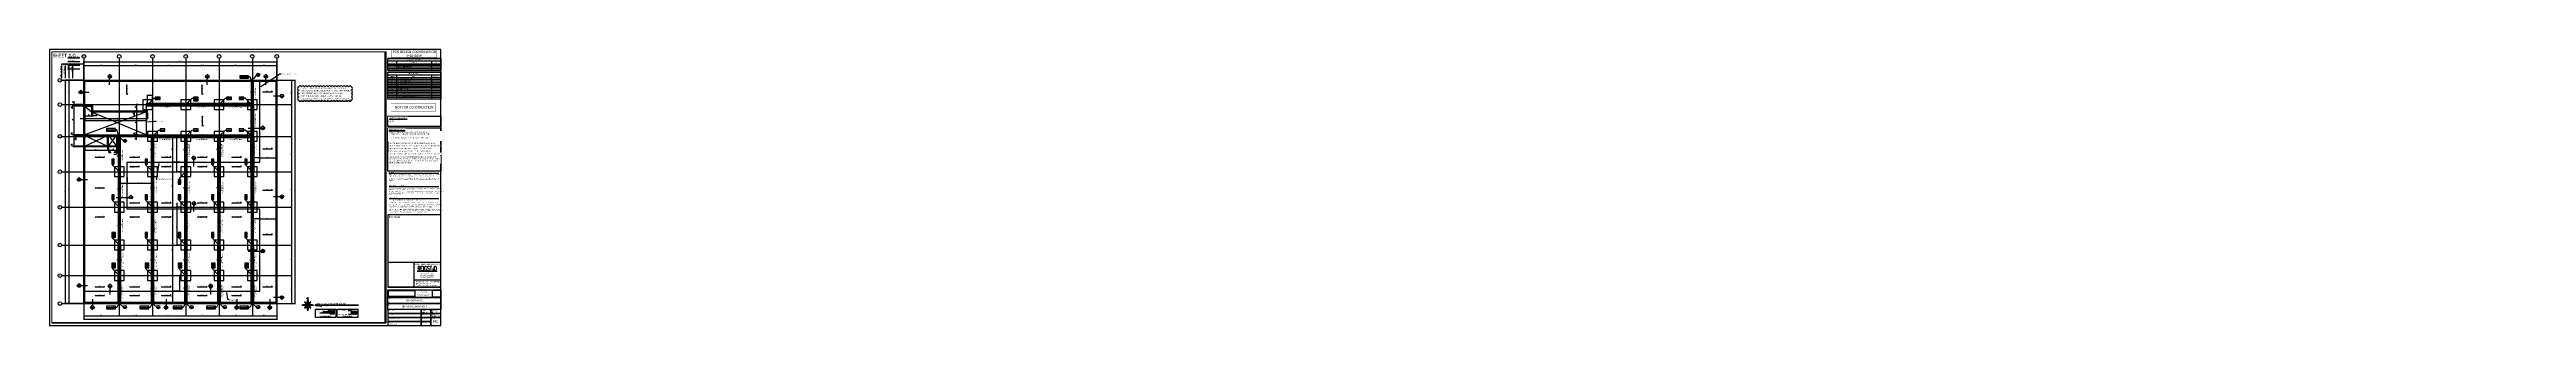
# Paper-space layout 'PR1' of a CAD drawing. Header units: inches. Extents: x -1 to 252, y -2 to 27.
# The model-space entities are those that its viewports show. They can reach past a viewport. Long polylines and large blocks are cut down to what shows.
import ezdxf
from ezdxf import colors
from ezdxf.entities.mleader import LeaderData, LeaderLine
from ezdxf.enums import TextEntityAlignment as Align
from ezdxf.math import Vec2, Vec3

# ---------------------------------------------------------------- set-up
doc = ezdxf.new("R2010")
doc.units = ezdxf.units.IN
doc.header["$LTSCALE"] = 0.5
doc.header["$MEASUREMENT"] = 0
for name, pattern in [('CENTER2', [1.125, 0.75, -0.125, 0.125, -0.125]), ('HIDDEN', [0.375, 0.25, -0.125]), ('HIDDEN2', [0.1875, 0.125, -0.0625])]:
    doc.linetypes.add(name, pattern=pattern)
for name, color, linetype in [('DET - HATCH', 8, 'Continuous'), ('PC BM - BEAM CONT.', 1, 'Continuous'), ('PC BM - DETAIL SECION', 1, 'Continuous'), ('PC BM - DIMENSION', 30, 'Continuous'), ('PC BM - GROUT TUBE', 11, 'Continuous'), ('PC BM - TAG', 3, 'Continuous'), ('PC COL - COIL ROD', 11, 'Continuous'), ('PC COL - COL HIDDEN', 40, 'HIDDEN2'), ('PC COL - TAG', 3, 'Continuous'), ('PC PLK - 10 in CONT.', 30, 'Continuous'), ('PC PLK - 12UH in CONT.', 171, 'Continuous'), ('PC PLK - DETAIL SECION', 1, 'Continuous'), ('PC PLK - DIRECTION NOTE', 3, 'Continuous'), ('PC PLK - EMBED N.S.', 4, 'Continuous'), ('S-REVN', 1, 'Continuous'), ('SHT - CIP WALL', 1, 'Continuous'), ('SHT - CMU WALL', 1, 'Continuous'), ('SHT - CMU WALL HIDDEN', 1, 'HIDDEN'), ('SHT - DIMENSION ALL', 3, 'Continuous'), ('SHT - FOOTING', 8, 'HIDDEN'), ('SHT - GRID BUBLE', 7, 'Continuous'), ('SHT - GRID LINE', 8, 'CENTER2'), ('SHT - TAG FOOTING', 3, 'Continuous'), ('Text - All', 3, 'Continuous'), ('TITLE - BORDER', 5, 'Continuous'), ('TITLE - TEXT', 3, 'Continuous')]:
    doc.layers.add(name, color=color, linetype=linetype)
for name, color, linetype, plot in [('SHT - NO PLOT LINE 4', 190, 'Continuous', False), ('SHT - NO PLOT LINE 5', 230, 'Continuous', False), ('VIEWPORT 1', 97, 'Continuous', False)]:
    doc.layers.add(name, color=color, linetype=linetype, plot=plot)
doc.layers.get('0').freeze()
doc.styles.add('CMC-NARROW', font='calibril.ttf', dxfattribs={"width": 0.9})
doc.styles.add('ROMANT', font='ROMANT', dxfattribs={"width": 0.6})
doc.dimstyles.new('CMC-NARROW', dxfattribs={"dimscale": 96, "dimtxt": 0.078125, "dimasz": 0.0625, "dimexe": 0.03125, "dimexo": 0.0625, "dimgap": 0.03125, "dimtad": 1, "dimdec": 4, "dimzin": 3, "dimdsep": 46, "dimlunit": 4, "dimtxsty": 'CMC-NARROW', "dimblk": 'ARCHTICK', "dimcen": 0, "dimclrd": 256, "dimclre": 256, "dimclrt": 256, "dimazin": 1, "dimtfac": 0.75, "dimtdec": 4, "dimtofl": 0, "dimtmove": 1, "dimatfit": 0, "dimfxl": 1, "dimtfillclr": 256, "dimfrac": 1, "dimtzin": 0, "dimlwd": -1, "dimlwe": -1, "dimarcsym": 0})
picture_1 = doc.add_image_def('image1.bmp', size_in_pixel=(479, 109))
picture_2 = doc.add_image_def('image2.tif', size_in_pixel=(570, 510))

# ---------------------------------------------------------------- blocks, each defined once
blk = doc.blocks.new('CMC - SHEET INDEX')
at = {"layer": 'TITLE - BORDER', "lineweight": 120}
blk.add_line((-5.45, -1.41), (0, -1.41), dxfattribs=at)
at = {"layer": 'TITLE - BORDER'}
for p, q in [((0, -1.7), (-5.45, -1.7)), ((0, -1.99), (-5.45, -1.99)), ((-4.52, -4.17), (-4.52, -1.7)), ((-0.93, -4.17), (-0.93, -1.7))]:
    blk.add_line(p, q, dxfattribs=at)
at = {"layer": 'TITLE - BORDER', "color": 8}
for p, q in [((0, -2.16), (-5.45, -2.16)), ((0, -2.32), (-5.45, -2.32)), ((0, -2.49), (-5.45, -2.49)), ((0, -2.66), (-5.45, -2.66)), ((0, -2.83), (-5.45, -2.83)), ((0, -2.99), (-5.45, -2.99)), ((0, -3.16), (-5.45, -3.16)), ((0, -3.33), (-5.45, -3.33)), ((0, -3.5), (-5.45, -3.5)), ((0, -3.66), (-5.45, -3.66)), ((0, -3.83), (-5.45, -3.83)), ((0, -4), (-5.45, -4))]:
    blk.add_line(p, q, dxfattribs=at)
at = {"layer": 'TITLE - BORDER'}
blk.add_lwpolyline([(-5.45, -1.41), (0, -1.41), (0, -4.17), (-5.45, -4.17)], close=True, dxfattribs=at)
at = {"layer": 'TITLE - TEXT', "style": 'CMC-NARROW'}
for s, insert, char_height, attachment_point in [('\\pxqc;SHEET NO.', (-4.94, -1.85), 0.0816, 5), ('\\pxqc;1.0', (-4.99, -2.07), 0.0816, 5), ('\\pxqc;2.0', (-4.99, -2.24), 0.0816, 5), ('\\pxqc;2.1', (-4.99, -2.41), 0.0816, 5), ('\\pxqc;2.2', (-4.99, -2.57), 0.0816, 5), ('BEAM AND COLUMN LAYOUT ', (-4.4, -2.07), 0.0816, 4), ('BEAM & COLUMN DETAILS', (-4.4, -2.24), 0.0816, 4), ('BEAM & COLUMN DETAILS', (-4.4, -2.41), 0.0816, 4), ('BEAM & COLUMN DETAILS', (-4.4, -2.57), 0.0816, 4), ('SHEET INDEX', (-3.36, -1.55), 0.1225, 4), ('\\pxqc;TITLE', (-2.84, -1.85), 0.0816, 5), ('\\pxqc;REVISION #', (-0.49, -1.85), 0.0816, 5), ('\\pxqc;3.0', (-4.99, -2.91), 0.0816, 5), ('\\pxqc;4.0', (-4.99, -3.08), 0.0816, 5), ('\\pxqc;4.1', (-4.99, -3.24), 0.0816, 5), ('\\pxqc;8.0', (-4.99, -3.58), 0.0816, 5), ('\\pxqc;9.0', (-4.99, -3.91), 0.0816, 5), ('HOLLOWCORE LAYOUT', (-4.4, -2.91), 0.0816, 4), ('HOLLOWCORE DETAILS', (-4.4, -3.08), 0.0816, 4), ('HOLLOWCORE DETAILS', (-4.4, -3.24), 0.0816, 4), ('PRECAST LOADING PLAN ', (-4.4, -3.58), 0.0816, 4), ('PRECAST MEMBER SCHEDULES (NOT INCLUDED)', (-4.4, -3.91), 0.0816, 4)]:
    blk.add_mtext(s, dxfattribs=dict(at, insert=insert, char_height=char_height, attachment_point=attachment_point))
blk = doc.blocks.new('CMC - REVISION HISTORY')
at = {"layer": 'TITLE - BORDER', "lineweight": 120}
blk.add_line((-5.45, 0), (0, 0), dxfattribs=at)
at = {"layer": 'TITLE - BORDER'}
for p, q in [((0, -0.29), (-5.45, -0.29)), ((0, -0.58), (-5.45, -0.58)), ((-4.52, -1.25), (-4.52, -0.29)), ((-0.93, -1.25), (-0.93, -0.29))]:
    blk.add_line(p, q, dxfattribs=at)
at = {"layer": 'TITLE - BORDER', "color": 8}
for p, q in [((0, -0.74), (-5.45, -0.74)), ((0, -0.91), (-5.45, -0.91)), ((0, -1.08), (-5.45, -1.08))]:
    blk.add_line(p, q, dxfattribs=at)
at = {"layer": 'TITLE - BORDER'}
blk.add_lwpolyline([(-5.45, 0), (0, 0), (0, -1.25), (-5.45, -1.25)], close=True, dxfattribs=at)
at = {"layer": 'Defpoints', "char_height": 0.0816, "style": 'CMC-NARROW'}
for s, insert, attachment_point in [('-', (-4.99, -0.83), 5), ('-', (-4.99, -0.99), 5), ('RE-SUBMITTED FOR APPROVAL', (-4.41, -0.83), 4), ('FINAL - FOR CONSTRUCTION', (-4.41, -0.99), 4), ('X-X-18', (-0.45, -0.83), 5), ('X-X-18', (-0.45, -0.99), 5)]:
    blk.add_mtext(s, dxfattribs=dict(at, insert=insert, attachment_point=attachment_point))
at = {"layer": 'TITLE - TEXT', "style": 'CMC-NARROW'}
for s, insert, char_height, attachment_point in [('\\pxqc;REVISION #', (-4.94, -0.44), 0.0816, 5), ('-', (-4.99, -0.66), 0.0816, 5), ('SUBMITTED FOR APPROVAL', (-4.41, -0.66), 0.0816, 4), ('REVISION HISTORY', (-3.49, -0.14), 0.1225, 4), ('\\pxqc;DESCRIPTION', (-2.78, -0.44), 0.0816, 5), ('X-X-18', (-0.45, -0.66), 0.0816, 5), ('\\pxqc;DATE', (-0.45, -0.44), 0.0816, 5)]:
    blk.add_mtext(s, dxfattribs=dict(at, insert=insert, char_height=char_height, attachment_point=attachment_point))
blk = doc.blocks.new('*U62')
h = blk.add_hatch(color=256)
h.set_gradient(color1=(51, 51, 51), rotation=90, tint=0.63, name='INVCYLINDER')
edge = h.paths.add_edge_path()
edge.add_line((-7, -4), (-30, 0))
edge.add_line((-30, 0), (-7, 4))
edge.add_arc((0, 0), 8.3, 153.0021, 206.9979)
h = blk.add_hatch(color=256)
h.set_gradient(color1=(51, 51, 51), rotation=315, tint=0.63, name='SPHERICAL')
edge = h.paths.add_edge_path()
edge.add_arc((0, 0), 8.3, 116.9979, 153.0021, ccw=False)
edge.add_line((-4, 7), (-16, 16))
edge.add_line((-16, 16), (-7, 4))
edge = h.paths.add_edge_path()
edge.add_arc((0, 0), 8.3, 26.9979, 63.0021, ccw=False)
edge.add_line((7, 4), (16, 16))
edge.add_line((16, 16), (4, 7))
edge = h.paths.add_edge_path()
edge.add_arc((0, 0), 8.3, 296.9979, 333.0021, ccw=False)
edge.add_line((4, -7), (16, -16))
edge.add_line((16, -16), (7, -4))
edge = h.paths.add_edge_path()
edge.add_arc((0, 0), 8.3, 206.9979, 243.0021, ccw=False)
edge.add_line((-7, -4), (-16, -16))
edge.add_line((-16, -16), (-4, -7))
h = blk.add_hatch(color=256)
h.set_gradient(color1=(51, 51, 51), tint=0.63, name='INVCYLINDER')
edge = h.paths.add_edge_path()
edge.add_line((-4, 7), (0, 30))
edge.add_line((0, 30), (4, 7))
edge.add_arc((0, 0), 8.3, 63.0021, 116.9979)
h = blk.add_hatch(color=256)
h.set_gradient(color1=(51, 51, 51), rotation=90, tint=0.63, name='INVCYLINDER')
edge = h.paths.add_edge_path()
edge.add_line((7, 4), (30, 0))
edge.add_line((30, 0), (7, -4))
edge.add_arc((0, 0), 8.3, 333.0021, 386.9979)
h = blk.add_hatch(color=256)
h.set_gradient(color1=(51, 51, 51), tint=0.63, name='INVCYLINDER')
edge = h.paths.add_edge_path()
edge.add_line((4, -7), (0, -30))
edge.add_line((0, -30), (-4, -7))
edge.add_arc((0, 0), 8.3, 243.0021, 296.9979)
at = {"layer": 'Text - All'}
for color, points in [(8, [(4, 7, 0.240059), (-4, 7), (-4, 7, 0.158403), (-7, 4, 0.240059), (-7, -4), (-7, -4), (-7, -4, 0.056763), (-6, -5), (-2, 5), (7, 5, 0.121335)]), (9, [(-4, 33), (-2, 33), (-1, 36), (0, 33), (2, 33), (4, 38), (2, 38), (1, 36), (0, 38), (-2, 38)])]:
    blk.add_hatch(color=color, dxfattribs=at).paths.add_polyline_path(points)
h = blk.add_hatch(dxfattribs=at)
h.set_pattern_fill('DOTS', color=9, scale=2, style=0)
h.set_pattern_definition([(0, (-207.33859, -2068.01179), (0.0625, 0.125), [0, -0.125])])
h.paths.add_polyline_path([(7, 4), (7, 4), (7, 4, 0.036369), (7, 5), (6, 2), (1, 2), (-2, -3), (4, -3), (3, -6), (-5, -6, 0.059519), (-4, -7), (-4, -7), (-4, -7, 0.240059), (4, -7), (4, -7), (4, -7, 0.158403), (7, -4), (7, -4), (7, -4, 0.240059)])
at = {"color": 9}
blk.add_lwpolyline([(-5, -6), (3, -6), (4, -3), (-2, -3), (1, 2), (6, 2), (7, 5), (-2, 5), (-6, -5, 0.04097)], format="xyb", close=True, dxfattribs=at)
at = {"layer": 'Text - All', "color": 9}
blk.add_lwpolyline([(0, 30), (-4, 7), (-16, 16), (-7, 4), (-30, 0), (-7, -4), (-16, -16), (-4, -7), (0, -30), (4, -7), (16, -16), (7, -4), (30, 0), (7, 4), (16, 16), (4, 7)], close=True, dxfattribs=at)
for points in [[(-7, -4), (-30, 0), (-7, 4, 0.240059), (-7, -4)], [(-7, 4, -0.158403), (-4, 7), (-16, 16), (-7, 4)], [(-7, -4), (-14, 0), (-7, 4, 0.240059), (-7, -4)], [(-7, 4, -0.158403), (-4, 7), (-8, 8), (-7, 4)], [(-4, 7), (0, 30), (4, 7, 0.240059), (-4, 7)], [(-4, 7), (0, 14), (4, 7, 0.240059), (-4, 7)], [(4, 7, -0.158403), (7, 4), (16, 16), (4, 7)], [(4, 7, -0.158403), (7, 4), (8, 8), (4, 7)], [(7, 4), (14, 0), (7, -4, 0.240059), (7, 4)], [(7, 4), (30, 0), (7, -4, 0.240059), (7, 4)], [(-4, -7, -0.158403), (-7, -4), (-16, -16), (-4, -7)], [(-4, -7, -0.158403), (-7, -4), (-8, -8), (-4, -7)], [(4, -7), (0, -14), (-4, -7, 0.240059), (4, -7)], [(4, -7), (0, -30), (-4, -7, 0.240059), (4, -7)], [(7, -4, -0.158403), (4, -7), (8, -8), (7, -4)], [(7, -4, -0.158403), (4, -7), (16, -16), (7, -4)]]:
    blk.add_lwpolyline(points, format="xyb", dxfattribs=at)
for points in [[(-8, 8), (-16, 16)], [(0, 38), (1, 36), (2, 38), (4, 38), (2, 33), (0, 33), (-1, 36), (-2, 33), (-4, 33), (-2, 38), (0, 38)], [(0, 14), (0, 30)], [(8, 8), (16, 16)], [(14, 0), (30, 0)], [(-14, 0), (-30, 0)], [(-8, -8), (-16, -16)], [(0, -14), (0, -30)], [(8, -8), (16, -16)]]:
    blk.add_lwpolyline(points, dxfattribs=at)
blk = doc.blocks.new('CMC - SHEET STAMP')
at = {"layer": 'TITLE - BORDER', "const_width": 0.0312}
blk.add_lwpolyline([(-2.3, 0.14), (2.3, 0.14), (2.3, -0.64), (-2.3, -0.64)], close=True, dxfattribs=at)
at = {"layer": 'TITLE - TEXT', "insert": (0.02, -0.25), "char_height": 0.2449, "attachment_point": 5, "style": 'CMC-NARROW'}
blk.add_mtext(' FOR DESIGN COORDINATION\\P9-20-2019', dxfattribs=at)
blk = doc.blocks.new('_Integral')
at = {"color": 0, "linetype": 'ByBlock', "lineweight": -2}
for centre, start, end in [((0.4, -0.1), 102, 168), ((-0.4, 0.1), 282, 348)]:
    blk.add_arc(centre, 0.454, start, end, dxfattribs=at)
blk = doc.blocks.new('CMC - TITLE BLOCK PROJECT INFO')
at = {"layer": 'TITLE - BORDER', "lineweight": 120}
for p, q in [((-4.86, 2.86), (-5.45, 2.86)), ((-5.45, 2.86), (0, 2.86)), ((-5.45, 1.23), (0, 1.23)), ((-5.45, 0.82), (0, 0.82)), ((-5.45, 0.41), (-1.02, 0.41)), ((-2.02, 1.64), (-2.02, 0)), ((-1.02, 1.64), (-1.02, 0))]:
    blk.add_line(p, q, dxfattribs=at)
at = {"layer": 'TITLE - BORDER'}
for p, q in [((-5.45, 2.45), (-5.45, 2.05)), ((-5.45, 1.64), (-5.45, 0))]:
    blk.add_line(p, q, dxfattribs=at)
for points in [[(-5.45, 3.66), (0, 3.66), (0, 2.86), (-5.45, 2.86)], [(-5.45, 2.86), (0, 2.86), (0, 2.25), (-5.45, 2.25)], [(-5.45, 2.25), (0, 2.25), (0, 1.64), (-5.45, 1.64)]]:
    blk.add_lwpolyline(points, close=True, dxfattribs=at)
at = {"layer": 'TITLE - TEXT', "color": 3, "style": 'CMC-NARROW'}
for s, insert, char_height, attachment_point in [('PROJECT:', (-5.4, 2.81), 0.0779, 1), ('1203 70TH AVE.\\PROBERTS, WI 54023\\P{\\H0.40103x;\\P}PHONE: (800) 426-1126\\PFAX: (715 749-3960', (-1.78, 3.57), 0.0857, 2), ('TITLE:', (-5.4, 2.21), 0.0779, 1), ('CONTRACTOR:', (-5.4, 1.6), 0.0779, 1), ('ARCHITECT:', (-5.4, 1.19), 0.0779, 1), ('STRUCTURAL ENGINEER:', (-5.4, 0.78), 0.0779, 1), ('LOCATION:', (-5.4, 0.37), 0.0779, 1), ('PROJECT MANAGER:', (-1.97, 1.6), 0.0779, 1), ('PC ENGINEER:', (-1.97, 1.19), 0.0779, 1), ('DRAWN BY:', (-1.97, 0.78), 0.0779, 1), ('CHECKED BY:', (-1.97, 0.37), 0.0779, 1), ('SHEET NO:', (-0.97, 0.78), 0.0779, 1), ('PROJECT #:', (-0.97, 1.19), 0.0779, 1), ('SCALE UNO:', (-0.96, 1.6), 0.0779, 1)]:
    blk.add_mtext(s, dxfattribs=dict(at, insert=insert, char_height=char_height, attachment_point=attachment_point))
at = {"layer": 'TITLE - TEXT', "insert": (-2.72, 2.55), "char_height": 0.1531, "width": 2.277, "attachment_point": 5, "style": 'CMC-NARROW'}
blk.add_mtext('OX APARTMENTS', dxfattribs=at)
at = {"layer": 'TITLE - TEXT', "attachment_point": 1, "style": 'CMC-NARROW'}
for s, insert, char_height in [('-', (-5.39, 1.41), 0.0938), ('-', (-5.39, 1), 0.0938), ('-', (-5.39, 0.59), 0.0938), ('EAU CLAIRE, WI', (-5.39, 0.18), 0.0938), ('BRENT C.', (-1.96, 1.41), 0.0938), ('-', (-1.96, 1), 0.0938), ('47-000-00', (-0.96, 1.02), 0.125)]:
    blk.add_mtext(s, dxfattribs=dict(at, insert=insert, char_height=char_height))
at = {"layer": 'TITLE - BORDER', "color": 1}
image = blk.add_image(picture_1, insert=(-5.38, 2.95), size_in_units=(2.71, 0.617), dxfattribs=at)
image.dxf.flags = 7
image = blk.add_image(picture_2, insert=(-0.85, 2.9), size_in_units=(0.796, 0.712), dxfattribs=at)
image.dxf.flags = 11
blk = doc.blocks.new('CMC - PROJECT GENERAL NOTES')
at = {"layer": 'TITLE - TEXT', "color": 3}
for p, q in [((-5.32, 4.29), (-0.22, 4.29)), ((-5.31, 2.92), (-0.22, 2.92)), ((-5.31, 1.7), (-0.22, 1.7))]:
    blk.add_line(p, q, dxfattribs=at)
at = {"layer": 'TITLE - TEXT', "color": 3, "char_height": 0.07273, "attachment_point": 1, "style": 'CMC-NARROW'}
for s, insert, width in [('DESIGN NOTES:\\P\\PSTRUCTURAL STEEL BEAMS AND HEADERS, WALL TYPE, WALL THICKNESS, AND REINFORCEMENT SHALL BE DESIGNED AND ENGINEERED BY OWNER AND ARE NOT THE RESPONSIBILITY OF COUNTY MATERIALS CORPORATION.  \\P\\PA BOND BEAM, TO BE DESIGNED AND ENGINEERED BY THE OWNER, SHOULD BE POURED INTO THE TOP COURSE OF A MASONRY WALL, ADDITIONALLY CORE FILLING EVERY 4\'-0" ON CENTER IS RECOMMENDED FOR MASONRY CONSTRUCTION.', (-5.31, 4.4), 5.0909), ("FIELD CORE DRILLING GUIDELINES:\\P\\PCARE MUST BE EXERCISED NOT TO CUT STRAND IN THE  PLANK WEB AREA'S.  RELOCATE OPENINGS CONSIDERING THE STRAND LOCATION INDICATED IN THE CROSS-SECTION.\\P\\PALL CORE DRILLING IN PLANK TO BE IN THE PLANK OPEN CORE AREA'S ONLY.  PLANK OPENINGS THAT EXCEED THE WIDTH OF A PLANK CORE OR THAT CROSS A PLANK WEB ARE NOT TO BE CUT WITHOUT PRIOR APPROVAL FROM COUNTY MATERIALS CORPORATION.", (-5.31, 3.02), 5.0847), ('GENERAL NOTES:\\P\\PDESIGN AND FABRICATION OF HOLLOW CORE PER ACI 318-08 SPECIFICATIONS.\\P\\POPENINGS SMALLER THAN 8" IN DIAMETER OR 8" SQUARE MUST BE FIELD CUT BY THE GENERAL CONTRACTOR.\\P\\PTHE HOLLOW CORE HAS BEEN DESIGNED AND ENGINEERED IN ACCORDANCE WITH THE DESIGN LOADS AND TOPPING TYPE AS INDICATED IN THE ORIGINAL BID DOCUMENTS AND IS TO BE ERECTED AS SUCH.  IF NO LOADING OR TOPPING IS GIVEN, THE DESIGN LOADS AND TOPPING AS INDICATED IN THIS PLAN WILL DICTATE THE DESIGN.\\P\\PTOPPING TO BE CONSIDERED STRUCTURAL OR NON-STRUCTURAL IN ACCORDANCE TO ORIGINAL BID DOCUMENTS.  TOPPING TO BE 4000-PSI AT 28 DAYS MIXED WITH PEA GRAVEL OR "BUCKSHOT" AND SAND AGGREGATES.  HOLLOW CORE TO BE SPRAYED WET WITH BONDING AGENT JUST PRIOR TO APPLICATION OF TOPPING.  ', (-5.3, 1.81), 5.0764)]:
    blk.add_mtext(s, dxfattribs=dict(at, insert=insert, width=width))
blk = doc.blocks.new('_ArchTick')
at = {"color": 0, "linetype": 'ByBlock', "const_width": 0.15}
blk.add_lwpolyline([(-0.5, -0.5), (0.5, 0.5)], dxfattribs=at)
blk = doc.blocks.new('*D49')
at = {"layer": 'Defpoints', "color": 0, "transparency": 16777216}
for p in [(8400, 6728), (1200, 6528), (8400, 6528)]:
    blk.add_point(p, dxfattribs=at)
at = {"layer": 'SHT - NO PLOT LINE 4', "transparency": 16777216}
for p, q in [((1200, 6590), (1200, 6760)), ((1200, 6728), (8400, 6728)), ((8400, 6590), (8400, 6760))]:
    blk.add_line(p, q, dxfattribs=at)
at = {"layer": 'SHT - NO PLOT LINE 4', "transparency": 16777216, "xscale": 62.5, "yscale": 62.5, "zscale": 62.5, "rotation": 180}
blk.add_blockref('_ArchTick', (1200, 6728), dxfattribs=at)
at = {"layer": 'SHT - NO PLOT LINE 4', "transparency": 16777216, "xscale": 62.5, "yscale": 62.5, "zscale": 62.5}
blk.add_blockref('_ArchTick', (8400, 6728), dxfattribs=at)
at = {"layer": 'SHT - NO PLOT LINE 4', "transparency": 16777216, "insert": (4800, 6799), "char_height": 78.1, "attachment_point": 5, "style": 'CMC-NARROW'}
blk.add_mtext('600\'-0"', dxfattribs=at)
blk = doc.blocks.new('*D269')
at = {"layer": 'Defpoints', "color": 0, "transparency": 16777216}
for p in [(105, 8400), (1200, 8400), (1200, 1200)]:
    blk.add_point(p, dxfattribs=at)
at = {"layer": 'SHT - NO PLOT LINE 4', "transparency": 16777216}
for p, q in [((1138, 8400), (74, 8400)), ((105, 1200), (105, 8400)), ((1138, 1200), (74, 1200))]:
    blk.add_line(p, q, dxfattribs=at)
at = {"layer": 'SHT - NO PLOT LINE 4', "transparency": 16777216, "xscale": 62.5, "yscale": 62.5, "zscale": 62.5}
for p, rotation in [((105, 8400), 90), ((105, 1200), 270)]:
    blk.add_blockref('_ArchTick', p, dxfattribs=dict(at, rotation=rotation))
at = {"layer": 'SHT - NO PLOT LINE 4', "transparency": 16777216, "insert": (34, 4800), "char_height": 78.1, "attachment_point": 5, "rotation": 90, "style": 'CMC-NARROW'}
blk.add_mtext('600\'-0"', dxfattribs=at)
blk = doc.blocks.new('*D71')
at = {"layer": 'Defpoints', "color": 0, "transparency": 16777216}
for p in [(120, 108), (120, 0), (136, 108)]:
    blk.add_point(p, dxfattribs=at)
at = {"layer": 'SHT - NO PLOT LINE 5', "transparency": 16777216}
for p, q in [((126, 108), (139, 108)), ((126, 0), (139, 0)), ((136, 0), (136, 108))]:
    blk.add_line(p, q, dxfattribs=at)
at = {"layer": 'SHT - NO PLOT LINE 5', "transparency": 16777216, "xscale": 6, "yscale": 6, "zscale": 6}
for p, rotation in [((136, 108), 90), ((136, 0), 270)]:
    blk.add_blockref('_ArchTick', p, dxfattribs=dict(at, rotation=rotation))
at = {"layer": 'SHT - NO PLOT LINE 5', "transparency": 16777216, "insert": (129, 54), "char_height": 7.5, "attachment_point": 5, "rotation": 90, "style": 'CMC-NARROW'}
blk.add_mtext('9\'-0"', dxfattribs=at)
blk = doc.blocks.new('*D72')
at = {"layer": 'Defpoints', "color": 0, "transparency": 16777216}
for p in [(120, 144), (120, 108), (136, 144)]:
    blk.add_point(p, dxfattribs=at)
at = {"layer": 'SHT - NO PLOT LINE 5', "transparency": 16777216}
for p, q in [((126, 144), (139, 144)), ((126, 108), (139, 108)), ((136, 108), (136, 144))]:
    blk.add_line(p, q, dxfattribs=at)
at = {"layer": 'SHT - NO PLOT LINE 5', "transparency": 16777216, "xscale": 6, "yscale": 6, "zscale": 6}
for p, rotation in [((136, 144), 90), ((136, 108), 270)]:
    blk.add_blockref('_ArchTick', p, dxfattribs=dict(at, rotation=rotation))
at = {"layer": 'SHT - NO PLOT LINE 5', "transparency": 16777216, "insert": (129, 126), "char_height": 7.5, "attachment_point": 5, "rotation": 90, "style": 'CMC-NARROW'}
blk.add_mtext('3\'-0"', dxfattribs=at)
blk = doc.blocks.new('*D73')
at = {"layer": 'Defpoints', "color": 0, "transparency": 16777216}
for p in [(120, 180), (120, 144), (136, 180)]:
    blk.add_point(p, dxfattribs=at)
at = {"layer": 'SHT - NO PLOT LINE 5', "transparency": 16777216}
for p, q in [((126, 180), (139, 180)), ((126, 144), (139, 144)), ((136, 144), (136, 180))]:
    blk.add_line(p, q, dxfattribs=at)
at = {"layer": 'SHT - NO PLOT LINE 5', "transparency": 16777216, "xscale": 6, "yscale": 6, "zscale": 6}
for p, rotation in [((136, 180), 90), ((136, 144), 270)]:
    blk.add_blockref('_ArchTick', p, dxfattribs=dict(at, rotation=rotation))
at = {"layer": 'SHT - NO PLOT LINE 5', "transparency": 16777216, "insert": (129, 162), "char_height": 7.5, "attachment_point": 5, "rotation": 90, "style": 'CMC-NARROW'}
blk.add_mtext('3\'-0"', dxfattribs=at)
blk = doc.blocks.new('*D74')
at = {"layer": 'Defpoints', "color": 0, "transparency": 16777216}
for p in [(120, 216), (120, 180), (136, 216)]:
    blk.add_point(p, dxfattribs=at)
at = {"layer": 'SHT - NO PLOT LINE 5', "transparency": 16777216}
for p, q in [((126, 216), (139, 216)), ((126, 180), (139, 180)), ((136, 180), (136, 216))]:
    blk.add_line(p, q, dxfattribs=at)
at = {"layer": 'SHT - NO PLOT LINE 5', "transparency": 16777216, "xscale": 6, "yscale": 6, "zscale": 6}
for p, rotation in [((136, 216), 90), ((136, 180), 270)]:
    blk.add_blockref('_ArchTick', p, dxfattribs=dict(at, rotation=rotation))
at = {"layer": 'SHT - NO PLOT LINE 5', "transparency": 16777216, "insert": (129, 198), "char_height": 7.5, "attachment_point": 5, "rotation": 90, "style": 'CMC-NARROW'}
blk.add_mtext('3\'-0"', dxfattribs=at)
blk = doc.blocks.new('*D275')
at = {"layer": 'Defpoints', "color": 0, "transparency": 16777216}
for p in [(3410, 6430), (1514, 6250), (3410, 6250)]:
    blk.add_point(p, dxfattribs=at)
at = {"layer": 'SHT - DIMENSION ALL', "transparency": 16777216}
for p, q in [((1514, 6256), (1514, 6433)), ((1514, 6430), (3410, 6430)), ((3410, 6256), (3410, 6433))]:
    blk.add_line(p, q, dxfattribs=at)
at = {"layer": 'SHT - DIMENSION ALL', "transparency": 16777216, "xscale": 6, "yscale": 6, "zscale": 6, "rotation": 180}
blk.add_blockref('_ArchTick', (1514, 6430), dxfattribs=at)
at = {"layer": 'SHT - DIMENSION ALL', "transparency": 16777216, "xscale": 6, "yscale": 6, "zscale": 6}
blk.add_blockref('_ArchTick', (3410, 6430), dxfattribs=at)
at = {"layer": 'SHT - DIMENSION ALL', "transparency": 16777216, "insert": (2462, 6437), "char_height": 7.5, "attachment_point": 5, "style": 'CMC-NARROW'}
blk.add_mtext('158\'-0"', dxfattribs=at)
blk = doc.blocks.new('*D276')
at = {"layer": 'Defpoints', "color": 0, "transparency": 16777216}
for p in [(1514, 6250), (1332, 4054), (1514, 4054)]:
    blk.add_point(p, dxfattribs=at)
at = {"layer": 'SHT - DIMENSION ALL', "transparency": 16777216}
for p, q in [((1508, 6250), (1329, 6250)), ((1332, 6250), (1332, 4054)), ((1508, 4054), (1329, 4054))]:
    blk.add_line(p, q, dxfattribs=at)
at = {"layer": 'SHT - DIMENSION ALL', "transparency": 16777216, "xscale": 6, "yscale": 6, "zscale": 6}
for p, rotation in [((1332, 6250), 90), ((1332, 4054), 270)]:
    blk.add_blockref('_ArchTick', p, dxfattribs=dict(at, rotation=rotation))
at = {"layer": 'SHT - DIMENSION ALL', "transparency": 16777216, "insert": (1325, 5152), "char_height": 7.5, "attachment_point": 5, "rotation": 90, "style": 'CMC-NARROW'}
blk.add_mtext('183\'-0"', dxfattribs=at)
blk = doc.blocks.new('*D277')
at = {"layer": 'Defpoints', "color": 0, "transparency": 16777216}
for p in [(3410, 6250), (3590, 6250), (3410, 4054)]:
    blk.add_point(p, dxfattribs=at)
at = {"layer": 'SHT - DIMENSION ALL', "transparency": 16777216}
for p, q in [((3416, 6250), (3593, 6250)), ((3590, 4054), (3590, 6250)), ((3416, 4054), (3593, 4054))]:
    blk.add_line(p, q, dxfattribs=at)
at = {"layer": 'SHT - DIMENSION ALL', "transparency": 16777216, "xscale": 6, "yscale": 6, "zscale": 6}
for p, rotation in [((3590, 6250), 90), ((3590, 4054), 270)]:
    blk.add_blockref('_ArchTick', p, dxfattribs=dict(at, rotation=rotation))
at = {"layer": 'SHT - DIMENSION ALL', "transparency": 16777216, "insert": (3583, 5152), "char_height": 7.5, "attachment_point": 5, "rotation": 90, "style": 'CMC-NARROW'}
blk.add_mtext('183\'-0"', dxfattribs=at)
blk = doc.blocks.new('*D278')
at = {"layer": 'Defpoints', "color": 0, "transparency": 16777216}
for p in [(1514, 4054), (1514, 3898), (3410, 4054)]:
    blk.add_point(p, dxfattribs=at)
at = {"layer": 'SHT - DIMENSION ALL', "transparency": 16777216}
for p, q in [((1514, 4048), (1514, 3895)), ((3410, 3898), (1514, 3898)), ((3410, 4048), (3410, 3895))]:
    blk.add_line(p, q, dxfattribs=at)
at = {"layer": 'SHT - DIMENSION ALL', "transparency": 16777216, "xscale": 6, "yscale": 6, "zscale": 6, "rotation": 180}
blk.add_blockref('_ArchTick', (1514, 3898), dxfattribs=at)
at = {"layer": 'SHT - DIMENSION ALL', "transparency": 16777216, "xscale": 6, "yscale": 6, "zscale": 6}
blk.add_blockref('_ArchTick', (3410, 3898), dxfattribs=at)
at = {"layer": 'SHT - DIMENSION ALL', "transparency": 16777216, "insert": (2462, 3905), "char_height": 7.5, "attachment_point": 5, "style": 'CMC-NARROW'}
blk.add_mtext('158\'-0"', dxfattribs=at)
blk = doc.blocks.new('*D279')
at = {"layer": 'Defpoints', "color": 0, "transparency": 16777216}
for p in [(1862, 6394), (1862, 6382), (1514, 6250)]:
    blk.add_point(p, dxfattribs=at)
at = {"layer": 'SHT - DIMENSION ALL', "transparency": 16777216}
for p, q in [((1514, 6256), (1514, 6397)), ((1514, 6394), (1862, 6394)), ((1862, 6388), (1862, 6397))]:
    blk.add_line(p, q, dxfattribs=at)
at = {"layer": 'SHT - DIMENSION ALL', "transparency": 16777216, "xscale": 6, "yscale": 6, "zscale": 6, "rotation": 180}
blk.add_blockref('_ArchTick', (1514, 6394), dxfattribs=at)
at = {"layer": 'SHT - DIMENSION ALL', "transparency": 16777216, "xscale": 6, "yscale": 6, "zscale": 6}
blk.add_blockref('_ArchTick', (1862, 6394), dxfattribs=at)
at = {"layer": 'SHT - DIMENSION ALL', "transparency": 16777216, "insert": (1688, 6401), "char_height": 7.5, "attachment_point": 5, "style": 'CMC-NARROW'}
blk.add_mtext('29\'-0"', dxfattribs=at)
blk = doc.blocks.new('*D280')
at = {"layer": 'Defpoints', "color": 0, "transparency": 16777216}
for p in [(1862, 6382), (2189, 6394), (2189, 6382)]:
    blk.add_point(p, dxfattribs=at)
at = {"layer": 'SHT - DIMENSION ALL', "transparency": 16777216}
for p, q in [((1862, 6388), (1862, 6397)), ((1862, 6394), (2189, 6394)), ((2189, 6388), (2189, 6397))]:
    blk.add_line(p, q, dxfattribs=at)
at = {"layer": 'SHT - DIMENSION ALL', "transparency": 16777216, "xscale": 6, "yscale": 6, "zscale": 6, "rotation": 180}
blk.add_blockref('_ArchTick', (1862, 6394), dxfattribs=at)
at = {"layer": 'SHT - DIMENSION ALL', "transparency": 16777216, "xscale": 6, "yscale": 6, "zscale": 6}
blk.add_blockref('_ArchTick', (2189, 6394), dxfattribs=at)
at = {"layer": 'SHT - DIMENSION ALL', "transparency": 16777216, "insert": (2026, 6401), "char_height": 7.5, "attachment_point": 5, "style": 'CMC-NARROW'}
blk.add_mtext('27\'-3"', dxfattribs=at)
blk = doc.blocks.new('*D281')
at = {"layer": 'Defpoints', "color": 0, "transparency": 16777216}
for p in [(2189, 6382), (2516, 6394), (2516, 6382)]:
    blk.add_point(p, dxfattribs=at)
at = {"layer": 'SHT - DIMENSION ALL', "transparency": 16777216}
for p, q in [((2189, 6388), (2189, 6397)), ((2189, 6394), (2516, 6394)), ((2516, 6388), (2516, 6397))]:
    blk.add_line(p, q, dxfattribs=at)
at = {"layer": 'SHT - DIMENSION ALL', "transparency": 16777216, "xscale": 6, "yscale": 6, "zscale": 6, "rotation": 180}
blk.add_blockref('_ArchTick', (2189, 6394), dxfattribs=at)
at = {"layer": 'SHT - DIMENSION ALL', "transparency": 16777216, "xscale": 6, "yscale": 6, "zscale": 6}
blk.add_blockref('_ArchTick', (2516, 6394), dxfattribs=at)
at = {"layer": 'SHT - DIMENSION ALL', "transparency": 16777216, "insert": (2352, 6401), "char_height": 7.5, "attachment_point": 5, "style": 'CMC-NARROW'}
blk.add_mtext('27\'-3"', dxfattribs=at)
blk = doc.blocks.new('*D282')
at = {"layer": 'Defpoints', "color": 0, "transparency": 16777216}
for p in [(2516, 6382), (2843, 6394), (2843, 6382)]:
    blk.add_point(p, dxfattribs=at)
at = {"layer": 'SHT - DIMENSION ALL', "transparency": 16777216}
for p, q in [((2516, 6388), (2516, 6397)), ((2516, 6394), (2843, 6394)), ((2843, 6388), (2843, 6397))]:
    blk.add_line(p, q, dxfattribs=at)
at = {"layer": 'SHT - DIMENSION ALL', "transparency": 16777216, "xscale": 6, "yscale": 6, "zscale": 6, "rotation": 180}
blk.add_blockref('_ArchTick', (2516, 6394), dxfattribs=at)
at = {"layer": 'SHT - DIMENSION ALL', "transparency": 16777216, "xscale": 6, "yscale": 6, "zscale": 6}
blk.add_blockref('_ArchTick', (2843, 6394), dxfattribs=at)
at = {"layer": 'SHT - DIMENSION ALL', "transparency": 16777216, "insert": (2680, 6401), "char_height": 7.5, "attachment_point": 5, "style": 'CMC-NARROW'}
blk.add_mtext('27\'-3"', dxfattribs=at)
blk = doc.blocks.new('*D283')
at = {"layer": 'Defpoints', "color": 0, "transparency": 16777216}
for p in [(2843, 6382), (3170, 6394), (3170, 6382)]:
    blk.add_point(p, dxfattribs=at)
at = {"layer": 'SHT - DIMENSION ALL', "transparency": 16777216}
for p, q in [((2843, 6388), (2843, 6397)), ((2843, 6394), (3170, 6394)), ((3170, 6388), (3170, 6397))]:
    blk.add_line(p, q, dxfattribs=at)
at = {"layer": 'SHT - DIMENSION ALL', "transparency": 16777216, "xscale": 6, "yscale": 6, "zscale": 6, "rotation": 180}
blk.add_blockref('_ArchTick', (2843, 6394), dxfattribs=at)
at = {"layer": 'SHT - DIMENSION ALL', "transparency": 16777216, "xscale": 6, "yscale": 6, "zscale": 6}
blk.add_blockref('_ArchTick', (3170, 6394), dxfattribs=at)
at = {"layer": 'SHT - DIMENSION ALL', "transparency": 16777216, "insert": (3006, 6401), "char_height": 7.5, "attachment_point": 5, "style": 'CMC-NARROW'}
blk.add_mtext('27\'-3"', dxfattribs=at)
blk = doc.blocks.new('*D284')
at = {"layer": 'Defpoints', "color": 0, "transparency": 16777216}
for p in [(3170, 6382), (3410, 6394), (3410, 6250)]:
    blk.add_point(p, dxfattribs=at)
at = {"layer": 'SHT - DIMENSION ALL', "transparency": 16777216}
for p, q in [((3170, 6388), (3170, 6397)), ((3170, 6394), (3410, 6394)), ((3410, 6256), (3410, 6397))]:
    blk.add_line(p, q, dxfattribs=at)
at = {"layer": 'SHT - DIMENSION ALL', "transparency": 16777216, "xscale": 6, "yscale": 6, "zscale": 6, "rotation": 180}
blk.add_blockref('_ArchTick', (3170, 6394), dxfattribs=at)
at = {"layer": 'SHT - DIMENSION ALL', "transparency": 16777216, "xscale": 6, "yscale": 6, "zscale": 6}
blk.add_blockref('_ArchTick', (3410, 6394), dxfattribs=at)
at = {"layer": 'SHT - DIMENSION ALL', "transparency": 16777216, "insert": (3290, 6401), "char_height": 7.5, "attachment_point": 5, "style": 'CMC-NARROW'}
blk.add_mtext('20\'-0"', dxfattribs=at)
blk = doc.blocks.new('*D285')
at = {"layer": 'Defpoints', "color": 0, "transparency": 16777216}
for p in [(1514, 6250), (1368, 6010), (1380, 6010)]:
    blk.add_point(p, dxfattribs=at)
at = {"layer": 'SHT - DIMENSION ALL', "transparency": 16777216}
for p, q in [((1508, 6250), (1365, 6250)), ((1368, 6250), (1368, 6010)), ((1374, 6010), (1365, 6010))]:
    blk.add_line(p, q, dxfattribs=at)
at = {"layer": 'SHT - DIMENSION ALL', "transparency": 16777216, "xscale": 6, "yscale": 6, "zscale": 6}
for p, rotation in [((1368, 6250), 90), ((1368, 6010), 270)]:
    blk.add_blockref('_ArchTick', p, dxfattribs=dict(at, rotation=rotation))
at = {"layer": 'SHT - DIMENSION ALL', "transparency": 16777216, "insert": (1361, 6130), "char_height": 7.5, "attachment_point": 5, "rotation": 90, "style": 'CMC-NARROW'}
blk.add_mtext('20\'-0"', dxfattribs=at)
blk = doc.blocks.new('*D286')
at = {"layer": 'Defpoints', "color": 0, "transparency": 16777216}
for p in [(1380, 6010), (1368, 5698), (1380, 5698)]:
    blk.add_point(p, dxfattribs=at)
at = {"layer": 'SHT - DIMENSION ALL', "transparency": 16777216}
for p, q in [((1374, 6010), (1365, 6010)), ((1368, 6010), (1368, 5698)), ((1374, 5698), (1365, 5698))]:
    blk.add_line(p, q, dxfattribs=at)
at = {"layer": 'SHT - DIMENSION ALL', "transparency": 16777216, "xscale": 6, "yscale": 6, "zscale": 6}
for p, rotation in [((1368, 6010), 90), ((1368, 5698), 270)]:
    blk.add_blockref('_ArchTick', p, dxfattribs=dict(at, rotation=rotation))
at = {"layer": 'SHT - DIMENSION ALL', "transparency": 16777216, "insert": (1361, 5854), "char_height": 7.5, "attachment_point": 5, "rotation": 90, "style": 'CMC-NARROW'}
blk.add_mtext('26\'-0"', dxfattribs=at)
blk = doc.blocks.new('*D287')
at = {"layer": 'Defpoints', "color": 0, "transparency": 16777216}
for p in [(1380, 5698), (1368, 5350), (1380, 5350)]:
    blk.add_point(p, dxfattribs=at)
at = {"layer": 'SHT - DIMENSION ALL', "transparency": 16777216}
for p, q in [((1374, 5698), (1365, 5698)), ((1368, 5698), (1368, 5350)), ((1374, 5350), (1365, 5350))]:
    blk.add_line(p, q, dxfattribs=at)
at = {"layer": 'SHT - DIMENSION ALL', "transparency": 16777216, "xscale": 6, "yscale": 6, "zscale": 6}
for p, rotation in [((1368, 5698), 90), ((1368, 5350), 270)]:
    blk.add_blockref('_ArchTick', p, dxfattribs=dict(at, rotation=rotation))
at = {"layer": 'SHT - DIMENSION ALL', "transparency": 16777216, "insert": (1361, 5524), "char_height": 7.5, "attachment_point": 5, "rotation": 90, "style": 'CMC-NARROW'}
blk.add_mtext('29\'-0"', dxfattribs=at)
blk = doc.blocks.new('*D288')
at = {"layer": 'Defpoints', "color": 0, "transparency": 16777216}
for p in [(1380, 5350), (1368, 5002), (1380, 5002)]:
    blk.add_point(p, dxfattribs=at)
at = {"layer": 'SHT - DIMENSION ALL', "transparency": 16777216}
for p, q in [((1374, 5350), (1365, 5350)), ((1368, 5350), (1368, 5002)), ((1374, 5002), (1365, 5002))]:
    blk.add_line(p, q, dxfattribs=at)
at = {"layer": 'SHT - DIMENSION ALL', "transparency": 16777216, "xscale": 6, "yscale": 6, "zscale": 6}
for p, rotation in [((1368, 5350), 90), ((1368, 5002), 270)]:
    blk.add_blockref('_ArchTick', p, dxfattribs=dict(at, rotation=rotation))
at = {"layer": 'SHT - DIMENSION ALL', "transparency": 16777216, "insert": (1361, 5176), "char_height": 7.5, "attachment_point": 5, "rotation": 90, "style": 'CMC-NARROW'}
blk.add_mtext('29\'-0"', dxfattribs=at)
blk = doc.blocks.new('*D289')
at = {"layer": 'Defpoints', "color": 0, "transparency": 16777216}
for p in [(1380, 5002), (1368, 4630), (1380, 4630)]:
    blk.add_point(p, dxfattribs=at)
at = {"layer": 'SHT - DIMENSION ALL', "transparency": 16777216}
for p, q in [((1374, 5002), (1365, 5002)), ((1368, 5002), (1368, 4630)), ((1374, 4630), (1365, 4630))]:
    blk.add_line(p, q, dxfattribs=at)
at = {"layer": 'SHT - DIMENSION ALL', "transparency": 16777216, "xscale": 6, "yscale": 6, "zscale": 6}
for p, rotation in [((1368, 5002), 90), ((1368, 4630), 270)]:
    blk.add_blockref('_ArchTick', p, dxfattribs=dict(at, rotation=rotation))
at = {"layer": 'SHT - DIMENSION ALL', "transparency": 16777216, "insert": (1361, 4816), "char_height": 7.5, "attachment_point": 5, "rotation": 90, "style": 'CMC-NARROW'}
blk.add_mtext('31\'-0"', dxfattribs=at)
blk = doc.blocks.new('*D290')
at = {"layer": 'Defpoints', "color": 0, "transparency": 16777216}
for p in [(1380, 4630), (1368, 4330), (1380, 4330)]:
    blk.add_point(p, dxfattribs=at)
at = {"layer": 'SHT - DIMENSION ALL', "transparency": 16777216}
for p, q in [((1374, 4630), (1365, 4630)), ((1368, 4630), (1368, 4330)), ((1374, 4330), (1365, 4330))]:
    blk.add_line(p, q, dxfattribs=at)
at = {"layer": 'SHT - DIMENSION ALL', "transparency": 16777216, "xscale": 6, "yscale": 6, "zscale": 6}
for p, rotation in [((1368, 4630), 90), ((1368, 4330), 270)]:
    blk.add_blockref('_ArchTick', p, dxfattribs=dict(at, rotation=rotation))
at = {"layer": 'SHT - DIMENSION ALL', "transparency": 16777216, "insert": (1361, 4480), "char_height": 7.5, "attachment_point": 5, "rotation": 90, "style": 'CMC-NARROW'}
blk.add_mtext('25\'-0"', dxfattribs=at)
blk = doc.blocks.new('*D291')
at = {"layer": 'Defpoints', "color": 0, "transparency": 16777216}
for p in [(1380, 4330), (1368, 4054), (1514, 4054)]:
    blk.add_point(p, dxfattribs=at)
at = {"layer": 'SHT - DIMENSION ALL', "transparency": 16777216}
for p, q in [((1374, 4330), (1365, 4330)), ((1368, 4330), (1368, 4054)), ((1508, 4054), (1365, 4054))]:
    blk.add_line(p, q, dxfattribs=at)
at = {"layer": 'SHT - DIMENSION ALL', "transparency": 16777216, "xscale": 6, "yscale": 6, "zscale": 6}
for p, rotation in [((1368, 4330), 90), ((1368, 4054), 270)]:
    blk.add_blockref('_ArchTick', p, dxfattribs=dict(at, rotation=rotation))
at = {"layer": 'SHT - DIMENSION ALL', "transparency": 16777216, "insert": (1361, 4192), "char_height": 7.5, "attachment_point": 5, "rotation": 90, "style": 'CMC-NARROW'}
blk.add_mtext('23\'-0"', dxfattribs=at)
blk = doc.blocks.new('*D295')
at = {"layer": 'Defpoints', "color": 0, "transparency": 16777216}
for p in [(3410, 6250), (3542, 6010), (3554, 6010)]:
    blk.add_point(p, dxfattribs=at)
at = {"layer": 'SHT - DIMENSION ALL', "transparency": 16777216}
for p, q in [((3416, 6250), (3557, 6250)), ((3554, 6250), (3554, 6010)), ((3548, 6010), (3557, 6010))]:
    blk.add_line(p, q, dxfattribs=at)
at = {"layer": 'SHT - DIMENSION ALL', "transparency": 16777216, "xscale": 6, "yscale": 6, "zscale": 6}
for p, rotation in [((3554, 6250), 90), ((3554, 6010), 270)]:
    blk.add_blockref('_ArchTick', p, dxfattribs=dict(at, rotation=rotation))
at = {"layer": 'SHT - DIMENSION ALL', "transparency": 16777216, "insert": (3547, 6130), "char_height": 7.5, "attachment_point": 5, "rotation": 90, "style": 'CMC-NARROW'}
blk.add_mtext('20\'-0"', dxfattribs=at)
blk = doc.blocks.new('*D296')
at = {"layer": 'Defpoints', "color": 0, "transparency": 16777216}
for p in [(3542, 6010), (3542, 5698), (3554, 5698)]:
    blk.add_point(p, dxfattribs=at)
at = {"layer": 'SHT - DIMENSION ALL', "transparency": 16777216}
for p, q in [((3548, 6010), (3557, 6010)), ((3554, 6010), (3554, 5698)), ((3548, 5698), (3557, 5698))]:
    blk.add_line(p, q, dxfattribs=at)
at = {"layer": 'SHT - DIMENSION ALL', "transparency": 16777216, "xscale": 6, "yscale": 6, "zscale": 6}
for p, rotation in [((3554, 6010), 90), ((3554, 5698), 270)]:
    blk.add_blockref('_ArchTick', p, dxfattribs=dict(at, rotation=rotation))
at = {"layer": 'SHT - DIMENSION ALL', "transparency": 16777216, "insert": (3547, 5854), "char_height": 7.5, "attachment_point": 5, "rotation": 90, "style": 'CMC-NARROW'}
blk.add_mtext('26\'-0"', dxfattribs=at)
blk = doc.blocks.new('*D297')
at = {"layer": 'Defpoints', "color": 0, "transparency": 16777216}
for p in [(3542, 5698), (3542, 5350), (3554, 5350)]:
    blk.add_point(p, dxfattribs=at)
at = {"layer": 'SHT - DIMENSION ALL', "transparency": 16777216}
for p, q in [((3548, 5698), (3557, 5698)), ((3554, 5698), (3554, 5350)), ((3548, 5350), (3557, 5350))]:
    blk.add_line(p, q, dxfattribs=at)
at = {"layer": 'SHT - DIMENSION ALL', "transparency": 16777216, "xscale": 6, "yscale": 6, "zscale": 6}
for p, rotation in [((3554, 5698), 90), ((3554, 5350), 270)]:
    blk.add_blockref('_ArchTick', p, dxfattribs=dict(at, rotation=rotation))
at = {"layer": 'SHT - DIMENSION ALL', "transparency": 16777216, "insert": (3547, 5524), "char_height": 7.5, "attachment_point": 5, "rotation": 90, "style": 'CMC-NARROW'}
blk.add_mtext('29\'-0"', dxfattribs=at)
blk = doc.blocks.new('*D298')
at = {"layer": 'Defpoints', "color": 0, "transparency": 16777216}
for p in [(3542, 5350), (3542, 5002), (3554, 5002)]:
    blk.add_point(p, dxfattribs=at)
at = {"layer": 'SHT - DIMENSION ALL', "transparency": 16777216}
for p, q in [((3548, 5350), (3557, 5350)), ((3554, 5350), (3554, 5002)), ((3548, 5002), (3557, 5002))]:
    blk.add_line(p, q, dxfattribs=at)
at = {"layer": 'SHT - DIMENSION ALL', "transparency": 16777216, "xscale": 6, "yscale": 6, "zscale": 6}
for p, rotation in [((3554, 5350), 90), ((3554, 5002), 270)]:
    blk.add_blockref('_ArchTick', p, dxfattribs=dict(at, rotation=rotation))
at = {"layer": 'SHT - DIMENSION ALL', "transparency": 16777216, "insert": (3547, 5176), "char_height": 7.5, "attachment_point": 5, "rotation": 90, "style": 'CMC-NARROW'}
blk.add_mtext('29\'-0"', dxfattribs=at)
blk = doc.blocks.new('*D293')
at = {"layer": 'Defpoints', "color": 0, "transparency": 16777216}
for p in [(3542, 5002), (3542, 4630), (3554, 4630)]:
    blk.add_point(p, dxfattribs=at)
at = {"layer": 'SHT - DIMENSION ALL', "transparency": 16777216}
for p, q in [((3548, 5002), (3557, 5002)), ((3554, 5002), (3554, 4630)), ((3548, 4630), (3557, 4630))]:
    blk.add_line(p, q, dxfattribs=at)
at = {"layer": 'SHT - DIMENSION ALL', "transparency": 16777216, "xscale": 6, "yscale": 6, "zscale": 6}
for p, rotation in [((3554, 5002), 90), ((3554, 4630), 270)]:
    blk.add_blockref('_ArchTick', p, dxfattribs=dict(at, rotation=rotation))
at = {"layer": 'SHT - DIMENSION ALL', "transparency": 16777216, "insert": (3547, 4816), "char_height": 7.5, "attachment_point": 5, "rotation": 90, "style": 'CMC-NARROW'}
blk.add_mtext('31\'-0"', dxfattribs=at)
blk = doc.blocks.new('*D294')
at = {"layer": 'Defpoints', "color": 0, "transparency": 16777216}
for p in [(3542, 4630), (3542, 4330), (3554, 4330)]:
    blk.add_point(p, dxfattribs=at)
at = {"layer": 'SHT - DIMENSION ALL', "transparency": 16777216}
for p, q in [((3548, 4630), (3557, 4630)), ((3554, 4630), (3554, 4330)), ((3548, 4330), (3557, 4330))]:
    blk.add_line(p, q, dxfattribs=at)
at = {"layer": 'SHT - DIMENSION ALL', "transparency": 16777216, "xscale": 6, "yscale": 6, "zscale": 6}
for p, rotation in [((3554, 4630), 90), ((3554, 4330), 270)]:
    blk.add_blockref('_ArchTick', p, dxfattribs=dict(at, rotation=rotation))
at = {"layer": 'SHT - DIMENSION ALL', "transparency": 16777216, "insert": (3547, 4480), "char_height": 7.5, "attachment_point": 5, "rotation": 90, "style": 'CMC-NARROW'}
blk.add_mtext('25\'-0"', dxfattribs=at)
blk = doc.blocks.new('*D292')
at = {"layer": 'Defpoints', "color": 0, "transparency": 16777216}
for p in [(3542, 4330), (3410, 4054), (3554, 4054)]:
    blk.add_point(p, dxfattribs=at)
at = {"layer": 'SHT - DIMENSION ALL', "transparency": 16777216}
for p, q in [((3548, 4330), (3557, 4330)), ((3554, 4330), (3554, 4054)), ((3416, 4054), (3557, 4054))]:
    blk.add_line(p, q, dxfattribs=at)
at = {"layer": 'SHT - DIMENSION ALL', "transparency": 16777216, "xscale": 6, "yscale": 6, "zscale": 6}
for p, rotation in [((3554, 4330), 90), ((3554, 4054), 270)]:
    blk.add_blockref('_ArchTick', p, dxfattribs=dict(at, rotation=rotation))
at = {"layer": 'SHT - DIMENSION ALL', "transparency": 16777216, "insert": (3547, 4192), "char_height": 7.5, "attachment_point": 5, "rotation": 90, "style": 'CMC-NARROW'}
blk.add_mtext('23\'-0"', dxfattribs=at)
blk = doc.blocks.new('*D299')
at = {"layer": 'Defpoints', "color": 0, "transparency": 16777216}
for p in [(1514, 4054), (1862, 3946), (1862, 3934)]:
    blk.add_point(p, dxfattribs=at)
at = {"layer": 'SHT - DIMENSION ALL', "transparency": 16777216}
for p, q in [((1514, 4048), (1514, 3931)), ((1514, 3934), (1862, 3934)), ((1862, 3940), (1862, 3931))]:
    blk.add_line(p, q, dxfattribs=at)
at = {"layer": 'SHT - DIMENSION ALL', "transparency": 16777216, "xscale": 6, "yscale": 6, "zscale": 6, "rotation": 180}
blk.add_blockref('_ArchTick', (1514, 3934), dxfattribs=at)
at = {"layer": 'SHT - DIMENSION ALL', "transparency": 16777216, "xscale": 6, "yscale": 6, "zscale": 6}
blk.add_blockref('_ArchTick', (1862, 3934), dxfattribs=at)
at = {"layer": 'SHT - DIMENSION ALL', "transparency": 16777216, "insert": (1688, 3941), "char_height": 7.5, "attachment_point": 5, "style": 'CMC-NARROW'}
blk.add_mtext('29\'-0"', dxfattribs=at)
blk = doc.blocks.new('*D300')
at = {"layer": 'Defpoints', "color": 0, "transparency": 16777216}
for p in [(1862, 3946), (2189, 3946), (2189, 3934)]:
    blk.add_point(p, dxfattribs=at)
at = {"layer": 'SHT - DIMENSION ALL', "transparency": 16777216}
for p, q in [((1862, 3940), (1862, 3931)), ((1862, 3934), (2189, 3934)), ((2189, 3940), (2189, 3931))]:
    blk.add_line(p, q, dxfattribs=at)
at = {"layer": 'SHT - DIMENSION ALL', "transparency": 16777216, "xscale": 6, "yscale": 6, "zscale": 6, "rotation": 180}
blk.add_blockref('_ArchTick', (1862, 3934), dxfattribs=at)
at = {"layer": 'SHT - DIMENSION ALL', "transparency": 16777216, "xscale": 6, "yscale": 6, "zscale": 6}
blk.add_blockref('_ArchTick', (2189, 3934), dxfattribs=at)
at = {"layer": 'SHT - DIMENSION ALL', "transparency": 16777216, "insert": (2026, 3941), "char_height": 7.5, "attachment_point": 5, "style": 'CMC-NARROW'}
blk.add_mtext('27\'-3"', dxfattribs=at)
blk = doc.blocks.new('*D301')
at = {"layer": 'Defpoints', "color": 0, "transparency": 16777216}
for p in [(2189, 3946), (2516, 3946), (2516, 3934)]:
    blk.add_point(p, dxfattribs=at)
at = {"layer": 'SHT - DIMENSION ALL', "transparency": 16777216}
for p, q in [((2189, 3940), (2189, 3931)), ((2189, 3934), (2516, 3934)), ((2516, 3940), (2516, 3931))]:
    blk.add_line(p, q, dxfattribs=at)
at = {"layer": 'SHT - DIMENSION ALL', "transparency": 16777216, "xscale": 6, "yscale": 6, "zscale": 6, "rotation": 180}
blk.add_blockref('_ArchTick', (2189, 3934), dxfattribs=at)
at = {"layer": 'SHT - DIMENSION ALL', "transparency": 16777216, "xscale": 6, "yscale": 6, "zscale": 6}
blk.add_blockref('_ArchTick', (2516, 3934), dxfattribs=at)
at = {"layer": 'SHT - DIMENSION ALL', "transparency": 16777216, "insert": (2352, 3941), "char_height": 7.5, "attachment_point": 5, "style": 'CMC-NARROW'}
blk.add_mtext('27\'-3"', dxfattribs=at)
blk = doc.blocks.new('*D302')
at = {"layer": 'Defpoints', "color": 0, "transparency": 16777216}
for p in [(2516, 3946), (2843, 3946), (2843, 3934)]:
    blk.add_point(p, dxfattribs=at)
at = {"layer": 'SHT - DIMENSION ALL', "transparency": 16777216}
for p, q in [((2516, 3940), (2516, 3931)), ((2516, 3934), (2843, 3934)), ((2843, 3940), (2843, 3931))]:
    blk.add_line(p, q, dxfattribs=at)
at = {"layer": 'SHT - DIMENSION ALL', "transparency": 16777216, "xscale": 6, "yscale": 6, "zscale": 6, "rotation": 180}
blk.add_blockref('_ArchTick', (2516, 3934), dxfattribs=at)
at = {"layer": 'SHT - DIMENSION ALL', "transparency": 16777216, "xscale": 6, "yscale": 6, "zscale": 6}
blk.add_blockref('_ArchTick', (2843, 3934), dxfattribs=at)
at = {"layer": 'SHT - DIMENSION ALL', "transparency": 16777216, "insert": (2680, 3941), "char_height": 7.5, "attachment_point": 5, "style": 'CMC-NARROW'}
blk.add_mtext('27\'-3"', dxfattribs=at)
blk = doc.blocks.new('*D303')
at = {"layer": 'Defpoints', "color": 0, "transparency": 16777216}
for p in [(2843, 3946), (3170, 3946), (3170, 3934)]:
    blk.add_point(p, dxfattribs=at)
at = {"layer": 'SHT - DIMENSION ALL', "transparency": 16777216}
for p, q in [((2843, 3940), (2843, 3931)), ((2843, 3934), (3170, 3934)), ((3170, 3940), (3170, 3931))]:
    blk.add_line(p, q, dxfattribs=at)
at = {"layer": 'SHT - DIMENSION ALL', "transparency": 16777216, "xscale": 6, "yscale": 6, "zscale": 6, "rotation": 180}
blk.add_blockref('_ArchTick', (2843, 3934), dxfattribs=at)
at = {"layer": 'SHT - DIMENSION ALL', "transparency": 16777216, "xscale": 6, "yscale": 6, "zscale": 6}
blk.add_blockref('_ArchTick', (3170, 3934), dxfattribs=at)
at = {"layer": 'SHT - DIMENSION ALL', "transparency": 16777216, "insert": (3006, 3941), "char_height": 7.5, "attachment_point": 5, "style": 'CMC-NARROW'}
blk.add_mtext('27\'-3"', dxfattribs=at)
blk = doc.blocks.new('*D304')
at = {"layer": 'Defpoints', "color": 0, "transparency": 16777216}
for p in [(3170, 3946), (3410, 4054), (3410, 3934)]:
    blk.add_point(p, dxfattribs=at)
at = {"layer": 'SHT - DIMENSION ALL', "transparency": 16777216}
for p, q in [((3170, 3940), (3170, 3931)), ((3170, 3934), (3410, 3934)), ((3410, 4048), (3410, 3931))]:
    blk.add_line(p, q, dxfattribs=at)
at = {"layer": 'SHT - DIMENSION ALL', "transparency": 16777216, "xscale": 6, "yscale": 6, "zscale": 6, "rotation": 180}
blk.add_blockref('_ArchTick', (3170, 3934), dxfattribs=at)
at = {"layer": 'SHT - DIMENSION ALL', "transparency": 16777216, "xscale": 6, "yscale": 6, "zscale": 6}
blk.add_blockref('_ArchTick', (3410, 3934), dxfattribs=at)
at = {"layer": 'SHT - DIMENSION ALL', "transparency": 16777216, "insert": (3290, 3941), "char_height": 7.5, "attachment_point": 5, "style": 'CMC-NARROW'}
blk.add_mtext('20\'-0"', dxfattribs=at)
blk = doc.blocks.new('*D305')
at = {"layer": 'Defpoints', "color": 0, "transparency": 16777216}
for p in [(2189, 6102), (2141, 6018), (2189, 6058)]:
    blk.add_point(p, dxfattribs=at)
at = {"layer": 'PC BM - DIMENSION', "transparency": 16777216}
for p, q in [((2141, 6024), (2141, 6105)), ((2141, 6102), (2189, 6102)), ((2189, 6064), (2189, 6105))]:
    blk.add_line(p, q, dxfattribs=at)
at = {"layer": 'PC BM - DIMENSION', "transparency": 16777216, "xscale": 6, "yscale": 6, "zscale": 6, "rotation": 180}
blk.add_blockref('_ArchTick', (2141, 6102), dxfattribs=at)
at = {"layer": 'PC BM - DIMENSION', "transparency": 16777216, "xscale": 6, "yscale": 6, "zscale": 6}
blk.add_blockref('_ArchTick', (2189, 6102), dxfattribs=at)
at = {"layer": 'PC BM - DIMENSION', "transparency": 16777216, "insert": (2165, 6109), "char_height": 7.5, "attachment_point": 5, "style": 'CMC-NARROW'}
blk.add_mtext('4\'-0"', dxfattribs=at)
blk = doc.blocks.new('*D306')
at = {"layer": 'Defpoints', "color": 0, "transparency": 16777216}
for p in [(3243, 5469), (3410, 5486), (3410, 5469)]:
    blk.add_point(p, dxfattribs=at)
at = {"layer": 'PC PLK - 10 in CONT.', "transparency": 16777216}
for p, q in [((3243, 5475), (3243, 5489)), ((3243, 5486), (3410, 5486)), ((3410, 5475), (3410, 5489))]:
    blk.add_line(p, q, dxfattribs=at)
at = {"layer": 'PC PLK - 10 in CONT.', "transparency": 16777216, "xscale": 6, "yscale": 6, "zscale": 6, "rotation": 180}
blk.add_blockref('_ArchTick', (3243, 5486), dxfattribs=at)
at = {"layer": 'PC PLK - 10 in CONT.', "transparency": 16777216, "xscale": 6, "yscale": 6, "zscale": 6}
blk.add_blockref('_ArchTick', (3410, 5486), dxfattribs=at)
at = {"layer": 'PC PLK - 10 in CONT.', "transparency": 16777216, "insert": (3326, 5493), "char_height": 7.5, "attachment_point": 5, "style": 'CMC-NARROW'}
blk.add_mtext('13\'-11"', dxfattribs=at)
blk = doc.blocks.new('*D307')
at = {"layer": 'Defpoints', "color": 0, "transparency": 16777216}
for p in [(3170, 5486), (3170, 5469), (3243, 5469)]:
    blk.add_point(p, dxfattribs=at)
at = {"layer": 'PC PLK - 10 in CONT.', "transparency": 16777216}
for p, q in [((3170, 5475), (3170, 5489)), ((3243, 5486), (3170, 5486)), ((3243, 5475), (3243, 5489))]:
    blk.add_line(p, q, dxfattribs=at)
at = {"layer": 'PC PLK - 10 in CONT.', "transparency": 16777216, "xscale": 6, "yscale": 6, "zscale": 6, "rotation": 180}
blk.add_blockref('_ArchTick', (3170, 5486), dxfattribs=at)
at = {"layer": 'PC PLK - 10 in CONT.', "transparency": 16777216, "xscale": 6, "yscale": 6, "zscale": 6}
blk.add_blockref('_ArchTick', (3243, 5486), dxfattribs=at)
at = {"layer": 'PC PLK - 10 in CONT.', "transparency": 16777216, "insert": (3206, 5493), "char_height": 7.5, "attachment_point": 5, "style": 'CMC-NARROW'}
blk.add_mtext('6\'-1"', dxfattribs=at)
blk = doc.blocks.new('*D308')
at = {"layer": 'Defpoints', "color": 0, "transparency": 16777216}
for p in [(3243, 4872), (3410, 4889), (3410, 4872)]:
    blk.add_point(p, dxfattribs=at)
at = {"layer": 'PC PLK - 10 in CONT.', "transparency": 16777216}
for p, q in [((3243, 4878), (3243, 4892)), ((3243, 4889), (3410, 4889)), ((3410, 4878), (3410, 4892))]:
    blk.add_line(p, q, dxfattribs=at)
at = {"layer": 'PC PLK - 10 in CONT.', "transparency": 16777216, "xscale": 6, "yscale": 6, "zscale": 6, "rotation": 180}
blk.add_blockref('_ArchTick', (3243, 4889), dxfattribs=at)
at = {"layer": 'PC PLK - 10 in CONT.', "transparency": 16777216, "xscale": 6, "yscale": 6, "zscale": 6}
blk.add_blockref('_ArchTick', (3410, 4889), dxfattribs=at)
at = {"layer": 'PC PLK - 10 in CONT.', "transparency": 16777216, "insert": (3326, 4896), "char_height": 7.5, "attachment_point": 5, "style": 'CMC-NARROW'}
blk.add_mtext('13\'-11"', dxfattribs=at)
blk = doc.blocks.new('*D309')
at = {"layer": 'Defpoints', "color": 0, "transparency": 16777216}
for p in [(3170, 4889), (3170, 4872), (3243, 4872)]:
    blk.add_point(p, dxfattribs=at)
at = {"layer": 'PC PLK - 10 in CONT.', "transparency": 16777216}
for p, q in [((3170, 4878), (3170, 4892)), ((3243, 4889), (3170, 4889)), ((3243, 4878), (3243, 4892))]:
    blk.add_line(p, q, dxfattribs=at)
at = {"layer": 'PC PLK - 10 in CONT.', "transparency": 16777216, "xscale": 6, "yscale": 6, "zscale": 6, "rotation": 180}
blk.add_blockref('_ArchTick', (3170, 4889), dxfattribs=at)
at = {"layer": 'PC PLK - 10 in CONT.', "transparency": 16777216, "xscale": 6, "yscale": 6, "zscale": 6}
blk.add_blockref('_ArchTick', (3243, 4889), dxfattribs=at)
at = {"layer": 'PC PLK - 10 in CONT.', "transparency": 16777216, "insert": (3206, 4896), "char_height": 7.5, "attachment_point": 5, "style": 'CMC-NARROW'}
blk.add_mtext('6\'-1"', dxfattribs=at)
blk = doc.blocks.new('*D310')
at = {"layer": 'Defpoints', "color": 0, "transparency": 16777216}
for p in [(2468, 5698), (2385, 5443), (2468, 5443)]:
    blk.add_point(p, dxfattribs=at)
at = {"layer": 'PC PLK - 10 in CONT.', "transparency": 16777216}
for p, q in [((2462, 5698), (2382, 5698)), ((2385, 5698), (2385, 5443)), ((2462, 5443), (2382, 5443))]:
    blk.add_line(p, q, dxfattribs=at)
at = {"layer": 'PC PLK - 10 in CONT.', "transparency": 16777216, "xscale": 6, "yscale": 6, "zscale": 6}
for p, rotation in [((2385, 5698), 90), ((2385, 5443), 270)]:
    blk.add_blockref('_ArchTick', p, dxfattribs=dict(at, rotation=rotation))
at = {"layer": 'PC PLK - 10 in CONT.', "transparency": 16777216, "insert": (2378, 5570), "char_height": 7.5, "attachment_point": 5, "rotation": 90, "style": 'CMC-NARROW'}
blk.add_mtext('21\'-3"', dxfattribs=at)
blk = doc.blocks.new('*D311')
at = {"layer": 'Defpoints', "color": 0, "transparency": 16777216}
for p in [(2468, 5443), (2385, 4982), (2468, 4982)]:
    blk.add_point(p, dxfattribs=at)
at = {"layer": 'PC PLK - 10 in CONT.', "transparency": 16777216}
for p, q in [((2462, 5443), (2382, 5443)), ((2385, 5443), (2385, 4982)), ((2462, 4982), (2382, 4982))]:
    blk.add_line(p, q, dxfattribs=at)
at = {"layer": 'PC PLK - 10 in CONT.', "transparency": 16777216, "xscale": 6, "yscale": 6, "zscale": 6}
for p, rotation in [((2385, 5443), 90), ((2385, 4982), 270)]:
    blk.add_blockref('_ArchTick', p, dxfattribs=dict(at, rotation=rotation))
at = {"layer": 'PC PLK - 10 in CONT.', "transparency": 16777216, "insert": (2378, 5212), "char_height": 7.5, "attachment_point": 5, "rotation": 90, "style": 'CMC-NARROW'}
blk.add_mtext('38\'-5"', dxfattribs=at)
blk = doc.blocks.new('*D312')
at = {"layer": 'Defpoints', "color": 0, "transparency": 16777216}
for p in [(2468, 4982), (2385, 4175), (2460, 4175)]:
    blk.add_point(p, dxfattribs=at)
at = {"layer": 'PC PLK - 10 in CONT.', "transparency": 16777216}
for p, q in [((2462, 4982), (2382, 4982)), ((2385, 4982), (2385, 4175)), ((2454, 4175), (2382, 4175))]:
    blk.add_line(p, q, dxfattribs=at)
at = {"layer": 'PC PLK - 10 in CONT.', "transparency": 16777216, "xscale": 6, "yscale": 6, "zscale": 6}
for p, rotation in [((2385, 4982), 90), ((2385, 4175), 270)]:
    blk.add_blockref('_ArchTick', p, dxfattribs=dict(at, rotation=rotation))
at = {"layer": 'PC PLK - 10 in CONT.', "transparency": 16777216, "insert": (2378, 4578), "char_height": 7.5, "attachment_point": 5, "rotation": 90, "style": 'CMC-NARROW'}
blk.add_mtext('67\'-3"', dxfattribs=at)
blk = doc.blocks.new('*D313')
at = {"layer": 'Defpoints', "color": 0, "transparency": 16777216}
for p in [(2460, 4175), (2385, 4054), (2459, 4054)]:
    blk.add_point(p, dxfattribs=at)
at = {"layer": 'PC PLK - 10 in CONT.', "transparency": 16777216}
for p, q in [((2454, 4175), (2382, 4175)), ((2385, 4175), (2385, 4054)), ((2453, 4054), (2382, 4054))]:
    blk.add_line(p, q, dxfattribs=at)
at = {"layer": 'PC PLK - 10 in CONT.', "transparency": 16777216, "xscale": 6, "yscale": 6, "zscale": 6}
for p, rotation in [((2385, 4175), 90), ((2385, 4054), 270)]:
    blk.add_blockref('_ArchTick', p, dxfattribs=dict(at, rotation=rotation))
at = {"layer": 'PC PLK - 10 in CONT.', "transparency": 16777216, "insert": (2378, 4114), "char_height": 7.5, "attachment_point": 5, "rotation": 90, "style": 'CMC-NARROW'}
blk.add_mtext('10\'-1"', dxfattribs=at)
blk = doc.blocks.new('*D314')
at = {"layer": 'Defpoints', "color": 0, "transparency": 16777216}
for p in [(2455, 4175), (2468, 4330), (2468, 4175)]:
    blk.add_point(p, dxfattribs=at)
at = {"layer": 'PC PLK - 10 in CONT.', "transparency": 16777216}
for p, q in [((2462, 4330), (2452, 4330)), ((2462, 4175), (2452, 4175)), ((2455, 4330), (2455, 4175))]:
    blk.add_line(p, q, dxfattribs=at)
at = {"layer": 'PC PLK - 10 in CONT.', "transparency": 16777216, "xscale": 6, "yscale": 6, "zscale": 6}
for p, rotation in [((2455, 4330), 90), ((2455, 4175), 270)]:
    blk.add_blockref('_ArchTick', p, dxfattribs=dict(at, rotation=rotation))
at = {"layer": 'PC PLK - 10 in CONT.', "transparency": 16777216, "insert": (2448, 4252), "char_height": 7.5, "attachment_point": 5, "rotation": 90, "style": 'CMC-NARROW'}
blk.add_mtext('12\'-11"', dxfattribs=at)
blk = doc.blocks.new('*D315')
at = {"layer": 'Defpoints', "color": 0, "transparency": 16777216}
for p in [(1940, 5302), (1940, 5235), (2189, 5302)]:
    blk.add_point(p, dxfattribs=at)
at = {"layer": 'PC PLK - 10 in CONT.', "transparency": 16777216}
for p, q in [((1940, 5296), (1940, 5232)), ((2189, 5235), (1940, 5235)), ((2189, 5296), (2189, 5232))]:
    blk.add_line(p, q, dxfattribs=at)
at = {"layer": 'PC PLK - 10 in CONT.', "transparency": 16777216, "xscale": 6, "yscale": 6, "zscale": 6, "rotation": 180}
blk.add_blockref('_ArchTick', (1940, 5235), dxfattribs=at)
at = {"layer": 'PC PLK - 10 in CONT.', "transparency": 16777216, "xscale": 6, "yscale": 6, "zscale": 6}
blk.add_blockref('_ArchTick', (2189, 5235), dxfattribs=at)
at = {"layer": 'PC PLK - 10 in CONT.', "transparency": 16777216, "insert": (2064, 5242), "char_height": 7.5, "attachment_point": 5, "style": 'CMC-NARROW'}
blk.add_mtext('20\'-9"', dxfattribs=at)
blk = doc.blocks.new('*D316')
at = {"layer": 'Defpoints', "color": 0, "transparency": 16777216}
for p in [(1862, 5302), (1862, 5235), (1940, 5302)]:
    blk.add_point(p, dxfattribs=at)
at = {"layer": 'PC PLK - 10 in CONT.', "transparency": 16777216}
for p, q in [((1862, 5296), (1862, 5232)), ((1940, 5235), (1862, 5235)), ((1940, 5296), (1940, 5232))]:
    blk.add_line(p, q, dxfattribs=at)
at = {"layer": 'PC PLK - 10 in CONT.', "transparency": 16777216, "xscale": 6, "yscale": 6, "zscale": 6, "rotation": 180}
blk.add_blockref('_ArchTick', (1862, 5235), dxfattribs=at)
at = {"layer": 'PC PLK - 10 in CONT.', "transparency": 16777216, "xscale": 6, "yscale": 6, "zscale": 6}
blk.add_blockref('_ArchTick', (1940, 5235), dxfattribs=at)
at = {"layer": 'PC PLK - 10 in CONT.', "transparency": 16777216, "insert": (1901, 5242), "char_height": 7.5, "attachment_point": 5, "style": 'CMC-NARROW'}
blk.add_mtext('6\'-6"', dxfattribs=at)
blk = doc.blocks.new('*D317')
at = {"layer": 'Defpoints', "color": 0, "transparency": 16777216}
for p in [(2429, 4982), (2468, 5002), (2468, 4982)]:
    blk.add_point(p, dxfattribs=at)
at = {"layer": 'PC PLK - 10 in CONT.', "transparency": 16777216}
for p, q in [((2462, 5002), (2426, 5002)), ((2462, 4982), (2426, 4982)), ((2429, 5045), (2429, 5002)), ((2429, 5002), (2429, 5008)), ((2429, 5002), (2429, 4982)), ((2429, 4982), (2429, 4976))]:
    blk.add_line(p, q, dxfattribs=at)
at = {"layer": 'PC PLK - 10 in CONT.', "transparency": 16777216, "xscale": 6, "yscale": 6, "zscale": 6}
for p, rotation in [((2429, 5002), 270), ((2429, 4982), 90)]:
    blk.add_blockref('_ArchTick', p, dxfattribs=dict(at, rotation=rotation))
at = {"layer": 'PC PLK - 10 in CONT.', "transparency": 16777216, "insert": (2422, 5033), "char_height": 7.5, "attachment_point": 5, "rotation": 90, "style": 'CMC-NARROW'}
blk.add_mtext('1\'-8"', dxfattribs=at)
blk = doc.blocks.new('*D318')
at = {"layer": 'Defpoints', "color": 0, "transparency": 16777216}
for p in [(2468, 4982), (2429, 4630), (2468, 4630)]:
    blk.add_point(p, dxfattribs=at)
at = {"layer": 'PC PLK - 10 in CONT.', "transparency": 16777216}
for p, q in [((2462, 4982), (2426, 4982)), ((2429, 4982), (2429, 4630)), ((2462, 4630), (2426, 4630))]:
    blk.add_line(p, q, dxfattribs=at)
at = {"layer": 'PC PLK - 10 in CONT.', "transparency": 16777216, "xscale": 6, "yscale": 6, "zscale": 6}
for p, rotation in [((2429, 4982), 90), ((2429, 4630), 270)]:
    blk.add_blockref('_ArchTick', p, dxfattribs=dict(at, rotation=rotation))
at = {"layer": 'PC PLK - 10 in CONT.', "transparency": 16777216, "insert": (2422, 4806), "char_height": 7.5, "attachment_point": 5, "rotation": 90, "style": 'CMC-NARROW'}
blk.add_mtext('29\'-4"', dxfattribs=at)
blk = doc.blocks.new('*D319')
at = {"layer": 'Defpoints', "color": 0, "transparency": 16777216}
for p in [(2429, 5443), (2468, 5443), (2468, 5350)]:
    blk.add_point(p, dxfattribs=at)
at = {"layer": 'PC PLK - 10 in CONT.', "transparency": 16777216}
for p, q in [((2462, 5443), (2426, 5443)), ((2429, 5350), (2429, 5443)), ((2462, 5350), (2426, 5350))]:
    blk.add_line(p, q, dxfattribs=at)
at = {"layer": 'PC PLK - 10 in CONT.', "transparency": 16777216, "xscale": 6, "yscale": 6, "zscale": 6}
for p, rotation in [((2429, 5443), 90), ((2429, 5350), 270)]:
    blk.add_blockref('_ArchTick', p, dxfattribs=dict(at, rotation=rotation))
at = {"layer": 'PC PLK - 10 in CONT.', "transparency": 16777216, "insert": (2422, 5396), "char_height": 7.5, "attachment_point": 5, "rotation": 90, "style": 'CMC-NARROW'}
blk.add_mtext('7\'-9"', dxfattribs=at)
blk = doc.blocks.new('*D320')
at = {"layer": 'Defpoints', "color": 0, "transparency": 16777216}
for p in [(2429, 5698), (2468, 5698), (2468, 5443)]:
    blk.add_point(p, dxfattribs=at)
at = {"layer": 'PC PLK - 10 in CONT.', "transparency": 16777216}
for p, q in [((2462, 5698), (2426, 5698)), ((2429, 5443), (2429, 5698)), ((2462, 5443), (2426, 5443))]:
    blk.add_line(p, q, dxfattribs=at)
at = {"layer": 'PC PLK - 10 in CONT.', "transparency": 16777216, "xscale": 6, "yscale": 6, "zscale": 6}
for p, rotation in [((2429, 5698), 90), ((2429, 5443), 270)]:
    blk.add_blockref('_ArchTick', p, dxfattribs=dict(at, rotation=rotation))
at = {"layer": 'PC PLK - 10 in CONT.', "transparency": 16777216, "insert": (2422, 5570), "char_height": 7.5, "attachment_point": 5, "rotation": 90, "style": 'CMC-NARROW'}
blk.add_mtext('21\'-3"', dxfattribs=at)
blk = doc.blocks.new('*D378')
at = {"layer": 'Defpoints', "color": 0, "transparency": 16777216}
for p in [(1414, 6006), (1514, 6010), (1524, 6006)]:
    blk.add_point(p, dxfattribs=at)
at = {"layer": 'SHT - DIMENSION ALL', "transparency": 16777216}
for p, q in [((1508, 6010), (1411, 6010)), ((1518, 6006), (1411, 6006)), ((1414, 6045), (1414, 6010)), ((1414, 6010), (1414, 6016)), ((1414, 6010), (1414, 6006)), ((1414, 6006), (1414, 6000))]:
    blk.add_line(p, q, dxfattribs=at)
at = {"layer": 'SHT - DIMENSION ALL', "transparency": 16777216, "xscale": 6, "yscale": 6, "zscale": 6}
for p, rotation in [((1414, 6010), 270), ((1414, 6006), 90)]:
    blk.add_blockref('_ArchTick', p, dxfattribs=dict(at, rotation=rotation))
at = {"layer": 'SHT - DIMENSION ALL', "transparency": 16777216, "insert": (1405, 6034), "char_height": 7.5, "attachment_point": 5, "rotation": 90, "style": 'CMC-NARROW'}
blk.add_mtext('4{\\H0.75x;\\S1#2;}"', dxfattribs=at)
blk = doc.blocks.new('*D379')
at = {"layer": 'Defpoints', "color": 0, "transparency": 16777216}
for p in [(1414, 5994), (1524, 6006), (1524, 5994)]:
    blk.add_point(p, dxfattribs=at)
at = {"layer": 'SHT - DIMENSION ALL', "transparency": 16777216}
for p, q in [((1414, 6000), (1398, 5995)), ((1398, 5995), (1398, 5967)), ((1518, 6006), (1411, 6006)), ((1518, 5994), (1411, 5994)), ((1414, 6006), (1414, 6012)), ((1414, 6006), (1414, 5994)), ((1414, 5994), (1414, 5988))]:
    blk.add_line(p, q, dxfattribs=at)
at = {"layer": 'SHT - DIMENSION ALL', "transparency": 16777216, "xscale": 6, "yscale": 6, "zscale": 6}
for p, rotation in [((1414, 6006), 270), ((1414, 5994), 90)]:
    blk.add_blockref('_ArchTick', p, dxfattribs=dict(at, rotation=rotation))
at = {"layer": 'SHT - DIMENSION ALL', "transparency": 16777216, "insert": (1389, 5981), "char_height": 7.5, "attachment_point": 5, "rotation": 90, "style": 'CMC-NARROW'}
blk.add_mtext('11{\\H0.75x;\\S5#8;}"', dxfattribs=at)
blk = doc.blocks.new('*D380')
at = {"layer": 'Defpoints', "color": 0, "transparency": 16777216}
for p in [(1524, 5994), (1414, 5713), (1524, 5713)]:
    blk.add_point(p, dxfattribs=at)
at = {"layer": 'SHT - DIMENSION ALL', "transparency": 16777216}
for p, q in [((1518, 5994), (1411, 5994)), ((1414, 5994), (1414, 5713)), ((1518, 5713), (1411, 5713))]:
    blk.add_line(p, q, dxfattribs=at)
at = {"layer": 'SHT - DIMENSION ALL', "transparency": 16777216, "xscale": 6, "yscale": 6, "zscale": 6}
for p, rotation in [((1414, 5994), 90), ((1414, 5713), 270)]:
    blk.add_blockref('_ArchTick', p, dxfattribs=dict(at, rotation=rotation))
at = {"layer": 'SHT - DIMENSION ALL', "transparency": 16777216, "insert": (1405, 5853), "char_height": 7.5, "attachment_point": 5, "rotation": 90, "style": 'CMC-NARROW'}
blk.add_mtext('23\'-5{\\H0.75x;\\S1#8;}"', dxfattribs=at)
blk = doc.blocks.new('*D381')
at = {"layer": 'Defpoints', "color": 0, "transparency": 16777216}
for p in [(1414, 5705), (1524, 5713), (1524, 5705)]:
    blk.add_point(p, dxfattribs=at)
at = {"layer": 'SHT - DIMENSION ALL', "transparency": 16777216}
for p, q in [((1400, 5713), (1400, 5736)), ((1414, 5709), (1400, 5713)), ((1518, 5713), (1411, 5713)), ((1518, 5705), (1411, 5705)), ((1414, 5713), (1414, 5719)), ((1414, 5713), (1414, 5705)), ((1414, 5705), (1414, 5699))]:
    blk.add_line(p, q, dxfattribs=at)
at = {"layer": 'SHT - DIMENSION ALL', "transparency": 16777216, "xscale": 6, "yscale": 6, "zscale": 6}
for p, rotation in [((1414, 5713), 270), ((1414, 5705), 90)]:
    blk.add_blockref('_ArchTick', p, dxfattribs=dict(at, rotation=rotation))
at = {"layer": 'SHT - DIMENSION ALL', "transparency": 16777216, "insert": (1392, 5724), "char_height": 7.5, "attachment_point": 5, "rotation": 90, "style": 'CMC-NARROW'}
blk.add_mtext('7{\\H0.75x;\\S5#8;}"', dxfattribs=at)
blk = doc.blocks.new('*D382')
at = {"layer": 'Defpoints', "color": 0, "transparency": 16777216}
for p in [(1414, 5601), (1524, 5705), (1524, 5601)]:
    blk.add_point(p, dxfattribs=at)
at = {"layer": 'SHT - DIMENSION ALL', "transparency": 16777216}
for p, q in [((1518, 5705), (1411, 5705)), ((1518, 5601), (1411, 5601)), ((1414, 5705), (1414, 5601))]:
    blk.add_line(p, q, dxfattribs=at)
at = {"layer": 'SHT - DIMENSION ALL', "transparency": 16777216, "xscale": 6, "yscale": 6, "zscale": 6}
for p, rotation in [((1414, 5705), 90), ((1414, 5601), 270)]:
    blk.add_blockref('_ArchTick', p, dxfattribs=dict(at, rotation=rotation))
at = {"layer": 'SHT - DIMENSION ALL', "transparency": 16777216, "insert": (1407, 5653), "char_height": 7.5, "attachment_point": 5, "rotation": 90, "style": 'CMC-NARROW'}
blk.add_mtext('8\'-8"', dxfattribs=at)
blk = doc.blocks.new('*D383')
at = {"layer": 'Defpoints', "color": 0, "transparency": 16777216}
for p in [(1524, 5601), (1414, 5594), (1524, 5594)]:
    blk.add_point(p, dxfattribs=at)
at = {"layer": 'SHT - DIMENSION ALL', "transparency": 16777216}
for p, q in [((1400, 5601), (1400, 5624)), ((1414, 5597), (1400, 5601)), ((1518, 5601), (1411, 5601)), ((1414, 5601), (1414, 5607)), ((1414, 5601), (1414, 5594)), ((1518, 5594), (1411, 5594)), ((1414, 5594), (1414, 5588))]:
    blk.add_line(p, q, dxfattribs=at)
at = {"layer": 'SHT - DIMENSION ALL', "transparency": 16777216, "xscale": 6, "yscale": 6, "zscale": 6}
for p, rotation in [((1414, 5601), 270), ((1414, 5594), 90)]:
    blk.add_blockref('_ArchTick', p, dxfattribs=dict(at, rotation=rotation))
at = {"layer": 'SHT - DIMENSION ALL', "transparency": 16777216, "insert": (1392, 5613), "char_height": 7.5, "attachment_point": 5, "rotation": 90, "style": 'CMC-NARROW'}
blk.add_mtext('7{\\H0.75x;\\S5#8;}"', dxfattribs=at)
blk = doc.blocks.new('*D384')
at = {"layer": 'Defpoints', "color": 0, "transparency": 16777216}
for p in [(1437, 5698), (1514, 5698), (1524, 5705)]:
    blk.add_point(p, dxfattribs=at)
at = {"layer": 'SHT - DIMENSION ALL', "transparency": 16777216}
for p, q in [((1518, 5705), (1434, 5705)), ((1508, 5698), (1434, 5698)), ((1437, 5705), (1437, 5711)), ((1437, 5705), (1437, 5698)), ((1437, 5698), (1437, 5692)), ((1437, 5660), (1437, 5698))]:
    blk.add_line(p, q, dxfattribs=at)
at = {"layer": 'SHT - DIMENSION ALL', "transparency": 16777216, "xscale": 6, "yscale": 6, "zscale": 6}
for p, rotation in [((1437, 5705), 270), ((1437, 5698), 90)]:
    blk.add_blockref('_ArchTick', p, dxfattribs=dict(at, rotation=rotation))
at = {"layer": 'SHT - DIMENSION ALL', "transparency": 16777216, "insert": (1429, 5671), "char_height": 7.5, "attachment_point": 5, "rotation": 90, "style": 'CMC-NARROW'}
blk.add_mtext('7{\\H0.75x;\\S1#8;}"', dxfattribs=at)
blk = doc.blocks.new('*D385')
at = {"layer": 'Defpoints', "color": 0, "transparency": 16777216}
for p in [(2030, 5949), (2050, 6010), (2050, 5949)]:
    blk.add_point(p, dxfattribs=at)
at = {"layer": 'SHT - DIMENSION ALL', "transparency": 16777216}
for p, q in [((2044, 6010), (2027, 6010)), ((2044, 5949), (2027, 5949)), ((2030, 6010), (2030, 5949))]:
    blk.add_line(p, q, dxfattribs=at)
at = {"layer": 'SHT - DIMENSION ALL', "transparency": 16777216, "xscale": 6, "yscale": 6, "zscale": 6}
for p, rotation in [((2030, 6010), 90), ((2030, 5949), 270)]:
    blk.add_blockref('_ArchTick', p, dxfattribs=dict(at, rotation=rotation))
at = {"layer": 'SHT - DIMENSION ALL', "transparency": 16777216, "insert": (2022, 5980), "char_height": 7.5, "attachment_point": 5, "rotation": 90, "style": 'CMC-NARROW'}
blk.add_mtext('5\'-0{\\H0.75x;\\S1#2;}"', dxfattribs=at)
blk = doc.blocks.new('*D386')
at = {"layer": 'Defpoints', "color": 0, "transparency": 16777216}
for p in [(2030, 5938), (2050, 5949), (2050, 5938)]:
    blk.add_point(p, dxfattribs=at)
at = {"layer": 'SHT - DIMENSION ALL', "transparency": 16777216}
for p, q in [((2030, 5944), (2009, 5931)), ((2009, 5931), (2009, 5904)), ((2044, 5949), (2027, 5949)), ((2044, 5938), (2027, 5938)), ((2030, 5949), (2030, 5955)), ((2030, 5949), (2030, 5938)), ((2030, 5938), (2030, 5932))]:
    blk.add_line(p, q, dxfattribs=at)
at = {"layer": 'SHT - DIMENSION ALL', "transparency": 16777216, "xscale": 6, "yscale": 6, "zscale": 6}
for p, rotation in [((2030, 5949), 270), ((2030, 5938), 90)]:
    blk.add_blockref('_ArchTick', p, dxfattribs=dict(at, rotation=rotation))
at = {"layer": 'SHT - DIMENSION ALL', "transparency": 16777216, "insert": (2000, 5918), "char_height": 7.5, "attachment_point": 5, "rotation": 90, "style": 'CMC-NARROW'}
blk.add_mtext('11{\\H0.75x;\\S5#8;}"', dxfattribs=at)
blk = doc.blocks.new('*D387')
at = {"layer": 'Defpoints', "color": 0, "transparency": 16777216}
for p in [(2050, 5938), (2030, 5713), (2050, 5713)]:
    blk.add_point(p, dxfattribs=at)
at = {"layer": 'SHT - DIMENSION ALL', "transparency": 16777216}
for p, q in [((2044, 5938), (2027, 5938)), ((2030, 5938), (2030, 5713)), ((2044, 5713), (2027, 5713))]:
    blk.add_line(p, q, dxfattribs=at)
at = {"layer": 'SHT - DIMENSION ALL', "transparency": 16777216, "xscale": 6, "yscale": 6, "zscale": 6}
for p, rotation in [((2030, 5938), 90), ((2030, 5713), 270)]:
    blk.add_blockref('_ArchTick', p, dxfattribs=dict(at, rotation=rotation))
at = {"layer": 'SHT - DIMENSION ALL', "transparency": 16777216, "insert": (2022, 5825), "char_height": 7.5, "attachment_point": 5, "rotation": 90, "style": 'CMC-NARROW'}
blk.add_mtext('18\'-9{\\H0.75x;\\S1#8;}"', dxfattribs=at)
blk = doc.blocks.new('*D388')
at = {"layer": 'Defpoints', "color": 0, "transparency": 16777216}
for p in [(2030, 5705), (2050, 5713), (2050, 5705)]:
    blk.add_point(p, dxfattribs=at)
at = {"layer": 'SHT - DIMENSION ALL', "transparency": 16777216}
for p, q in [((2017, 5713), (2017, 5736)), ((2030, 5709), (2017, 5713)), ((2044, 5713), (2027, 5713)), ((2044, 5705), (2027, 5705)), ((2030, 5713), (2030, 5719)), ((2030, 5713), (2030, 5705)), ((2030, 5705), (2030, 5699))]:
    blk.add_line(p, q, dxfattribs=at)
at = {"layer": 'SHT - DIMENSION ALL', "transparency": 16777216, "xscale": 6, "yscale": 6, "zscale": 6}
for p, rotation in [((2030, 5713), 270), ((2030, 5705), 90)]:
    blk.add_blockref('_ArchTick', p, dxfattribs=dict(at, rotation=rotation))
at = {"layer": 'SHT - DIMENSION ALL', "transparency": 16777216, "insert": (2008, 5724), "char_height": 7.5, "attachment_point": 5, "rotation": 90, "style": 'CMC-NARROW'}
blk.add_mtext('7{\\H0.75x;\\S5#8;}"', dxfattribs=at)
blk = doc.blocks.new('*D389')
at = {"layer": 'Defpoints', "color": 0, "transparency": 16777216}
for p in [(2030, 5698), (2050, 5705), (2050, 5698)]:
    blk.add_point(p, dxfattribs=at)
at = {"layer": 'SHT - DIMENSION ALL', "transparency": 16777216}
for p, q in [((2044, 5705), (2027, 5705)), ((2044, 5698), (2027, 5698)), ((2030, 5705), (2030, 5711)), ((2030, 5705), (2030, 5698)), ((2030, 5698), (2030, 5692)), ((2030, 5663), (2030, 5698))]:
    blk.add_line(p, q, dxfattribs=at)
at = {"layer": 'SHT - DIMENSION ALL', "transparency": 16777216, "xscale": 6, "yscale": 6, "zscale": 6}
for p, rotation in [((2030, 5705), 270), ((2030, 5698), 90)]:
    blk.add_blockref('_ArchTick', p, dxfattribs=dict(at, rotation=rotation))
at = {"layer": 'SHT - DIMENSION ALL', "transparency": 16777216, "insert": (2022, 5675), "char_height": 7.5, "attachment_point": 5, "rotation": 90, "style": 'CMC-NARROW'}
blk.add_mtext('7{\\H0.75x;\\S1#8;}"', dxfattribs=at)
blk = doc.blocks.new('*D390')
at = {"layer": 'Defpoints', "color": 0, "transparency": 16777216}
for p in [(1524, 5994), (1588, 5938), (1588, 5901)]:
    blk.add_point(p, dxfattribs=at)
at = {"layer": 'SHT - DIMENSION ALL', "transparency": 16777216}
for p, q in [((1524, 5988), (1524, 5898)), ((1524, 5901), (1588, 5901)), ((1588, 5932), (1588, 5898))]:
    blk.add_line(p, q, dxfattribs=at)
at = {"layer": 'SHT - DIMENSION ALL', "transparency": 16777216, "xscale": 6, "yscale": 6, "zscale": 6, "rotation": 180}
blk.add_blockref('_ArchTick', (1524, 5901), dxfattribs=at)
at = {"layer": 'SHT - DIMENSION ALL', "transparency": 16777216, "xscale": 6, "yscale": 6, "zscale": 6}
blk.add_blockref('_ArchTick', (1588, 5901), dxfattribs=at)
at = {"layer": 'SHT - DIMENSION ALL', "transparency": 16777216, "insert": (1556, 5910), "char_height": 7.5, "attachment_point": 5, "style": 'CMC-NARROW'}
blk.add_mtext('5\'-4{\\H0.75x;\\S3#8;}"', dxfattribs=at)
blk = doc.blocks.new('*D391')
at = {"layer": 'Defpoints', "color": 0, "transparency": 16777216}
for p in [(1588, 5938), (1600, 5949), (1600, 5901)]:
    blk.add_point(p, dxfattribs=at)
at = {"layer": 'SHT - DIMENSION ALL', "transparency": 16777216}
for p, q in [((1588, 5901), (1582, 5901)), ((1588, 5932), (1588, 5898)), ((1588, 5901), (1600, 5901)), ((1600, 5943), (1600, 5898)), ((1600, 5901), (1606, 5901)), ((1646, 5901), (1600, 5901))]:
    blk.add_line(p, q, dxfattribs=at)
at = {"layer": 'SHT - DIMENSION ALL', "transparency": 16777216, "xscale": 6, "yscale": 6, "zscale": 6}
blk.add_blockref('_ArchTick', (1588, 5901), dxfattribs=at)
at = {"layer": 'SHT - DIMENSION ALL', "transparency": 16777216, "xscale": 6, "yscale": 6, "zscale": 6, "rotation": 180}
blk.add_blockref('_ArchTick', (1600, 5901), dxfattribs=at)
at = {"layer": 'SHT - DIMENSION ALL', "transparency": 16777216, "insert": (1633, 5910), "char_height": 7.5, "attachment_point": 5, "style": 'CMC-NARROW'}
blk.add_mtext('11{\\H0.75x;\\S5#8;}"', dxfattribs=at)
blk = doc.blocks.new('*D392')
at = {"layer": 'Defpoints', "color": 0, "transparency": 16777216}
for p in [(1524, 5994), (2139, 5938), (2139, 5874)]:
    blk.add_point(p, dxfattribs=at)
at = {"layer": 'SHT - DIMENSION ALL', "transparency": 16777216}
for p, q in [((1524, 5988), (1524, 5871)), ((1524, 5874), (2139, 5874)), ((2139, 5932), (2139, 5871))]:
    blk.add_line(p, q, dxfattribs=at)
at = {"layer": 'SHT - DIMENSION ALL', "transparency": 16777216, "xscale": 6, "yscale": 6, "zscale": 6, "rotation": 180}
blk.add_blockref('_ArchTick', (1524, 5874), dxfattribs=at)
at = {"layer": 'SHT - DIMENSION ALL', "transparency": 16777216, "xscale": 6, "yscale": 6, "zscale": 6}
blk.add_blockref('_ArchTick', (2139, 5874), dxfattribs=at)
at = {"layer": 'SHT - DIMENSION ALL', "transparency": 16777216, "insert": (1832, 5881), "char_height": 7.5, "attachment_point": 5, "style": 'CMC-NARROW'}
blk.add_mtext('51\'-3"', dxfattribs=at)
blk = doc.blocks.new('*D393')
at = {"layer": 'Defpoints', "color": 0, "transparency": 16777216}
for p in [(1514, 5994), (1514, 5874), (1524, 5994)]:
    blk.add_point(p, dxfattribs=at)
at = {"layer": 'SHT - DIMENSION ALL', "transparency": 16777216}
for p, q in [((1478, 5874), (1514, 5874)), ((1514, 5874), (1508, 5874)), ((1514, 5988), (1514, 5871)), ((1524, 5874), (1514, 5874)), ((1524, 5988), (1524, 5871)), ((1524, 5874), (1530, 5874))]:
    blk.add_line(p, q, dxfattribs=at)
at = {"layer": 'SHT - DIMENSION ALL', "transparency": 16777216, "xscale": 6, "yscale": 6, "zscale": 6}
blk.add_blockref('_ArchTick', (1514, 5874), dxfattribs=at)
at = {"layer": 'SHT - DIMENSION ALL', "transparency": 16777216, "xscale": 6, "yscale": 6, "zscale": 6, "rotation": 180}
blk.add_blockref('_ArchTick', (1524, 5874), dxfattribs=at)
at = {"layer": 'SHT - DIMENSION ALL', "transparency": 16777216, "insert": (1487, 5881), "char_height": 7.5, "attachment_point": 5, "style": 'CMC-NARROW'}
blk.add_mtext('10"', dxfattribs=at)
blk = doc.blocks.new('*D394')
at = {"layer": 'Defpoints', "color": 0, "transparency": 16777216}
for p in [(1748, 5601), (1524, 5594), (1748, 5563)]:
    blk.add_point(p, dxfattribs=at)
at = {"layer": 'SHT - DIMENSION ALL', "transparency": 16777216}
for p, q in [((1524, 5588), (1524, 5560)), ((1524, 5563), (1748, 5563)), ((1748, 5595), (1748, 5560))]:
    blk.add_line(p, q, dxfattribs=at)
at = {"layer": 'SHT - DIMENSION ALL', "transparency": 16777216, "xscale": 6, "yscale": 6, "zscale": 6, "rotation": 180}
blk.add_blockref('_ArchTick', (1524, 5563), dxfattribs=at)
at = {"layer": 'SHT - DIMENSION ALL', "transparency": 16777216, "xscale": 6, "yscale": 6, "zscale": 6}
blk.add_blockref('_ArchTick', (1748, 5563), dxfattribs=at)
at = {"layer": 'SHT - DIMENSION ALL', "transparency": 16777216, "insert": (1636, 5570), "char_height": 7.5, "attachment_point": 5, "style": 'CMC-NARROW'}
blk.add_mtext('18\'-8"', dxfattribs=at)
blk = doc.blocks.new('*D395')
at = {"layer": 'Defpoints', "color": 0, "transparency": 16777216}
for p in [(1748, 5601), (1756, 5601), (1756, 5563)]:
    blk.add_point(p, dxfattribs=at)
at = {"layer": 'SHT - DIMENSION ALL', "transparency": 16777216}
for p, q in [((1748, 5563), (1742, 5563)), ((1748, 5595), (1748, 5560)), ((1748, 5563), (1756, 5563)), ((1752, 5563), (1759, 5538)), ((1756, 5595), (1756, 5560)), ((1756, 5563), (1762, 5563)), ((1759, 5538), (1782, 5538))]:
    blk.add_line(p, q, dxfattribs=at)
at = {"layer": 'SHT - DIMENSION ALL', "transparency": 16777216, "xscale": 6, "yscale": 6, "zscale": 6}
blk.add_blockref('_ArchTick', (1748, 5563), dxfattribs=at)
at = {"layer": 'SHT - DIMENSION ALL', "transparency": 16777216, "xscale": 6, "yscale": 6, "zscale": 6, "rotation": 180}
blk.add_blockref('_ArchTick', (1756, 5563), dxfattribs=at)
at = {"layer": 'SHT - DIMENSION ALL', "transparency": 16777216, "insert": (1771, 5547), "char_height": 7.5, "attachment_point": 5, "style": 'CMC-NARROW'}
blk.add_mtext('7{\\H0.75x;\\S5#8;}"', dxfattribs=at)
blk = doc.blocks.new('*D396')
at = {"layer": 'Defpoints', "color": 0, "transparency": 16777216}
for p in [(1756, 5601), (1836, 5601), (1836, 5563)]:
    blk.add_point(p, dxfattribs=at)
at = {"layer": 'SHT - DIMENSION ALL', "transparency": 16777216}
for p, q in [((1756, 5595), (1756, 5560)), ((1756, 5563), (1836, 5563)), ((1836, 5595), (1836, 5560))]:
    blk.add_line(p, q, dxfattribs=at)
at = {"layer": 'SHT - DIMENSION ALL', "transparency": 16777216, "xscale": 6, "yscale": 6, "zscale": 6, "rotation": 180}
blk.add_blockref('_ArchTick', (1756, 5563), dxfattribs=at)
at = {"layer": 'SHT - DIMENSION ALL', "transparency": 16777216, "xscale": 6, "yscale": 6, "zscale": 6}
blk.add_blockref('_ArchTick', (1836, 5563), dxfattribs=at)
at = {"layer": 'SHT - DIMENSION ALL', "transparency": 16777216, "insert": (1796, 5572), "char_height": 7.5, "attachment_point": 5, "style": 'CMC-NARROW'}
blk.add_mtext('6\'-8{\\H0.75x;\\S3#4;}"', dxfattribs=at)
blk = doc.blocks.new('*D397')
at = {"layer": 'Defpoints', "color": 0, "transparency": 16777216}
for p in [(1836, 5601), (1844, 5594), (1844, 5563)]:
    blk.add_point(p, dxfattribs=at)
at = {"layer": 'SHT - DIMENSION ALL', "transparency": 16777216}
for p, q in [((1830, 5538), (1808, 5538)), ((1836, 5563), (1830, 5563)), ((1840, 5563), (1830, 5538)), ((1836, 5595), (1836, 5560)), ((1836, 5563), (1844, 5563)), ((1844, 5588), (1844, 5560)), ((1844, 5563), (1850, 5563))]:
    blk.add_line(p, q, dxfattribs=at)
at = {"layer": 'SHT - DIMENSION ALL', "transparency": 16777216, "xscale": 6, "yscale": 6, "zscale": 6}
blk.add_blockref('_ArchTick', (1836, 5563), dxfattribs=at)
at = {"layer": 'SHT - DIMENSION ALL', "transparency": 16777216, "xscale": 6, "yscale": 6, "zscale": 6, "rotation": 180}
blk.add_blockref('_ArchTick', (1844, 5563), dxfattribs=at)
at = {"layer": 'SHT - DIMENSION ALL', "transparency": 16777216, "insert": (1819, 5547), "char_height": 7.5, "attachment_point": 5, "style": 'CMC-NARROW'}
blk.add_mtext('7{\\H0.75x;\\S5#8;}"', dxfattribs=at)
blk = doc.blocks.new('*D398')
at = {"layer": 'Defpoints', "color": 0, "transparency": 16777216}
for p in [(1844, 5594), (1862, 5594), (1862, 5563)]:
    blk.add_point(p, dxfattribs=at)
at = {"layer": 'SHT - DIMENSION ALL', "transparency": 16777216}
for p, q in [((1833, 5519), (1809, 5519)), ((1853, 5563), (1833, 5519)), ((1844, 5563), (1838, 5563)), ((1844, 5588), (1844, 5560)), ((1844, 5563), (1862, 5563)), ((1862, 5588), (1862, 5560)), ((1862, 5563), (1868, 5563))]:
    blk.add_line(p, q, dxfattribs=at)
at = {"layer": 'SHT - DIMENSION ALL', "transparency": 16777216, "xscale": 6, "yscale": 6, "zscale": 6}
blk.add_blockref('_ArchTick', (1844, 5563), dxfattribs=at)
at = {"layer": 'SHT - DIMENSION ALL', "transparency": 16777216, "xscale": 6, "yscale": 6, "zscale": 6, "rotation": 180}
blk.add_blockref('_ArchTick', (1862, 5563), dxfattribs=at)
at = {"layer": 'SHT - DIMENSION ALL', "transparency": 16777216, "insert": (1821, 5526), "char_height": 7.5, "attachment_point": 5, "style": 'CMC-NARROW'}
blk.add_mtext('1\'-6"', dxfattribs=at)
blk = doc.blocks.new('*U458')
at = {"linetype": 'HIDDEN2', "const_width": 0.00938}
blk.add_lwpolyline([(0, 0.23, 1), (0, -0.23, 1)], format="xyb", close=True, dxfattribs=at)
blk.add_lwpolyline([(0.43, 0.58), (0.13, 0.19)])
at = {"linetype": 'Continuous'}
blk.add_lwpolyline([(0.43, 0.58), (0.76, 0.58)], dxfattribs=at)
blk.add_circle((0.59, 0.58), 0.166)
at = {"layer": 'Defpoints'}
blk.add_point((0, 0), dxfattribs=at)
at = {"style": 'CMC-NARROW', "width": 0.9}
blk.add_attdef('REF-DET', text='', height=0.083, dxfattribs=at).set_placement((0.59, 0.58), align=Align.BOTTOM_CENTER)
blk.add_attdef('REF-SHT', text='', height=0.083, dxfattribs=at).set_placement((0.59, 0.56), align=Align.TOP_CENTER)
for tag, p in [('NOTE1', (0.84, 0.58)), ('NOTE2', (0.84, 0.44))]:
    blk.add_attdef(tag, text='', height=0.083, dxfattribs=at).set_placement(p, align=Align.BOTTOM_LEFT)
blk = doc.blocks.new('*U459')
at = {"linetype": 'HIDDEN2', "const_width": 0.00938}
blk.add_lwpolyline([(0, 0.23, 1), (0, -0.23, 1)], format="xyb", close=True, dxfattribs=at)
blk.add_lwpolyline([(0.43, -0.46), (0.13, -0.19)])
at = {"linetype": 'Continuous'}
blk.add_lwpolyline([(0.43, -0.46), (0.76, -0.46)], dxfattribs=at)
blk.add_circle((0.59, -0.46), 0.166)
at = {"layer": 'Defpoints'}
blk.add_point((0, 0), dxfattribs=at)
at = {"style": 'CMC-NARROW', "width": 0.9}
blk.add_attdef('REF-DET', text='', height=0.083, dxfattribs=at).set_placement((0.59, -0.46), align=Align.BOTTOM_CENTER)
blk.add_attdef('REF-SHT', text='', height=0.083, dxfattribs=at).set_placement((0.59, -0.48), align=Align.TOP_CENTER)
for tag, p in [('NOTE1', (0.84, -0.46)), ('NOTE2', (0.84, -0.6))]:
    blk.add_attdef(tag, text='', height=0.083, dxfattribs=at).set_placement(p, align=Align.BOTTOM_LEFT)
blk = doc.blocks.new('*U490')
h = blk.add_hatch(color=256)
edge = h.paths.add_edge_path()
edge.add_line((-0.17, 0), (-0.23, 0))
edge.add_line((-0.23, 0), (0, 0.23))
edge.add_line((0, 0.23), (0.23, 0))
edge.add_line((0.23, 0), (0.17, 0))
edge.add_arc((0, 0), 0.166, 720, 900)
at = {"linetype": 'Continuous'}
for points in [[(-1.49, 0), (-0.17, 0)], [(-0.17, 0), (0.17, 0)]]:
    blk.add_lwpolyline(points, dxfattribs=at)
blk.add_lwpolyline([(-0.17, 0), (-0.23, 0), (0, 0.23), (0.23, 0), (0.17, 0, 1)], format="xyb", close=True)
blk.add_circle((0, 0), 0.166)
at = {"style": 'CMC-NARROW', "width": 0.9}
blk.add_attdef('REF-DET', text='', height=0.083, dxfattribs=at).set_placement((0, 0), align=Align.BOTTOM_CENTER)
for tag, p in [('NOTE1', (0.32, 0)), ('NOTE2', (0.32, -0.15))]:
    blk.add_attdef(tag, text='', height=0.083, dxfattribs=at).set_placement(p, align=Align.BOTTOM_LEFT)
blk.add_attdef('REF-SHT', text='', height=0.083, dxfattribs=at).set_placement((0, -0.03), align=Align.TOP_CENTER)
blk = doc.blocks.new('*U501')
h = blk.add_hatch(color=256)
edge = h.paths.add_edge_path()
edge.add_line((0, -0.17), (0, -0.23))
edge.add_line((0, -0.23), (-0.23, 0))
edge.add_line((-0.23, 0), (0, 0.23))
edge.add_line((0, 0.23), (0, 0.17))
edge.add_arc((0, 0), 0.166, 810, 990)
blk.add_lwpolyline([(0, -0.17), (0, -0.23), (-0.23, 0), (0, 0.23), (0, 0.17, 1)], format="xyb", close=True)
at = {"linetype": 'Continuous'}
for points in [[(-0.17, 0), (0.17, 0)], [(0, -0.85), (0, -0.17)]]:
    blk.add_lwpolyline(points, dxfattribs=at)
blk.add_circle((0, 0), 0.166)
at = {"style": 'CMC-NARROW', "width": 0.9}
blk.add_attdef('REF-DET', text='', height=0.083, dxfattribs=at).set_placement((0, 0), align=Align.BOTTOM_CENTER)
for tag, p in [('NOTE1', (0.32, 0)), ('NOTE2', (0.32, -0.15))]:
    blk.add_attdef(tag, text='', height=0.083, dxfattribs=at).set_placement(p, align=Align.BOTTOM_LEFT)
blk.add_attdef('REF-SHT', text='', height=0.083, dxfattribs=at).set_placement((0, -0.03), align=Align.TOP_CENTER)
blk = doc.blocks.new('*U505')
h = blk.add_hatch(color=256)
edge = h.paths.add_edge_path()
edge.add_line((0, -0.17), (0, -0.23))
edge.add_line((0, -0.23), (0.23, 0))
edge.add_line((0.23, 0), (0, 0.23))
edge.add_line((0, 0.23), (0, 0.17))
edge.add_arc((0, 0), 0.166, -810, -630, ccw=False)
at = {"linetype": 'Continuous'}
for points in [[(-0.17, 0), (0.17, 0)], [(0, -0.85), (0, -0.17)]]:
    blk.add_lwpolyline(points, dxfattribs=at)
blk.add_lwpolyline([(0, -0.17), (0, -0.23), (0.23, 0), (0, 0.23), (0, 0.17, -1)], format="xyb", close=True)
blk.add_circle((0, 0), 0.166)
at = {"style": 'CMC-NARROW', "width": 0.9}
blk.add_attdef('REF-DET', text='', height=0.083, dxfattribs=at).set_placement((0, 0), align=Align.BOTTOM_CENTER)
for tag, p in [('NOTE1', (0.32, 0)), ('NOTE2', (0.32, -0.15))]:
    blk.add_attdef(tag, text='', height=0.083, dxfattribs=at).set_placement(p, align=Align.BOTTOM_LEFT)
blk.add_attdef('REF-SHT', text='', height=0.083, dxfattribs=at).set_placement((0, -0.03), align=Align.TOP_CENTER)
blk = doc.blocks.new('*U515')
h = blk.add_hatch(color=256)
edge = h.paths.add_edge_path()
edge.add_line((0.17, 0), (0.23, 0))
edge.add_line((0.23, 0), (0, 0.23))
edge.add_line((0, 0.23), (-0.23, 0))
edge.add_line((-0.23, 0), (-0.17, 0))
edge.add_arc((0, 0), 0.166, -720, -540, ccw=False)
blk.add_lwpolyline([(0.17, 0), (0.23, 0), (0, 0.23), (-0.23, 0), (-0.17, 0, -1)], format="xyb", close=True)
at = {"linetype": 'Continuous'}
for points in [[(-0.17, 0), (0.17, 0)], [(0.85, 0), (0.17, 0)]]:
    blk.add_lwpolyline(points, dxfattribs=at)
blk.add_circle((0, 0), 0.166)
at = {"style": 'CMC-NARROW', "width": 0.9}
blk.add_attdef('REF-DET', text='', height=0.083, dxfattribs=at).set_placement((0, 0), align=Align.BOTTOM_CENTER)
for tag, p in [('NOTE1', (0.32, 0)), ('NOTE2', (0.32, -0.15))]:
    blk.add_attdef(tag, text='', height=0.083, dxfattribs=at).set_placement(p, align=Align.BOTTOM_LEFT)
blk.add_attdef('REF-SHT', text='', height=0.083, dxfattribs=at).set_placement((0, -0.03), align=Align.TOP_CENTER)
blk = doc.blocks.new('*U520')
h = blk.add_hatch(color=256)
edge = h.paths.add_edge_path()
edge.add_line((-0.17, 0), (-0.23, 0))
edge.add_line((-0.23, 0), (0, -0.23))
edge.add_line((0, -0.23), (0.23, 0))
edge.add_line((0.23, 0), (0.17, 0))
edge.add_arc((0, 0), 0.166, -900, -720, ccw=False)
blk.add_lwpolyline([(-0.17, 0), (-0.23, 0), (0, -0.23), (0.23, 0), (0.17, 0, -1)], format="xyb", close=True)
at = {"linetype": 'Continuous'}
for points in [[(-0.17, 0), (0.17, 0)], [(-0.85, 0), (-0.17, 0)]]:
    blk.add_lwpolyline(points, dxfattribs=at)
blk.add_circle((0, 0), 0.166)
at = {"style": 'CMC-NARROW', "width": 0.9}
blk.add_attdef('REF-DET', text='', height=0.083, dxfattribs=at).set_placement((0, 0), align=Align.BOTTOM_CENTER)
for tag, p in [('NOTE1', (0.32, 0)), ('NOTE2', (0.32, -0.15))]:
    blk.add_attdef(tag, text='', height=0.083, dxfattribs=at).set_placement(p, align=Align.BOTTOM_LEFT)
blk.add_attdef('REF-SHT', text='', height=0.083, dxfattribs=at).set_placement((0, -0.03), align=Align.TOP_CENTER)
blk = doc.blocks.new('*U521')
h = blk.add_hatch(color=256)
edge = h.paths.add_edge_path()
edge.add_line((0, 0.17), (0, 0.23))
edge.add_line((0, 0.23), (-0.23, 0))
edge.add_line((-0.23, 0), (0, -0.23))
edge.add_line((0, -0.23), (0, -0.17))
edge.add_arc((0, 0), 0.166, -990, -810, ccw=False)
blk.add_lwpolyline([(0, 0.17), (0, 0.23), (-0.23, 0), (0, -0.23), (0, -0.17, -1)], format="xyb", close=True)
at = {"linetype": 'Continuous'}
for points in [[(-0.17, 0), (0.17, 0)], [(0, 0.85), (0, 0.17)]]:
    blk.add_lwpolyline(points, dxfattribs=at)
blk.add_circle((0, 0), 0.166)
at = {"style": 'CMC-NARROW', "width": 0.9}
blk.add_attdef('REF-DET', text='', height=0.083, dxfattribs=at).set_placement((0, 0), align=Align.BOTTOM_CENTER)
for tag, p in [('NOTE1', (0.32, 0)), ('NOTE2', (0.32, -0.15))]:
    blk.add_attdef(tag, text='', height=0.083, dxfattribs=at).set_placement(p, align=Align.BOTTOM_LEFT)
blk.add_attdef('REF-SHT', text='', height=0.083, dxfattribs=at).set_placement((0, -0.03), align=Align.TOP_CENTER)
blk = doc.blocks.new('*D531')
at = {"layer": 'Defpoints', "color": 0, "transparency": 16777216}
for p in [(1524, 5874), (1524, 5852), (2131, 5874)]:
    blk.add_point(p, dxfattribs=at)
at = {"layer": 'SHT - DIMENSION ALL', "transparency": 16777216}
for p, q in [((1524, 5868), (1524, 5849)), ((2131, 5852), (1524, 5852)), ((2131, 5868), (2131, 5849))]:
    blk.add_line(p, q, dxfattribs=at)
at = {"layer": 'SHT - DIMENSION ALL', "transparency": 16777216, "xscale": 6, "yscale": 6, "zscale": 6, "rotation": 180}
blk.add_blockref('_ArchTick', (1524, 5852), dxfattribs=at)
at = {"layer": 'SHT - DIMENSION ALL', "transparency": 16777216, "xscale": 6, "yscale": 6, "zscale": 6}
blk.add_blockref('_ArchTick', (2131, 5852), dxfattribs=at)
at = {"layer": 'SHT - DIMENSION ALL', "transparency": 16777216, "insert": (1828, 5860), "char_height": 7.5, "attachment_point": 5, "style": 'CMC-NARROW'}
blk.add_mtext('50\'-7" (OPENING)', dxfattribs=at)
blk = doc.blocks.new('CMC - OUTSTANDING RFI NOTE BOX')
at = {"layer": 'TITLE - BORDER'}
blk.add_lwpolyline([(0, -0.17), (5.45, -0.17), (5.45, -1.21), (0, -1.21)], close=True, dxfattribs=at)
at = {"layer": 'TITLE - TEXT'}
ml = blk.add_multileader_mtext('Standard', dxfattribs=at)
ml.set_content('\\A1;-NONE', color=256, style='CMC-NARROW')
ml.set_leader_properties(linetype='ByLayer')
ml.set_arrow_properties(name='INTEGRAL')
ml.build(insert=Vec2(0, 0))
ml.multileader.update_dxf_attribs({"dogleg_length": 0.36, "arrow_head_size": 0.188, "scale": 48})
ctx = ml.context
ctx.base_point, ctx.scale, ctx.char_height, ctx.arrow_head_size, ctx.landing_gap_size, ctx.plane_origin = Vec3(-1.36, -0.68), 48, 0.117, 0.188, 1.5, Vec3(-0.29, 0.02)
notes = []
notes.append((ctx, [(0, (0, 0, 0), (0, 0), (1, 0), 1, [])]))
ctx.mtext.insert, ctx.mtext.flow_direction = Vec3(0.14, -0.62), 5
ctx.mtext.has_bg_fill, ctx.mtext.bg_color, ctx.mtext.bg_scale_factor, ctx.mtext.bg_transparency, ctx.mtext.use_window_bg_color = 1, -1027028792, 1.5, 0, 1
for ctx, leaders in notes:
    for number, flags, end, landing, length, lines in leaders:
        leader = LeaderData()
        leader.index, (leader.has_last_leader_line, leader.has_dogleg_vector, leader.attachment_direction) = number, flags
        leader.last_leader_point, leader.dogleg_vector, leader.dogleg_length = Vec3(end), Vec3(landing), length
        for number, points, colour, breaks in lines:
            line = LeaderLine()
            line.index, line.vertices, line.color, line.breaks = number, Vec3.list(points), colors.encode_raw_color(colour), breaks
            leader.lines.append(line)
        ctx.leaders.append(leader)
ml = blk.add_multileader_mtext('Standard', dxfattribs=at)
ml.set_content("\\A1;{\\L OUTSTANDING RFI's}", color=256, style='CMC-NARROW')
ml.set_leader_properties(linetype='ByLayer')
ml.set_arrow_properties(name='INTEGRAL')
ml.build(insert=Vec2(0, 0))
ml.multileader.update_dxf_attribs({"dogleg_length": 0.36, "arrow_head_size": 0.234, "scale": 48})
ctx = ml.context
ctx.base_point, ctx.scale, ctx.char_height, ctx.arrow_head_size, ctx.landing_gap_size, ctx.plane_origin = Vec3(-1.4, -0.38), 48, 0.1465, 0.234, 1.5, Vec3(-0.46, 0.47)
notes = []
notes.append((ctx, [(0, (0, 0, 0), (0, 0), (1, 0), 1, [])]))
ctx.mtext.insert, ctx.mtext.flow_direction = Vec3(0.1, -0.29), 5
ctx.mtext.has_bg_fill, ctx.mtext.bg_color, ctx.mtext.bg_scale_factor, ctx.mtext.bg_transparency, ctx.mtext.use_window_bg_color = 1, -1027028792, 1.5, 0, 1
for ctx, leaders in notes:
    for number, flags, end, landing, length, lines in leaders:
        leader = LeaderData()
        leader.index, (leader.has_last_leader_line, leader.has_dogleg_vector, leader.attachment_direction) = number, flags
        leader.last_leader_point, leader.dogleg_vector, leader.dogleg_length = Vec3(end), Vec3(landing), length
        for number, points, colour, breaks in lines:
            line = LeaderLine()
            line.index, line.vertices, line.color, line.breaks = number, Vec3.list(points), colors.encode_raw_color(colour), breaks
            leader.lines.append(line)
        ctx.leaders.append(leader)
blk = doc.blocks.new('CMC - DRAWING NOTE BOX')
at = {"layer": 'TITLE - TEXT'}
ml = blk.add_multileader_mtext('Standard', dxfattribs=at)
ml.set_content('\\A1;- TOP OF GARAGE FLOOR SLAB ELEVATION = {\\C6;(-12\'-8")}  (AT HIGH POINTS)', color=256, style='CMC-NARROW')
ml.set_leader_properties(linetype='ByLayer')
ml.set_arrow_properties(name='INTEGRAL')
ml.build(insert=Vec2(0, 0))
ml.multileader.update_dxf_attribs({"dogleg_length": 0.36, "arrow_head_size": 0.188, "scale": 48})
ctx = ml.context
ctx.base_point, ctx.scale, ctx.char_height, ctx.arrow_head_size, ctx.landing_gap_size, ctx.plane_origin = Vec3(-1.38, -1.87), 48, 0.1172, 0.188, 1.5, Vec3(-1.76, -1.32)
notes = []
notes.append((ctx, [(0, (0, 0, 0), (0, 0), (1, 0), 1, [])]))
ctx.mtext.insert, ctx.mtext.flow_direction = Vec3(0.12, -1.79), 5
ctx.mtext.has_bg_fill, ctx.mtext.bg_color, ctx.mtext.bg_scale_factor, ctx.mtext.bg_transparency, ctx.mtext.use_window_bg_color = 1, -1027028792, 1.5, 0, 1
for ctx, leaders in notes:
    for number, flags, end, landing, length, lines in leaders:
        leader = LeaderData()
        leader.index, (leader.has_last_leader_line, leader.has_dogleg_vector, leader.attachment_direction) = number, flags
        leader.last_leader_point, leader.dogleg_vector, leader.dogleg_length = Vec3(end), Vec3(landing), length
        for number, points, colour, breaks in lines:
            line = LeaderLine()
            line.index, line.vertices, line.color, line.breaks = number, Vec3.list(points), colors.encode_raw_color(colour), breaks
            leader.lines.append(line)
        ctx.leaders.append(leader)
ml = blk.add_multileader_mtext('Standard', dxfattribs=at)
ml.set_content('\\A1;- TOP OF INTERIOR COLUMN FOOTING ELEVATION = {\\C6;NA} (U.N.O.)', color=256, style='CMC-NARROW')
ml.set_leader_properties(linetype='ByLayer')
ml.set_arrow_properties(name='INTEGRAL')
ml.build(insert=Vec2(0, 0))
ml.multileader.update_dxf_attribs({"dogleg_length": 0.36, "arrow_head_size": 0.188, "scale": 48})
ctx = ml.context
ctx.base_point, ctx.scale, ctx.char_height, ctx.arrow_head_size, ctx.landing_gap_size, ctx.plane_origin = Vec3(-1.38, -1.6), 48, 0.1172, 0.188, 1.5, Vec3(-1.76, -1.05)
notes = []
notes.append((ctx, [(0, (0, 0, 0), (0, 0), (1, 0), 1, [])]))
ctx.mtext.insert, ctx.mtext.flow_direction = Vec3(0.12, -1.53), 5
ctx.mtext.has_bg_fill, ctx.mtext.bg_color, ctx.mtext.bg_scale_factor, ctx.mtext.bg_transparency, ctx.mtext.use_window_bg_color = 1, -1027028792, 1.5, 0, 1
for ctx, leaders in notes:
    for number, flags, end, landing, length, lines in leaders:
        leader = LeaderData()
        leader.index, (leader.has_last_leader_line, leader.has_dogleg_vector, leader.attachment_direction) = number, flags
        leader.last_leader_point, leader.dogleg_vector, leader.dogleg_length = Vec3(end), Vec3(landing), length
        for number, points, colour, breaks in lines:
            line = LeaderLine()
            line.index, line.vertices, line.color, line.breaks = number, Vec3.list(points), colors.encode_raw_color(colour), breaks
            leader.lines.append(line)
        ctx.leaders.append(leader)
ml = blk.add_multileader_mtext('Standard', dxfattribs=at)
ml.set_content('\\A1;- TOP OF PRECAST PLANK ELEV. "LEVEL-1" = {\\C6;(-0\'-3") }(U.N.O.)', color=256, style='CMC-NARROW')
ml.set_leader_properties(linetype='ByLayer')
ml.set_arrow_properties(name='INTEGRAL')
ml.build(insert=Vec2(0, 0))
ml.multileader.update_dxf_attribs({"dogleg_length": 0.36, "arrow_head_size": 0.188, "scale": 48})
ctx = ml.context
ctx.base_point, ctx.scale, ctx.char_height, ctx.arrow_head_size, ctx.landing_gap_size, ctx.plane_origin = Vec3(-1.38, -2.13), 48, 0.1172, 0.188, 1.5, Vec3(-1.76, -1.57)
notes = []
notes.append((ctx, [(0, (0, 0, 0), (0, 0), (1, 0), 1, [])]))
ctx.mtext.insert, ctx.mtext.flow_direction = Vec3(0.12, -2.06), 5
ctx.mtext.has_bg_fill, ctx.mtext.bg_color, ctx.mtext.bg_scale_factor, ctx.mtext.bg_transparency, ctx.mtext.use_window_bg_color = 1, -1027028792, 1.5, 0, 1
for ctx, leaders in notes:
    for number, flags, end, landing, length, lines in leaders:
        leader = LeaderData()
        leader.index, (leader.has_last_leader_line, leader.has_dogleg_vector, leader.attachment_direction) = number, flags
        leader.last_leader_point, leader.dogleg_vector, leader.dogleg_length = Vec3(end), Vec3(landing), length
        for number, points, colour, breaks in lines:
            line = LeaderLine()
            line.index, line.vertices, line.color, line.breaks = number, Vec3.list(points), colors.encode_raw_color(colour), breaks
            leader.lines.append(line)
        ctx.leaders.append(leader)
ml = blk.add_multileader_mtext('Standard', dxfattribs=at)
ml.set_content('\\A1;- TOP OF FIN. FLOOR ELEV. "LEVEL-1" = {\\C6;0\'-0"} ({\\C6;3" TOPPING})', color=256, style='CMC-NARROW')
ml.set_leader_properties(linetype='ByLayer')
ml.set_arrow_properties(name='INTEGRAL')
ml.build(insert=Vec2(0, 0))
ml.multileader.update_dxf_attribs({"dogleg_length": 0.36, "arrow_head_size": 0.188, "scale": 48})
ctx = ml.context
ctx.base_point, ctx.scale, ctx.char_height, ctx.arrow_head_size, ctx.landing_gap_size, ctx.plane_origin = Vec3(-1.38, -2.41), 48, 0.1172, 0.188, 1.5, Vec3(-1.76, -1.81)
notes = []
notes.append((ctx, [(0, (0, 0, 0), (0, 0), (1, 0), 1, [])]))
ctx.mtext.insert, ctx.mtext.flow_direction = Vec3(0.12, -2.34), 5
ctx.mtext.has_bg_fill, ctx.mtext.bg_color, ctx.mtext.bg_scale_factor, ctx.mtext.bg_transparency, ctx.mtext.use_window_bg_color = 1, -1027028792, 1.5, 0, 1
for ctx, leaders in notes:
    for number, flags, end, landing, length, lines in leaders:
        leader = LeaderData()
        leader.index, (leader.has_last_leader_line, leader.has_dogleg_vector, leader.attachment_direction) = number, flags
        leader.last_leader_point, leader.dogleg_vector, leader.dogleg_length = Vec3(end), Vec3(landing), length
        for number, points, colour, breaks in lines:
            line = LeaderLine()
            line.index, line.vertices, line.color, line.breaks = number, Vec3.list(points), colors.encode_raw_color(colour), breaks
            leader.lines.append(line)
        ctx.leaders.append(leader)
at = {"layer": 'TITLE - BORDER'}
blk.add_lwpolyline([(0, 0), (5.45, 0), (5.45, -4.46), (0, -4.46)], close=True, dxfattribs=at)
at = {"layer": 'TITLE - TEXT'}
ml = blk.add_multileader_mtext('Standard', dxfattribs=at)
ml.set_content('\\A1; - PRECAST SHOP DRAWINGS WERE DEVELOPED FROM\\P   *ARCHITECTURAL DRAWINGS DATED {\\C6;X-X-X (PERMIT SET)\\P^I\\P}   *STRUCTURAL DRAWINGS DATED {\\C6;X-X-X (PERMIT SET)\\P^I}', color=256, style='CMC-NARROW')
ml.set_leader_properties(linetype='ByLayer')
ml.set_arrow_properties(name='INTEGRAL')
ml.build(insert=Vec2(0, 0))
ml.multileader.update_dxf_attribs({"dogleg_length": 0.36, "arrow_head_size": 0.188, "scale": 48})
ctx = ml.context
ctx.base_point, ctx.scale, ctx.char_height, ctx.arrow_head_size, ctx.landing_gap_size, ctx.plane_origin = Vec3(-1.4, -0.45), 48, 0.1172, 0.188, 1.5, Vec3(-1.78, 0.08)
notes = []
notes.append((ctx, [(0, (0, 0, 0), (0, 0), (1, 0), 1, [])]))
ctx.mtext.insert, ctx.mtext.width, ctx.mtext.flow_direction = Vec3(0.1, -0.39), 4.5584, 5
ctx.mtext.has_bg_fill, ctx.mtext.bg_color, ctx.mtext.bg_scale_factor, ctx.mtext.bg_transparency, ctx.mtext.use_window_bg_color = 1, -1027028792, 1.5, 0, 1
for ctx, leaders in notes:
    for number, flags, end, landing, length, lines in leaders:
        leader = LeaderData()
        leader.index, (leader.has_last_leader_line, leader.has_dogleg_vector, leader.attachment_direction) = number, flags
        leader.last_leader_point, leader.dogleg_vector, leader.dogleg_length = Vec3(end), Vec3(landing), length
        for number, points, colour, breaks in lines:
            line = LeaderLine()
            line.index, line.vertices, line.color, line.breaks = number, Vec3.list(points), colors.encode_raw_color(colour), breaks
            leader.lines.append(line)
        ctx.leaders.append(leader)
ml = blk.add_multileader_mtext('Standard', dxfattribs=at)
ml.set_content('\\A1;{\\LDRAWING NOTES:}', color=256, style='CMC-NARROW')
ml.set_leader_properties(linetype='ByLayer')
ml.set_arrow_properties(name='INTEGRAL')
ml.build(insert=Vec2(0, 0))
ml.multileader.update_dxf_attribs({"dogleg_length": 0.36, "arrow_head_size": 0.234, "scale": 48})
ctx = ml.context
ctx.base_point, ctx.scale, ctx.char_height, ctx.arrow_head_size, ctx.landing_gap_size, ctx.plane_origin = Vec3(-1.38, -0.21), 48, 0.1465, 0.234, 1.5, Vec3(-1.85, 0.47)
notes = []
notes.append((ctx, [(0, (0, 0, 0), (0, 0), (1, 0), 1, [])]))
ctx.mtext.insert, ctx.mtext.flow_direction = Vec3(0.12, -0.12), 5
ctx.mtext.has_bg_fill, ctx.mtext.bg_color, ctx.mtext.bg_scale_factor, ctx.mtext.bg_transparency, ctx.mtext.use_window_bg_color = 1, -1027028792, 1.5, 0, 1
for ctx, leaders in notes:
    for number, flags, end, landing, length, lines in leaders:
        leader = LeaderData()
        leader.index, (leader.has_last_leader_line, leader.has_dogleg_vector, leader.attachment_direction) = number, flags
        leader.last_leader_point, leader.dogleg_vector, leader.dogleg_length = Vec3(end), Vec3(landing), length
        for number, points, colour, breaks in lines:
            line = LeaderLine()
            line.index, line.vertices, line.color, line.breaks = number, Vec3.list(points), colors.encode_raw_color(colour), breaks
            leader.lines.append(line)
        ctx.leaders.append(leader)
ml = blk.add_multileader_mtext('Standard', dxfattribs=at)
ml.set_content('\\A1;- PLANK LAYOUT IS FOR REPRESENTATION ONLY.  FINAL PLANK TO \\P  BE COMPLETE AFTER PRECAST APPROVAL DRAWINGS ARE RETURNED \\P  AND ALL OPENING REQUIRED IN THE PRECAST FLOOR SYSTEM HAVE \\P  BEEN LOCATED AND VERIFIED.', color=256, style='CMC-NARROW')
ml.set_leader_properties(linetype='ByLayer')
ml.set_arrow_properties(name='INTEGRAL')
ml.build(insert=Vec2(0, 0))
ml.multileader.update_dxf_attribs({"dogleg_length": 0.36, "arrow_head_size": 0.188, "scale": 48})
ctx = ml.context
ctx.base_point, ctx.scale, ctx.char_height, ctx.arrow_head_size, ctx.landing_gap_size, ctx.plane_origin = Vec3(-1.38, -2.99), 48, 0.1172, 0.188, 1.5, Vec3(-1.76, -1.47)
notes = []
notes.append((ctx, [(0, (0, 0, 0), (0, 0), (1, 0), 1, [])]))
ctx.mtext.insert, ctx.mtext.flow_direction = Vec3(0.12, -2.93), 5
ctx.mtext.has_bg_fill, ctx.mtext.bg_color, ctx.mtext.bg_scale_factor, ctx.mtext.bg_transparency, ctx.mtext.use_window_bg_color = 1, -1027028792, 1.5, 0, 1
for ctx, leaders in notes:
    for number, flags, end, landing, length, lines in leaders:
        leader = LeaderData()
        leader.index, (leader.has_last_leader_line, leader.has_dogleg_vector, leader.attachment_direction) = number, flags
        leader.last_leader_point, leader.dogleg_vector, leader.dogleg_length = Vec3(end), Vec3(landing), length
        for number, points, colour, breaks in lines:
            line = LeaderLine()
            line.index, line.vertices, line.color, line.breaks = number, Vec3.list(points), colors.encode_raw_color(colour), breaks
            leader.lines.append(line)
        ctx.leaders.append(leader)
ml = blk.add_multileader_mtext('Standard', dxfattribs=at)
ml.set_content('\\A1;- TOP OF PRECAST PLANK ELEV. "COURTYARD" = {\\C6;(-0\'-9") SEE PLAN FOR LOC.}', color=256, style='CMC-NARROW')
ml.set_leader_properties(linetype='ByLayer')
ml.set_arrow_properties(name='INTEGRAL')
ml.build(insert=Vec2(0, 0))
ml.multileader.update_dxf_attribs({"dogleg_length": 0.36, "arrow_head_size": 0.188, "scale": 48})
ctx = ml.context
ctx.base_point, ctx.scale, ctx.char_height, ctx.arrow_head_size, ctx.landing_gap_size, ctx.plane_origin = Vec3(-1.38, -2.69), 48, 0.1172, 0.188, 1.5, Vec3(-1.76, -2.12)
notes = []
notes.append((ctx, [(0, (0, 0, 0), (0, 0), (1, 0), 1, [])]))
ctx.mtext.insert, ctx.mtext.flow_direction = Vec3(0.12, -2.62), 5
ctx.mtext.has_bg_fill, ctx.mtext.bg_color, ctx.mtext.bg_scale_factor, ctx.mtext.bg_transparency, ctx.mtext.use_window_bg_color = 1, -1027028792, 1.5, 0, 1
for ctx, leaders in notes:
    for number, flags, end, landing, length, lines in leaders:
        leader = LeaderData()
        leader.index, (leader.has_last_leader_line, leader.has_dogleg_vector, leader.attachment_direction) = number, flags
        leader.last_leader_point, leader.dogleg_vector, leader.dogleg_length = Vec3(end), Vec3(landing), length
        for number, points, colour, breaks in lines:
            line = LeaderLine()
            line.index, line.vertices, line.color, line.breaks = number, Vec3.list(points), colors.encode_raw_color(colour), breaks
            leader.lines.append(line)
        ctx.leaders.append(leader)
blk = doc.blocks.new('CMC - DIMENSION LINE TEMPLATE')
at = {"layer": 'SHT - NO PLOT LINE 5'}
for p, q in [((0, 216), (120, 216)), ((0, 180), (120, 180)), ((0, 144), (120, 144)), ((0, 108), (120, 108)), ((0, 0), (120, 0))]:
    blk.add_line(p, q, dxfattribs=at)
at = {"layer": 'SHT - NO PLOT LINE 5', "char_height": 13.5, "style": 'CMC-NARROW'}
for s, insert, attachment_point in [('\\pxsm0.75;GRID BUBBLE', (120, 233.45491), 3), ('\\pxsm0.75;OVERALL', (120, 196.98209), 3), ('\\pxsm0.75;WALLS', (120.59806, 124.84697), 3), ('\\pxsm0.75;GRIDS', (120, 160.98209), 3), ('\\pxsm0.75;0', (95.89692, 10.57583), 5)]:
    blk.add_mtext(s, dxfattribs=dict(at, insert=insert, attachment_point=attachment_point))
at = {"layer": 'SHT - NO PLOT LINE 5'}
for base, p1, p2, picture, middle in [((136.25696, 216), (120, 180), (120, 216), '*D74', (129.42619, 198)), ((136.25696, 180), (120, 144), (120, 180), '*D73', (129.42619, 162)), ((136.25696, 144), (120, 108), (120, 144), '*D72', (129.42619, 126))]:
    dim = blk.add_linear_dim(base=base, p1=p1, p2=p2, angle=90, dimstyle='CMC-NARROW', override={"dimtmove": 1}, dxfattribs=at)
    dim.commit()
    dim.dimension.update_dxf_attribs({"geometry": picture, "text_midpoint": middle})
dim = blk.add_linear_dim(base=(136.25696, 108), p1=(120, 0), p2=(120, 108), angle=90, dimstyle='CMC-NARROW', dxfattribs=at)
dim.commit()
dim.dimension.update_dxf_attribs({"geometry": '*D71', "text_midpoint": (129.42619, 54)})

msp = doc.modelspace()

# ---------------------------------------------------------------- linework, layer by layer
at = {"layer": 'PC BM - BEAM CONT.'}
for p, q in [((1524, 5993.875), (1588.375, 5938.375)), ((2131, 5937.875), (1524, 5712.75349)), ((1588.375, 5938.375), (2131, 5712.75349)), ((2130, 5945.5), (2130, 5937.875)), ((1755.625, 5601.12849), (1836.375, 5705.12849)), ((1755.625, 5705.12849), (1836.375, 5601.12849)), ((3177, 5705), (3177, 5691))]:
    msp.add_line(p, q, dxfattribs=at)
for points in [[(3158, 6245.5), (3158, 6022.5), (3163, 6022.5), (3163, 6010.5), (3182, 6010.5), (3182, 6245.5)], [(3163, 6245.5), (3163, 6010.5), (3177, 6010.5), (3177, 6245.5)], [(2127, 5998), (2515.5, 5998), (2515.5, 6022), (2127, 6022)], [(2132, 6003), (2515.5, 6003), (2515.5, 6017), (2132, 6017)], [(2516.5, 5998), (2842.5, 5998), (2842.5, 6022), (2516.5, 6022)], [(2516.5, 6003), (2842.5, 6003), (2842.5, 6017), (2516.5, 6017)], [(2843.5, 5998), (3161.5, 5998), (3161.5, 6022), (2843.5, 6022)], [(2843.5, 6003), (3161.5, 6003), (3161.5, 6017), (2843.5, 6017)], [(3163, 5706.5), (3163, 5706.5), (3158, 5706.5), (3158, 5997.5), (3163, 5997.5), (3163, 6009.5), (3182, 6009.5), (3182, 5706.5)], [(3163, 5706.5), (3163, 6009.5), (3177, 6009.5), (3177, 5706.5)], [(1874, 5350.5), (1874, 5704.12849), (1850, 5704.12849), (1850, 5350.5)], [(1869, 5350.5), (1869, 5704.12849), (1855, 5704.12849), (1855, 5350.5)], [(2140, 5691), (2204, 5691), (2204, 5686), (2501.5, 5686), (2501.5, 5691), (2515.5, 5691), (2515.5, 5710), (2140, 5710)], [(2145, 5691), (2515.5, 5691), (2515.5, 5705), (2145, 5705)], [(2203, 5350.5), (2203, 5689.5), (2175, 5689.5), (2175, 5350.5)], [(2198, 5350.5), (2198, 5689.5), (2180, 5689.5), (2180, 5350.5)], [(2530, 5350.5), (2530, 5689.5), (2502, 5689.5), (2502, 5350.5)], [(2525, 5350.5), (2525, 5689.5), (2507, 5689.5), (2507, 5350.5)], [(2516.5, 5691), (2530.5, 5691), (2530.5, 5686), (2828.5, 5686), (2828.5, 5691), (2842.5, 5691), (2842.5, 5710), (2516.5, 5710)], [(2516.5, 5691), (2842.5, 5691), (2842.5, 5705), (2516.5, 5705)], [(2857, 5350.5), (2857, 5689.5), (2829, 5689.5), (2829, 5350.5)], [(2852, 5350.5), (2852, 5689.5), (2834, 5689.5), (2834, 5350.5)], [(2843.5, 5691), (3182, 5691), (3182, 5705), (2843.5, 5705)], [(3156, 5350.5), (3156, 5689.5), (3163, 5689.5), (3163, 5689.5), (3184, 5689.5), (3184, 5350.5)], [(1874, 5002.5), (1874, 5349.5), (1850, 5349.5), (1850, 5002.5)], [(1869, 5002.5), (1869, 5349.5), (1855, 5349.5), (1855, 5002.5)], [(2203, 5002.5), (2203, 5349.5), (2175, 5349.5), (2175, 5002.5)], [(2198, 5002.5), (2198, 5349.5), (2180, 5349.5), (2180, 5002.5)], [(2530, 5002.5), (2530, 5349.5), (2502, 5349.5), (2502, 5002.5)], [(2525, 5002.5), (2525, 5349.5), (2507, 5349.5), (2507, 5002.5)], [(2857, 5002.5), (2857, 5349.5), (2829, 5349.5), (2829, 5002.5)], [(2852, 5002.5), (2852, 5349.5), (2834, 5349.5), (2834, 5002.5)], [(3184, 5002.5), (3184, 5349.5), (3156, 5349.5), (3156, 5002.5)], [(3179, 5002.5), (3179, 5349.5), (3161, 5349.5), (3161, 5002.5)], [(1874, 4630.5), (1874, 5001.5), (1850, 5001.5), (1850, 4630.5)], [(1869, 4630.5), (1869, 5001.5), (1855, 5001.5), (1855, 4630.5)], [(2201, 4630.5), (2201, 5001.5), (2177, 5001.5), (2177, 4630.5)], [(2196, 4630.5), (2196, 5001.5), (2182, 5001.5), (2182, 4630.5)], [(2528, 4630.5), (2528, 5001.5), (2504, 5001.5), (2504, 4630.5)], [(2523, 4630.5), (2523, 5001.5), (2509, 5001.5), (2509, 4630.5)], [(2855, 4630.5), (2855, 5001.5), (2831, 5001.5), (2831, 4630.5)], [(2850, 4630.5), (2850, 5001.5), (2836, 5001.5), (2836, 4630.5)], [(3182, 4630.5), (3182, 5001.5), (3158, 5001.5), (3158, 4630.5)], [(3177, 4630.5), (3177, 5001.5), (3163, 5001.5), (3163, 4630.5)], [(1876, 4330.5), (1876, 4629.5), (1848, 4629.5), (1848, 4330.5)], [(1871, 4330.5), (1871, 4629.5), (1853, 4629.5), (1853, 4330.5)], [(2203, 4330.5), (2203, 4629.5), (2175, 4629.5), (2175, 4330.5)], [(2198, 4330.5), (2198, 4629.5), (2180, 4629.5), (2180, 4330.5)], [(2530, 4330.5), (2530, 4629.5), (2502, 4629.5), (2502, 4330.5)], [(2525, 4330.5), (2525, 4629.5), (2507, 4629.5), (2507, 4330.5)], [(2857, 4330.5), (2857, 4629.5), (2829, 4629.5), (2829, 4330.5)], [(2852, 4330.5), (2852, 4629.5), (2834, 4629.5), (2834, 4330.5)], [(3184, 4330.5), (3184, 4629.5), (3156, 4629.5), (3156, 4330.5)], [(3179, 4330.5), (3179, 4629.5), (3161, 4629.5), (3161, 4330.5)], [(1876, 4058.5), (1876, 4329.5), (1848, 4329.5), (1848, 4058.5)], [(1871, 4058.5), (1871, 4329.5), (1853, 4329.5), (1853, 4058.5)], [(2203, 4058.5), (2203, 4329.5), (2175, 4329.5), (2175, 4058.5)], [(2198, 4058.5), (2198, 4329.5), (2180, 4329.5), (2180, 4058.5)], [(2530, 4058.5), (2530, 4329.5), (2502, 4329.5), (2502, 4058.5)], [(2525, 4058.5), (2525, 4329.5), (2507, 4329.5), (2507, 4058.5)], [(2857, 4058.5), (2857, 4329.5), (2829, 4329.5), (2829, 4058.5)], [(2852, 4058.5), (2852, 4329.5), (2834, 4329.5), (2834, 4058.5)], [(3184, 4058.5), (3184, 4329.5), (3156, 4329.5), (3156, 4058.5)], [(3179, 4058.5), (3179, 4329.5), (3161, 4329.5), (3161, 4058.5)]]:
    msp.add_lwpolyline(points, close=True, dxfattribs=at)
for points in [[(3157.5, 5705), (3157.5, 5710), (2843.5, 5710), (2843.5, 5691), (2857.5, 5691), (2857.5, 5686), (3155.5, 5686), (3155.5, 5691)], [(3163, 5689.5), (3179, 5689.5), (3179, 5350.5), (3161, 5350.5), (3161, 5689.5)]]:
    msp.add_lwpolyline(points, dxfattribs=at)
at = {"layer": 'PC BM - GROUT TUBE'}
for centre in [(3170, 6242), (2145, 6010), (2512, 6010), (2520, 6010), (2839, 6010), (2847, 6010), (3158, 6010), (3170, 6014), (3170, 6006), (2185, 5698), (2189, 5686), (2512, 5698), (2516, 5686), (2520, 5698), (2839, 5698), (2843, 5686), (2847, 5698), (3166, 5698), (3170, 5710), (3170, 5686), (1862, 5354), (1862, 5346), (2189, 5354), (2189, 5346), (2516, 5354), (2516, 5346), (2843, 5354), (2843, 5346), (3170, 5354), (3170, 5346), (1862, 5006), (1862, 4998), (2189, 5006), (2189, 4998), (2516, 5006), (2516, 4998), (2843, 5006), (2843, 4998), (3170, 5006), (3170, 4998), (1862, 4634), (1862, 4626), (2189, 4634), (2189, 4626), (2516, 4634), (2516, 4626), (2843, 4634), (2843, 4626), (3170, 4634), (3170, 4626), (1862, 4334), (1862, 4326), (2189, 4334), (2189, 4326), (2516, 4334), (2516, 4326), (2843, 4334), (2843, 4326), (3170, 4334), (3170, 4326), (1862, 4062), (2189, 4062), (2516, 4062), (2843, 4062), (3170, 4062)]:
    msp.add_circle(centre, 1.5, dxfattribs=at)
at = {"layer": 'PC COL - COIL ROD', "const_width": 0.375}
for points in [[(3170, 6242.1875, 1), (3170, 6241.8125, 1)], [(2145.1875, 6010, -1), (2144.8125, 6010, -1)], [(2511.8125, 6010, 1), (2512.1875, 6010, 1)], [(2520.1875, 6010, -1), (2519.8125, 6010, -1)], [(2838.8125, 6010, 1), (2839.1875, 6010, 1)], [(2847.1875, 6010, -1), (2846.8125, 6010, -1)], [(3157.8125, 6010, 1), (3158.1875, 6010, 1)], [(3170, 6014.1875, 1), (3170, 6013.8125, 1)], [(3170, 6005.8125, -1), (3170, 6006.1875, -1)], [(2184.8125, 5698, 1), (2185.1875, 5698, 1)], [(2189, 5685.8125, 1), (2189, 5686.1875, 1)], [(2511.8125, 5698, 1), (2512.1875, 5698, 1)], [(2516, 5685.8125, 1), (2516, 5686.1875, 1)], [(2520.1875, 5698, -1), (2519.8125, 5698, -1)], [(2838.8125, 5698, 1), (2839.1875, 5698, 1)], [(2843, 5685.8125, 1), (2843, 5686.1875, 1)], [(2847.1875, 5698, -1), (2846.8125, 5698, -1)], [(3166.1875, 5698, -1), (3165.8125, 5698, -1)], [(3170, 5710.1875, -1), (3170, 5709.8125, -1)], [(3170, 5685.8125, 1), (3170, 5686.1875, 1)], [(1862, 5354.1875, -1), (1862, 5353.8125, -1)], [(1862, 5345.8125, 1), (1862, 5346.1875, 1)], [(2189, 5354.1875, -1), (2189, 5353.8125, -1)], [(2189, 5345.8125, 1), (2189, 5346.1875, 1)], [(2516, 5354.1875, -1), (2516, 5353.8125, -1)], [(2516, 5345.8125, 1), (2516, 5346.1875, 1)], [(2843, 5354.1875, -1), (2843, 5353.8125, -1)], [(2843, 5345.8125, 1), (2843, 5346.1875, 1)], [(3170, 5353.8125, -1), (3170, 5354.1875, -1)], [(3170, 5345.8125, 1), (3170, 5346.1875, 1)], [(1862, 5006.1875, -1), (1862, 5005.8125, -1)], [(1862, 4997.8125, 1), (1862, 4998.1875, 1)], [(2189, 5006.1875, -1), (2189, 5005.8125, -1)], [(2189, 4997.8125, 1), (2189, 4998.1875, 1)], [(2516, 5006.1875, -1), (2516, 5005.8125, -1)], [(2516, 4997.8125, 1), (2516, 4998.1875, 1)], [(2843, 5006.1875, -1), (2843, 5005.8125, -1)], [(2843, 4997.8125, 1), (2843, 4998.1875, 1)], [(3170, 5006.1875, -1), (3170, 5005.8125, -1)], [(3170, 4997.8125, 1), (3170, 4998.1875, 1)], [(1862, 4634.1875, -1), (1862, 4633.8125, -1)], [(1862, 4625.8125, 1), (1862, 4626.1875, 1)], [(2189, 4634.1875, -1), (2189, 4633.8125, -1)], [(2189, 4625.8125, 1), (2189, 4626.1875, 1)], [(2516, 4634.1875, -1), (2516, 4633.8125, -1)], [(2516, 4625.8125, 1), (2516, 4626.1875, 1)], [(2843, 4634.1875, -1), (2843, 4633.8125, -1)], [(2843, 4625.8125, 1), (2843, 4626.1875, 1)], [(3170, 4634.1875, -1), (3170, 4633.8125, -1)], [(3170, 4625.8125, 1), (3170, 4626.1875, 1)], [(1862, 4334.1875, -1), (1862, 4333.8125, -1)], [(1862, 4325.8125, 1), (1862, 4326.1875, 1)], [(2189, 4334.1875, -1), (2189, 4333.8125, -1)], [(2189, 4325.8125, 1), (2189, 4326.1875, 1)], [(2516, 4334.1875, -1), (2516, 4333.8125, -1)], [(2516, 4325.8125, 1), (2516, 4326.1875, 1)], [(2843, 4334.1875, -1), (2843, 4333.8125, -1)], [(2843, 4325.8125, 1), (2843, 4326.1875, 1)], [(3170, 4334.1875, -1), (3170, 4333.8125, -1)], [(3170, 4325.8125, 1), (3170, 4326.1875, 1)], [(1862, 4062.1875, -1), (1862, 4061.8125, -1)], [(2189, 4062.1875, -1), (2189, 4061.8125, -1)], [(2516, 4062.1875, -1), (2516, 4061.8125, -1)], [(2843, 4062.1875, -1), (2843, 4061.8125, -1)], [(3170, 4062.1875, -1), (3170, 4061.8125, -1)]]:
    msp.add_lwpolyline(points, format="xyb", close=True, dxfattribs=at)
at = {"layer": 'PC COL - COL HIDDEN'}
for points in [[(2133, 6002), (2149, 6002), (2149, 6018), (2133, 6018)], [(2508, 6002), (2524, 6002), (2524, 6018), (2508, 6018)], [(2835, 6002), (2851, 6002), (2851, 6018), (2835, 6018)], [(3154, 6002), (3162, 6002), (3162, 6018), (3154, 6018)], [(3162, 6002), (3178, 6002), (3178, 6018), (3162, 6018)], [(2181, 5690), (2197, 5690), (2197, 5706), (2181, 5706)], [(2181, 5682), (2197, 5682), (2197, 5690), (2181, 5690)], [(2508, 5690), (2524, 5690), (2524, 5706), (2508, 5706)], [(2508, 5682), (2524, 5682), (2524, 5690), (2508, 5690)], [(2835, 5690), (2851, 5690), (2851, 5706), (2835, 5706)], [(2835, 5682), (2851, 5682), (2851, 5690), (2835, 5690)], [(3178, 5714), (3178, 5706), (3162, 5706), (3162, 5714)], [(3178, 5690), (3178, 5706), (3162, 5706), (3162, 5690)], [(3178, 5682), (3178, 5690), (3162, 5690), (3162, 5682)], [(1854, 5342), (1870, 5342), (1870, 5358), (1854, 5358)], [(2181, 5342), (2197, 5342), (2197, 5358), (2181, 5358)], [(2508, 5342), (2524, 5342), (2524, 5358), (2508, 5358)], [(2835, 5342), (2851, 5342), (2851, 5358), (2835, 5358)], [(3162, 5342), (3178, 5342), (3178, 5358), (3162, 5358)], [(1854, 4994), (1870, 4994), (1870, 5010), (1854, 5010)], [(2181, 4994), (2197, 4994), (2197, 5010), (2181, 5010)], [(2508, 4994), (2524, 4994), (2524, 5010), (2508, 5010)], [(2835, 4994), (2851, 4994), (2851, 5010), (2835, 5010)], [(3162, 4994), (3178, 4994), (3178, 5010), (3162, 5010)], [(1854, 4622), (1870, 4622), (1870, 4638), (1854, 4638)], [(2181, 4622), (2197, 4622), (2197, 4638), (2181, 4638)], [(2508, 4622), (2524, 4622), (2524, 4638), (2508, 4638)], [(2835, 4622), (2851, 4622), (2851, 4638), (2835, 4638)], [(3162, 4622), (3178, 4622), (3178, 4638), (3162, 4638)], [(1854, 4322), (1870, 4322), (1870, 4338), (1854, 4338)], [(2181, 4322), (2197, 4322), (2197, 4338), (2181, 4338)], [(2508, 4322), (2524, 4322), (2524, 4338), (2508, 4338)], [(2835, 4322), (2851, 4322), (2851, 4338), (2835, 4338)], [(3162, 4322), (3178, 4322), (3178, 4338), (3162, 4338)]]:
    msp.add_lwpolyline(points, close=True, dxfattribs=at)
at = {"layer": 'PC COL - TAG'}
for p, q in [((2215.42368, 6071.86846), (2263.42368, 6071.86846)), ((2215.42368, 6059.86846), (2263.42368, 6059.86846)), ((2590.42368, 6071.86846), (2638.42368, 6071.86846)), ((2590.42368, 6059.86846), (2638.42368, 6059.86846)), ((2917.42368, 6071.86846), (2965.42368, 6071.86846)), ((2917.42368, 6059.86846), (2965.42368, 6059.86846)), ((3039.57632, 6071.86846), (3087.57632, 6071.86846)), ((3039.57632, 6059.86846), (3087.57632, 6059.86846)), ((2263.42368, 5759.86846), (2311.42368, 5759.86846)), ((2263.42368, 5747.86846), (2311.42368, 5747.86846)), ((2590.42368, 5759.86846), (2638.42368, 5759.86846)), ((2590.42368, 5747.86846), (2638.42368, 5747.86846)), ((2917.42368, 5759.86846), (2965.42368, 5759.86846)), ((2917.42368, 5747.86846), (2965.42368, 5747.86846)), ((3039.57632, 5759.86846), (3087.57632, 5759.86846)), ((3039.57632, 5747.86846), (3087.57632, 5747.86846)), ((1800.13154, 5424.42368), (1800.13154, 5472.42368)), ((1812.13154, 5424.42368), (1812.13154, 5472.42368)), ((2127.13154, 5424.42368), (2127.13154, 5472.42368)), ((2139.13154, 5424.42368), (2139.13154, 5472.42368)), ((2781.13154, 5424.42368), (2781.13154, 5472.42368)), ((2793.13154, 5424.42368), (2793.13154, 5472.42368)), ((3108.13154, 5424.42368), (3108.13154, 5472.42368)), ((3120.13154, 5424.42368), (3120.13154, 5472.42368)), ((1800.13154, 5076.42368), (1800.13154, 5124.42368)), ((1812.13154, 5076.42368), (1812.13154, 5124.42368)), ((2127.13154, 5076.42368), (2127.13154, 5124.42368)), ((2139.13154, 5076.42368), (2139.13154, 5124.42368)), ((2454.13154, 5227.57632), (2454.13154, 5275.57632)), ((2454.13154, 5076.42368), (2454.13154, 5124.42368)), ((2466.13154, 5227.57632), (2466.13154, 5275.57632)), ((2466.13154, 5076.42368), (2466.13154, 5124.42368)), ((2781.13154, 5076.42368), (2781.13154, 5124.42368)), ((2793.13154, 5076.42368), (2793.13154, 5124.42368)), ((3108.13154, 5076.42368), (3108.13154, 5124.42368)), ((3120.13154, 5076.42368), (3120.13154, 5124.42368)), ((1800.13154, 4704.42368), (1800.13154, 4752.42368)), ((1812.13154, 4704.42368), (1812.13154, 4752.42368)), ((2127.13154, 4704.42368), (2127.13154, 4752.42368)), ((2139.13154, 4704.42368), (2139.13154, 4752.42368)), ((2454.13154, 4704.42368), (2454.13154, 4752.42368)), ((2466.13154, 4704.42368), (2466.13154, 4752.42368)), ((2781.13154, 4704.42368), (2781.13154, 4752.42368)), ((2793.13154, 4704.42368), (2793.13154, 4752.42368)), ((3108.13154, 4704.42368), (3108.13154, 4752.42368)), ((3120.13154, 4704.42368), (3120.13154, 4752.42368)), ((1800.13154, 4404.42368), (1800.13154, 4452.42368)), ((1812.13154, 4404.42368), (1812.13154, 4452.42368)), ((2127.13154, 4404.42368), (2127.13154, 4452.42368)), ((2139.13154, 4404.42368), (2139.13154, 4452.42368)), ((2454.13154, 4404.42368), (2454.13154, 4452.42368)), ((2466.13154, 4404.42368), (2466.13154, 4452.42368)), ((2781.13154, 4404.42368), (2781.13154, 4452.42368)), ((2793.13154, 4404.42368), (2793.13154, 4452.42368)), ((3108.13154, 4404.42368), (3108.13154, 4452.42368)), ((3120.13154, 4404.42368), (3120.13154, 4452.42368))]:
    msp.add_line(p, q, dxfattribs=at)
for points in [[(2215.42368, 6083.86846), (2215.42368, 6059.86846), (2263.42368, 6059.86846), (2263.42368, 6083.86846)], [(2590.42368, 6083.86846), (2590.42368, 6047.86846), (2638.42368, 6047.86846), (2638.42368, 6083.86846)], [(2917.42368, 6083.86846), (2917.42368, 6059.86846), (2965.42368, 6059.86846), (2965.42368, 6083.86846)], [(3039.57632, 6083.86846), (3039.57632, 6059.86846), (3087.57632, 6059.86846), (3087.57632, 6083.86846)], [(2263.42368, 5771.86846), (2263.42368, 5747.86846), (2311.42368, 5747.86846), (2311.42368, 5771.86846)], [(2590.42368, 5771.86846), (2590.42368, 5747.86846), (2638.42368, 5747.86846), (2638.42368, 5771.86846)], [(2917.42368, 5771.86846), (2917.42368, 5747.86846), (2965.42368, 5747.86846), (2965.42368, 5771.86846)], [(3039.57632, 5771.86846), (3039.57632, 5747.86846), (3087.57632, 5747.86846), (3087.57632, 5771.86846)], [(1788.13154, 5424.42368), (1812.13154, 5424.42368), (1812.13154, 5472.42368), (1788.13154, 5472.42368)], [(2115.13154, 5424.42368), (2139.13154, 5424.42368), (2139.13154, 5472.42368), (2115.13154, 5472.42368)], [(2769.13154, 5424.42368), (2793.13154, 5424.42368), (2793.13154, 5472.42368), (2769.13154, 5472.42368)], [(3096.13154, 5424.42368), (3120.13154, 5424.42368), (3120.13154, 5472.42368), (3096.13154, 5472.42368)], [(1788.13154, 5076.42368), (1812.13154, 5076.42368), (1812.13154, 5124.42368), (1788.13154, 5124.42368)], [(2115.13154, 5076.42368), (2139.13154, 5076.42368), (2139.13154, 5124.42368), (2115.13154, 5124.42368)], [(2442.13154, 5227.57632), (2466.13154, 5227.57632), (2466.13154, 5275.57632), (2442.13154, 5275.57632)], [(2442.13154, 5076.42368), (2466.13154, 5076.42368), (2466.13154, 5124.42368), (2442.13154, 5124.42368)], [(2769.13154, 5076.42368), (2793.13154, 5076.42368), (2793.13154, 5124.42368), (2769.13154, 5124.42368)], [(3096.13154, 5076.42368), (3120.13154, 5076.42368), (3120.13154, 5124.42368), (3096.13154, 5124.42368)], [(1788.13154, 4704.42368), (1824.13154, 4704.42368), (1824.13154, 4752.42368), (1788.13154, 4752.42368)], [(2115.13154, 4704.42368), (2139.13154, 4704.42368), (2139.13154, 4752.42368), (2115.13154, 4752.42368)], [(2442.13154, 4704.42368), (2466.13154, 4704.42368), (2466.13154, 4752.42368), (2442.13154, 4752.42368)], [(2769.13154, 4704.42368), (2793.13154, 4704.42368), (2793.13154, 4752.42368), (2769.13154, 4752.42368)], [(3096.13154, 4704.42368), (3120.13154, 4704.42368), (3120.13154, 4752.42368), (3096.13154, 4752.42368)], [(1788.13154, 4404.42368), (1824.13154, 4404.42368), (1824.13154, 4452.42368), (1788.13154, 4452.42368)], [(2115.13154, 4404.42368), (2151.13154, 4404.42368), (2151.13154, 4452.42368), (2115.13154, 4452.42368)], [(2442.13154, 4404.42368), (2478.13154, 4404.42368), (2478.13154, 4452.42368), (2442.13154, 4452.42368)], [(2769.13154, 4404.42368), (2805.13154, 4404.42368), (2805.13154, 4452.42368), (2769.13154, 4452.42368)], [(3096.13154, 4404.42368), (3132.13154, 4404.42368), (3132.13154, 4452.42368), (3096.13154, 4452.42368)]]:
    msp.add_lwpolyline(points, close=True, dxfattribs=at)
at = {"layer": 'PC PLK - 10 in CONT.'}
msp.add_lwpolyline([(1524, 4175), (3243, 4175), (3243, 4982), (1940, 4982), (1940, 5443), (3243, 5443), (3243, 6240)], dxfattribs=at)
at = {"layer": 'PC PLK - 12UH in CONT.'}
msp.add_lwpolyline([(2131, 5709.5), (2131, 6002)], dxfattribs=at)
at = {"layer": 'PC PLK - DIRECTION NOTE'}
for points in [[(1944.02081, 6117.8701), (1938.02081, 6108.8701), (1938.02081, 6202.8701), (1932.02081, 6193.8701)], [(2682.14591, 6117.8701), (2676.14591, 6108.8701), (2676.14591, 6202.8701), (2670.14591, 6193.8701)], [(3281.69762, 6130.85719), (3272.69762, 6136.85719), (3366.69762, 6136.85719), (3357.69762, 6142.85719)], [(2685.03424, 5808.71433), (2679.03424, 5799.71433), (2679.03424, 5895.71433), (2673.03424, 5886.71433)], [(1632.85801, 5488.91717), (1623.85801, 5494.91717), (1717.85801, 5494.91717), (1708.85801, 5500.91717)], [(1975.49047, 5488.91717), (1966.49047, 5494.91717), (2062.49047, 5494.91717), (2053.49047, 5500.91717)], [(1975.49047, 5394.18602), (1966.49047, 5400.18602), (2062.49047, 5400.18602), (2053.49047, 5406.18602)], [(2285.82865, 5488.91717), (2276.82865, 5494.91717), (2372.82865, 5494.91717), (2363.82865, 5500.91717)], [(2285.82865, 5394.18602), (2276.82865, 5400.18602), (2372.82865, 5400.18602), (2363.82865, 5406.18602)], [(2640.03424, 5488.91717), (2631.03424, 5494.91717), (2727.03424, 5494.91717), (2718.03424, 5500.91717)], [(2640.03424, 5394.18602), (2631.03424, 5400.18602), (2727.03424, 5400.18602), (2718.03424, 5406.18602)], [(2976.23119, 5488.91717), (2967.23119, 5494.91717), (3063.23119, 5494.91717), (3054.23119, 5500.91717)], [(2976.23119, 5394.18602), (2967.23119, 5400.18602), (3063.23119, 5400.18602), (3054.23119, 5406.18602)], [(3281.69762, 5570.98141), (3272.69762, 5576.98141), (3366.69762, 5576.98141), (3357.69762, 5582.98141)], [(1632.85801, 5184.51277), (1623.85801, 5190.51277), (1717.85801, 5190.51277), (1708.85801, 5196.51277)], [(3281.69762, 5164.52415), (3272.69762, 5170.52415), (3366.69762, 5170.52415), (3357.69762, 5176.52415)], [(1632.85801, 4899.44805), (1623.85801, 4905.44805), (1717.85801, 4905.44805), (1708.85801, 4911.44805)], [(1975.49047, 5038.85674), (1966.49047, 5044.85674), (2062.49047, 5044.85674), (2053.49047, 5050.85674)], [(1975.49047, 4899.44805), (1966.49047, 4905.44805), (2062.49047, 4905.44805), (2053.49047, 4911.44805)], [(2285.82865, 5038.85674), (2276.82865, 5044.85674), (2372.82865, 5044.85674), (2363.82865, 5050.85674)], [(2285.82865, 4899.44805), (2276.82865, 4905.44805), (2372.82865, 4905.44805), (2363.82865, 4911.44805)], [(2640.03424, 5038.85674), (2631.03424, 5044.85674), (2727.03424, 5044.85674), (2718.03424, 5050.85674)], [(2640.03424, 4899.44805), (2631.03424, 4905.44805), (2727.03424, 4905.44805), (2718.03424, 4911.44805)], [(2976.23119, 5038.85674), (2967.23119, 5044.85674), (3063.23119, 5044.85674), (3054.23119, 5050.85674)], [(2976.23119, 4899.44805), (2967.23119, 4905.44805), (3063.23119, 4905.44805), (3054.23119, 4911.44805)], [(3281.69762, 4726.92488), (3272.69762, 4732.92488), (3366.69762, 4732.92488), (3357.69762, 4738.92488)], [(1632.85801, 4214.42721), (1623.85801, 4220.42721), (1717.85801, 4220.42721), (1708.85801, 4226.42721)], [(1632.85801, 4128.99145), (1623.85801, 4134.99145), (1717.85801, 4134.99145), (1708.85801, 4140.99145)], [(1975.49047, 4214.42721), (1966.49047, 4220.42721), (2062.49047, 4220.42721), (2053.49047, 4226.42721)], [(1975.49047, 4128.99145), (1966.49047, 4134.99145), (2062.49047, 4134.99145), (2053.49047, 4140.99145)], [(2285.82865, 4214.42721), (2276.82865, 4220.42721), (2372.82865, 4220.42721), (2363.82865, 4226.42721)], [(2285.82865, 4128.99145), (2276.82865, 4134.99145), (2372.82865, 4134.99145), (2363.82865, 4140.99145)], [(2640.03424, 4214.42721), (2631.03424, 4220.42721), (2727.03424, 4220.42721), (2718.03424, 4226.42721)], [(2640.03424, 4128.99145), (2631.03424, 4134.99145), (2727.03424, 4134.99145), (2718.03424, 4140.99145)], [(2976.23119, 4214.42721), (2967.23119, 4220.42721), (3063.23119, 4220.42721), (3054.23119, 4226.42721)], [(2976.23119, 4128.99145), (2967.23119, 4134.99145), (3063.23119, 4134.99145), (3054.23119, 4140.99145)], [(3281.69762, 4214.42721), (3272.69762, 4220.42721), (3366.69762, 4220.42721), (3357.69762, 4226.42721)]]:
    msp.add_lwpolyline(points, dxfattribs=at)
at = {"layer": 'SHT - CIP WALL'}
for p, q in [((1748, 5601.12849), (1524, 5601.12849)), ((1748, 5601.12849), (1748, 5705.12849)), ((1755.625, 5601.12849), (1755.625, 5705.12849)), ((1836.375, 5601.12849), (1755.625, 5601.12849)), ((1836.375, 5705.12849), (1836.375, 5601.12849)), ((1844, 5705.12849), (1844, 5593.50349)), ((1844, 5593.50349), (1524, 5593.50349))]:
    msp.add_line(p, q, dxfattribs=at)
for points in [[(1514, 6250), (3410, 6250), (3410, 4054), (1514, 4054)], [(1524, 6240), (3400, 6240), (3400, 4064), (1524, 4064)]]:
    msp.add_lwpolyline(points, close=True, dxfattribs=at)
for points in [[(1847, 4060), (1520, 4060), (1520, 6244), (3157, 6244)], [(3183, 6244), (3404, 6244), (3404, 4060), (3185, 4060)], [(2174, 4060), (1877, 4060)], [(2501, 4060), (2204, 4060)], [(2828, 4060), (2531, 4060)], [(3155, 4060), (2858, 4060)]]:
    msp.add_lwpolyline(points, dxfattribs=at)
at = {"layer": 'SHT - CMU WALL'}
for p, q in [((1524, 6005.5), (1600, 6005.5)), ((1524, 6001.5), (1596, 6001.5)), ((1524, 5993.875), (1588.375, 5993.875)), ((1588.375, 5993.875), (1588.375, 5938.375)), ((1588.375, 5938.375), (1588.875, 5937.875)), ((1588.875, 5937.875), (2139, 5937.875)), ((1596, 6001.5), (1596, 5945.5)), ((1596, 5945.5), (2130, 5945.5)), ((1600, 6005.5), (1600, 5949.5)), ((1600, 5949.5), (2139, 5949.5)), ((2139, 5937.875), (2139, 5949.5)), ((1524, 5712.75349), (2139, 5712.75349)), ((1524, 5705.12849), (1748, 5705.12849)), ((1755.625, 5705.12849), (1836.375, 5705.12849)), ((1844, 5705.12849), (2139, 5705.12849)), ((2130, 5705.12849), (2130, 5712.75349)), ((2139, 5705.12849), (2139, 5712.75349))]:
    msp.add_line(p, q, dxfattribs=at)
at = {"layer": 'SHT - CMU WALL HIDDEN'}
msp.add_lwpolyline([(1854, 5688.12849), (1870, 5688.12849), (1870, 5704.12849), (1854, 5704.12849)], close=True, dxfattribs=at)
at = {"layer": 'SHT - FOOTING'}
for points in [[(2093, 5962), (2189, 5962), (2189, 6058), (2093, 6058)], [(2468, 5962), (2564, 5962), (2564, 6058), (2468, 6058)], [(2795, 5962), (2891, 5962), (2891, 6058), (2795, 6058)], [(3122, 5962), (3218, 5962), (3218, 6058), (3122, 6058)], [(2141, 5650), (2237, 5650), (2237, 5746), (2141, 5746)], [(2468, 5650), (2564, 5650), (2564, 5746), (2468, 5746)], [(2795, 5650), (2891, 5650), (2891, 5746), (2795, 5746)], [(3122, 5650), (3218, 5650), (3218, 5746), (3122, 5746)], [(1816, 5302), (1910, 5302), (1910, 5398), (1816, 5398)], [(2141, 5302), (2237, 5302), (2237, 5398), (2141, 5398)], [(2468, 5302), (2564, 5302), (2564, 5398), (2468, 5398)], [(2795, 5302), (2891, 5302), (2891, 5398), (2795, 5398)], [(3122, 5302), (3218, 5302), (3218, 5398), (3122, 5398)], [(1816, 4954), (1910, 4954), (1910, 5050), (1816, 5050)], [(2141, 4954), (2237, 4954), (2237, 5050), (2141, 5050)], [(2468, 4954), (2564, 4954), (2564, 5050), (2468, 5050)], [(2795, 4954), (2891, 4954), (2891, 5050), (2795, 5050)], [(3122, 4954), (3218, 4954), (3218, 5050), (3122, 5050)], [(1816, 4582), (1910, 4582), (1910, 4678), (1816, 4678)], [(2141, 4582), (2237, 4582), (2237, 4678), (2141, 4678)], [(2468, 4582), (2564, 4582), (2564, 4678), (2468, 4678)], [(2795, 4582), (2891, 4582), (2891, 4678), (2795, 4678)], [(3122, 4582), (3218, 4582), (3218, 4678), (3122, 4678)], [(1816, 4282), (1910, 4282), (1910, 4378), (1816, 4378)], [(2141, 4282), (2237, 4282), (2237, 4378), (2141, 4378)], [(2468, 4282), (2564, 4282), (2564, 4378), (2468, 4378)], [(2795, 4282), (2891, 4282), (2891, 4378), (2795, 4378)], [(3122, 4282), (3218, 4282), (3218, 4378), (3122, 4378)]]:
    msp.add_lwpolyline(points, close=True, dxfattribs=at)
at = {"layer": 'SHT - GRID BUBLE'}
for centre in [(1514, 6484), (1862, 6484), (2189, 6484), (2516, 6484), (2843, 6484), (3170, 6484), (3410, 6484), (1278, 6250), (1278, 6010), (1278, 5698), (1278, 5350), (1278, 5002), (1278, 4630), (1278, 4330), (1278, 4054)]:
    msp.add_circle(centre, 18, dxfattribs=at)
at = {"layer": 'SHT - GRID LINE'}
for p, q in [((1514, 6466), (1514, 4030)), ((1862, 6466), (1862, 3931)), ((2189, 6466), (2189, 3931)), ((2516, 6466), (2516, 3931)), ((2843, 6466), (2843, 3931)), ((3170, 6466), (3170, 3931)), ((3410, 6466), (3410, 4030)), ((1296, 6250), (3434, 6250)), ((1296, 6010), (3557, 6010)), ((1296, 5698), (3557, 5698)), ((1296, 5350), (3557, 5350)), ((1296, 5002), (3557, 5002)), ((1296, 4630), (3557, 4630)), ((1296, 4330), (3557, 4330)), ((1296, 4054), (3434, 4054))]:
    msp.add_line(p, q, dxfattribs=at)
at = {"layer": 'SHT - NO PLOT LINE 4', "linetype": 'CENTER2'}
for p, q in [((4475, 6575.30339), (4475, 6528)), ((1152.69661, 3864), (1200, 3864))]:
    msp.add_line(p, q, dxfattribs=at)
at = {"layer": 'SHT - NO PLOT LINE 4'}
for points in [[(1200, 3864), (4475, 3864), (4475, 6528), (1200, 6528)], [(4475, 3864), (7750, 3864), (7750, 6528), (4475, 6528)], [(1200, 1200), (4475, 1200), (4475, 3864), (1200, 3864)], [(4475, 1200), (7750, 1200), (7750, 3864), (4475, 3864)]]:
    msp.add_lwpolyline(points, close=True, dxfattribs=at)
at = {"layer": 'SHT - TAG FOOTING'}
for p, q in [((3045.76193, 6281.84695), (3133.76193, 6281.84695)), ((1737.76193, 5763.57031), (1825.76193, 5763.57031)), ((1737.76193, 4016.46624), (1825.76193, 4016.46624)), ((2064.76193, 4016.46624), (2152.76193, 4016.46624)), ((2391.76193, 4016.46624), (2479.76193, 4016.46624)), ((2718.76193, 4016.46624), (2806.76193, 4016.46624)), ((3045.76193, 4016.46624), (3133.76193, 4016.46624))]:
    msp.add_line(p, q, dxfattribs=at)
for points in [[(3045.76193, 6293.51361), (3045.76193, 6268.51361), (3133.76193, 6268.51361), (3133.76193, 6293.51361)], [(1737.76193, 5775.23698), (1737.76193, 5750.23698), (1825.76193, 5750.23698), (1825.76193, 5775.23698)], [(1737.76193, 4028.1329), (1737.76193, 4003.1329), (1825.76193, 4003.1329), (1825.76193, 4028.1329)], [(2064.76193, 4028.1329), (2064.76193, 4003.1329), (2152.76193, 4003.1329), (2152.76193, 4028.1329)], [(2391.76193, 4028.1329), (2391.76193, 4003.1329), (2479.76193, 4003.1329), (2479.76193, 4028.1329)], [(2718.76193, 4028.1329), (2718.76193, 4003.1329), (2806.76193, 4003.1329), (2806.76193, 4028.1329)], [(3045.76193, 4028.1329), (3045.76193, 4003.1329), (3133.76193, 4003.1329), (3133.76193, 4028.1329)]]:
    msp.add_lwpolyline(points, close=True, dxfattribs=at)

# ---------------------------------------------------------------- block references
at = {"layer": 'SHT - GRID BUBLE', "rotation": 90.00000000000001}
msp.add_blockref('CMC - DIMENSION LINE TEMPLATE', (1514, 6270.65585), dxfattribs=at)
at = {"layer": 'SHT - GRID BUBLE', "xscale": -1}
msp.add_blockref('CMC - DIMENSION LINE TEMPLATE', (1476, 6250), dxfattribs=at)

# ---------------------------------------------------------------- texts
at = {"layer": 'PC BM - TAG', "char_height": 7.5, "attachment_point": 2, "rotation": 90, "style": 'CMC-NARROW'}
for s, insert in [('XXB-', (3145.31294, 6135.69987)), ('IT 24Wx32D', (3185.41899, 6135.69987)), ('XXB-', (3145.31294, 5855.69987)), ('IT 24Wx32D', (3185.41899, 5855.69987)), ('IT 28Wx32D / IT28Wx38D', (2209.04146, 5562.90974)), ('IT 28Wx32D / IT28Wx38D', (2536.04146, 5562.90974)), ('IT 28Wx32D / IT28Wx38D', (2863.04146, 5562.90974)), ('IT 28Wx32D / IT28Wx38D', (3190.04146, 5566.90974)), ('XXB-', (1837.70775, 5504.54983)), ('IT 24Wx36D', (1877.8138, 5504.54983)), ('XXB-', (2162.70775, 5569.31535)), ('XXB-', (2489.70775, 5569.31535)), ('XXB-', (2816.70775, 5569.31535)), ('XXB-', (3143.70775, 5567.31535)), ('XXB-', (1837.70775, 5180.51032)), ('IT 24Wx36D', (1877.8138, 5180.51032)), ('XXB-', (2162.70775, 5189.99625)), ('IT 28Wx32D', (2209.04146, 5189.99625)), ('XXB-', (2489.70775, 5189.99625)), ('IT 28Wx32D', (2536.04146, 5189.99625)), ('XXB-', (2816.70775, 5189.99625)), ('IT 28Wx32D', (2863.04146, 5189.99625)), ('XXB-', (3143.70775, 5189.99625)), ('IT 28Wx32D', (3190.04146, 5189.99625)), ('IT 24Wx38D / IT24Wx32D', (2204.31346, 4814.66328)), ('IT 24Wx38D / IT24Wx32D', (2531.31346, 4814.66328)), ('IT 24Wx38D / IT24Wx32D', (2858.31346, 4814.66328)), ('IT 24Wx38D / IT24Wx32D', (3185.31346, 4814.66328)), ('XXB-', (1837.70775, 4820.51032)), ('IT 24Wx36D', (1877.8138, 4820.51032)), ('XXB-', (2164.70775, 4820.51032)), ('XXB-', (2491.70775, 4820.51032)), ('XXB-', (2818.70775, 4820.51032)), ('XXB-', (3145.70775, 4820.51032)), ('XXB-', (1835.70775, 4484.51032)), ('IT 28Wx32D', (1882.04146, 4484.51032)), ('XXB-', (2162.70775, 4484.51032)), ('IT 28Wx32D', (2209.04146, 4484.51032)), ('XXB-', (2489.70775, 4484.51032)), ('IT 28Wx32D', (2536.04146, 4484.51032)), ('XXB-', (2816.70775, 4484.51032)), ('IT 28Wx32D', (2863.04146, 4484.51032)), ('XXB-', (3143.70775, 4484.51032)), ('IT 28Wx32D', (3190.04146, 4484.51032)), ('XXB-', (1835.70775, 4207.99625)), ('IT 28Wx32D / IT28Wx38D', (1882.04146, 4174.18432)), ('XXB-', (2162.70775, 4207.99625)), ('IT 28Wx32D / IT28Wx38D', (2209.04146, 4174.18432)), ('XXB-', (2489.70775, 4207.99625)), ('IT 28Wx32D / IT28Wx38D', (2536.04146, 4174.18432)), ('XXB-', (2816.70775, 4207.99625)), ('IT 28Wx32D / IT28Wx38D', (2863.04146, 4174.18432)), ('XXB-', (3143.70775, 4207.99625)), ('IT 28Wx32D / IT28Wx38D', (3191.02957, 4174.18432))]:
    msp.add_mtext(s, dxfattribs=dict(at, insert=insert))
at = {"layer": 'PC BM - TAG', "char_height": 7.5, "attachment_point": 2, "style": 'CMC-NARROW'}
for s, insert in [('IT 24Wx36D', (2321.86539, 5993.78948)), ('XXB-', (2321.86539, 6033.89552)), ('IT 24Wx32D', (2680.11539, 5993.78948)), ('XXB-', (2680.11539, 6033.89552)), ('IT 24Wx32D', (3003.11539, 5993.78948)), ('XXB-', (3003.11539, 6033.89552)), ('IT 24Wx32D', (2328.36539, 5681.78948)), ('XXB-', (2328.36539, 5721.89552)), ('IT 24Wx32D', (2680.11539, 5681.78948)), ('XXB-', (2680.11539, 5721.89552)), ('IT 24Wx32D', (3003.11539, 5681.78948)), ('XXB-', (3003.11539, 5721.89552))]:
    msp.add_mtext(s, dxfattribs=dict(at, insert=insert))
at = {"layer": 'PC COL - TAG', "char_height": 7.5, "attachment_point": 5, "style": 'CMC-NARROW'}
for s, insert in [('16 x 16', (2239.42368, 6065.86846)), ('XXC-', (2239.42368, 6077.86846)), ('4" STEP', (2614.42368, 6053.86846)), ('16 x 16', (2614.42368, 6065.86846)), ('XXC-', (2614.42368, 6077.86846)), ('16 x 16', (2941.42368, 6065.86846)), ('XXC-', (2941.42368, 6077.86846)), ('16 x 16', (3063.57632, 6065.86846)), ('XXC-', (3063.57632, 6077.86846)), ('16 x 16', (2287.42368, 5753.86846)), ('XXC-', (2287.42368, 5765.86846)), ('16 x 16', (2614.42368, 5753.86846)), ('XXC-', (2614.42368, 5765.86846)), ('16 x 16', (2941.42368, 5753.86846)), ('XXC-', (2941.42368, 5765.86846)), ('16 x 16', (3063.57632, 5753.86846)), ('XXC-', (3063.57632, 5765.86846))]:
    msp.add_mtext(s, dxfattribs=dict(at, insert=insert))
at = {"layer": 'PC COL - TAG', "char_height": 7.5, "attachment_point": 5, "rotation": 90, "style": 'CMC-NARROW'}
for s, insert in [('XXC-', (1794.13154, 5448.42368)), ('16 x 16', (1806.13154, 5448.42368)), ('XXC-', (2121.13154, 5448.42368)), ('16 x 16', (2133.13154, 5448.42368)), ('XXC-', (2775.13154, 5448.42368)), ('16 x 16', (2787.13154, 5448.42368)), ('XXC-', (3102.13154, 5448.42368)), ('16 x 16', (3114.13154, 5448.42368)), ('16 x 16', (1806.13154, 5100.42368)), ('16 x 16', (2133.13154, 5100.42368)), ('XXC-', (2448.13154, 5251.57632)), ('16 x 16', (2460.13154, 5251.57632)), ('16 x 16', (2460.13154, 5100.42368)), ('16 x 16', (2787.13154, 5100.42368)), ('16 x 16', (3114.13154, 5100.42368)), ('XXC-', (1794.13154, 5100.42368)), ('XXC-', (2121.13154, 5100.42368)), ('XXC-', (2448.13154, 5100.42368)), ('XXC-', (2775.13154, 5100.42368)), ('XXC-', (3102.13154, 5100.42368)), ('XXC-', (1794.13154, 4728.42368)), ('16 x 16', (1806.13154, 4728.42368)), ('4" STEP', (1818.64059, 4728.42368)), ('XXC-', (2121.13154, 4728.42368)), ('16 x 16', (2133.13154, 4728.42368)), ('XXC-', (2448.13154, 4728.42368)), ('16 x 16', (2460.13154, 4728.42368)), ('XXC-', (2775.13154, 4728.42368)), ('16 x 16', (2787.13154, 4728.42368)), ('XXC-', (3102.13154, 4728.42368)), ('16 x 16', (3114.13154, 4728.42368)), ('XXC-', (1794.13154, 4428.42368)), ('16 x 16', (1806.13154, 4428.42368)), ('6" STEP', (1818.64059, 4428.42368)), ('XXC-', (2121.13154, 4428.42368)), ('16 x 16', (2133.13154, 4428.42368)), ('6" STEP', (2145.64059, 4428.42368)), ('XXC-', (2448.13154, 4428.42368)), ('16 x 16', (2460.13154, 4428.42368)), ('6" STEP', (2472.64059, 4428.42368)), ('XXC-', (2775.13154, 4428.42368)), ('16 x 16', (2787.13154, 4428.42368)), ('6" STEP', (2799.64059, 4428.42368)), ('XXC-', (3102.13154, 4428.42368)), ('16 x 16', (3114.13154, 4428.42368)), ('6" STEP', (3126.64059, 4428.42368))]:
    msp.add_mtext(s, dxfattribs=dict(at, insert=insert))
at = {"layer": 'PC PLK - DIRECTION NOTE', "char_height": 7.5, "attachment_point": 5, "rotation": 90, "style": 'CMC-NARROW'}
for s, insert in [('8" H.C.\\PT.O.PLK = (-0\'-3")', (1938.02081, 6156.8701)), ('8" H.C.\\PT.O.PLK = (-0\'-3")', (2676.14591, 6156.8701)), ('12" H.C.\\PT.O.PLK = (-0\'-3")', (2679.03424, 5847.71433))]:
    msp.add_mtext(s, dxfattribs=dict(at, insert=insert))
at = {"layer": 'PC PLK - DIRECTION NOTE', "char_height": 7.5, "attachment_point": 5, "style": 'CMC-NARROW'}
for s, insert in [('8" H.C.\\PT.O.PLK = (-0\'-9")', (3320.69762, 6136.85719)), ('12" H.C.\\PT.O.PLK = (-0\'-3")', (1669.85801, 5494.91717)), ('12" H.C.\\PT.O.PLK = (-0\'-3")', (2014.49047, 5494.91717)), ('12" H.C.\\PT.O.PLK = (-0\'-9")', (2014.49047, 5400.18602)), ('12" H.C.\\PT.O.PLK = (-0\'-3")', (2324.82865, 5494.91717)), ('12" H.C.\\PT.O.PLK = (-0\'-9")', (2324.82865, 5400.18602)), ('12" H.C.\\PT.O.PLK = (-0\'-3")', (2679.03424, 5494.91717)), ('12" H.C.\\PT.O.PLK = (-0\'-9")', (2679.03424, 5400.18602)), ('12" H.C.\\PT.O.PLK = (-0\'-3")', (3015.23119, 5494.91717)), ('12" H.C.\\PT.O.PLK = (-0\'-9")', (3015.23119, 5400.18602)), ('8" H.C.\\PT.O.PLK = (-0\'-9")', (3320.69762, 5576.98141)), ('12" H.C.\\PT.O.PLK = (-0\'-3")', (1669.85801, 5190.51277)), ('8" H.C.\\PT.O.PLK = (-0\'-9")', (3320.69762, 5170.52415)), ('12" H.C.\\PT.O.PLK = (-0\'-3")', (1669.85801, 4905.44805)), ('12" H.C.\\PT.O.PLK = (-0\'-9")', (2014.49047, 5044.85674)), ('12" H.C.\\PT.O.PLK = (-0\'-3")', (2014.49047, 4905.44805)), ('12" H.C.\\PT.O.PLK = (-0\'-9")', (2324.82865, 5044.85674)), ('12" H.C.\\PT.O.PLK = (-0\'-3")', (2324.82865, 4905.44805)), ('12" H.C.\\PT.O.PLK = (-0\'-9")', (2679.03424, 5044.85674)), ('12" H.C.\\PT.O.PLK = (-0\'-3")', (2679.03424, 4905.44805)), ('12" H.C.\\PT.O.PLK = (-0\'-9")', (3015.23119, 5044.85674)), ('12" H.C.\\PT.O.PLK = (-0\'-3")', (3015.23119, 4905.44805)), ('8" H.C.\\PT.O.PLK = (-0\'-9")', (3320.69762, 4732.92488)), ('12" H.C.\\PT.O.PLK = (-0\'-3")', (1669.85801, 4220.42721)), ('12" H.C.\\PT.O.PLK = (-0\'-9")', (1669.85801, 4134.99145)), ('12" H.C.\\PT.O.PLK = (-0\'-3")', (2014.49047, 4220.42721)), ('12" H.C.\\PT.O.PLK = (-0\'-9")', (2014.49047, 4134.99145)), ('12" H.C.\\PT.O.PLK = (-0\'-3")', (2324.82865, 4220.42721)), ('12" H.C.\\PT.O.PLK = (-0\'-9")', (2324.82865, 4134.99145)), ('12" H.C.\\PT.O.PLK = (-0\'-3")', (2679.03424, 4220.42721)), ('12" H.C.\\PT.O.PLK = (-0\'-9")', (2679.03424, 4134.99145)), ('12" H.C.\\PT.O.PLK = (-0\'-3")', (3015.23119, 4220.42721)), ('12" H.C.\\PT.O.PLK = (-0\'-9")', (3015.23119, 4134.99145)), ('8" H.C.\\PT.O.PLK = (-0\'-9")', (3320.69762, 4220.42721))]:
    msp.add_mtext(s, dxfattribs=dict(at, insert=insert))
at = {"layer": 'SHT - GRID BUBLE', "char_height": 13.5, "attachment_point": 5, "style": 'CMC-NARROW'}
for s, insert in [('\\pxsm0.75;0.1', (1514, 6484)), ('\\pxsm0.75;1', (1862, 6484)), ('\\pxsm0.75;2', (2189, 6484)), ('\\pxsm0.75;3', (2516, 6484)), ('\\pxsm0.75;4', (2843, 6484)), ('\\pxsm0.75;5', (3170, 6484)), ('\\pxsm0.75;6', (3410, 6484)), ('\\pxsm0.75;0.A', (1278, 6250)), ('\\pxsm0.75;A', (1278, 6010)), ('\\pxsm0.75;B', (1278, 5698)), ('\\pxsm0.75;C', (1278, 5350)), ('\\pxsm0.75;D', (1278, 5002)), ('\\pxsm0.75;E', (1278, 4630)), ('\\pxsm0.75;F', (1278, 4330)), ('\\pxsm0.75;G', (1278, 4054))]:
    msp.add_mtext(s, dxfattribs=dict(at, insert=insert))
at = {"layer": 'SHT - NO PLOT LINE 4', "char_height": 36, "attachment_point": 1, "style": 'CMC-NARROW'}
for s, insert in [('\\A1;{\\H0.7x;\\S1#8;}" = 1\'-0" (30x42) BEAM AND COLUMN', (1207.793, 6595.3281)), ('\\A1;SHEET 1.0', (1207.793, 6509.52925)), ('\\A1;SHEET 1.-', (4482.793, 6509.52925))]:
    msp.add_mtext(s, dxfattribs=dict(at, insert=insert))
at = {"layer": 'SHT - TAG FOOTING', "char_height": 7.5, "attachment_point": 1, "style": 'CMC-NARROW'}
for s, insert in [('T.O. {\\C6;10"x24"} PIER', (3049.69213, 6291.50124)), ('\\A1;ELEV.= (-2\'-11{\\H0.7x;\\S1#2;}") ', (3049.69213, 6280.91687)), ('T.O. {\\C6;16"x16"} PIER', (1741.69213, 5773.22461)), ('ELEV.= ', (1741.69213, 5760.72461)), ('T.O. {\\C6;10"x28"} PIER', (1741.69213, 4026.12053)), ('ELEV.= ', (1741.69213, 4013.62053)), ('T.O. {\\C6;10"x28"} PIER', (2068.69213, 4026.12053)), ('ELEV.= ', (2068.69213, 4013.62053)), ('T.O. {\\C6;10"x28"} PIER', (2395.69213, 4026.12053)), ('ELEV.= ', (2395.69213, 4013.62053)), ('T.O. {\\C6;10"x28"} PIER', (2722.69213, 4026.12053)), ('ELEV.= ', (2722.69213, 4013.62053)), ('T.O. {\\C6;10"x28"} PIER', (3049.69213, 4026.12053)), ('ELEV.= ', (3049.69213, 4013.62053))]:
    msp.add_mtext(s, dxfattribs=dict(at, insert=insert))

# ---------------------------------------------------------------- dimensions: what is measured, and where the dimension line sits
at = {"layer": 'PC BM - DIMENSION'}
dim = msp.add_linear_dim(base=(2189, 6101.86876), p1=(2141, 6018), p2=(2189, 6058), dimstyle='CMC-NARROW', dxfattribs=at)
dim.commit()
dim.dimension.update_dxf_attribs({"geometry": '*D305', "text_midpoint": (2165, 6108.69953)})
at = {"layer": 'PC PLK - 10 in CONT.'}
for base, p1, p2, picture, middle in [((2384.95641, 5443), (2468, 5698), (2468, 5443), '*D310', (2378.12564, 5570.5)), ((2428.77758, 5698), (2468, 5443), (2468, 5698), '*D320', (2421.94681, 5570.5)), ((2384.95641, 4982), (2468, 5443), (2468, 4982), '*D311', (2378.12564, 5212.5)), ((2428.77758, 5443), (2468, 5350), (2468, 5443), '*D319', (2421.94681, 5396.5)), ((2384.95641, 4175), (2468, 4982), (2459.92165, 4175), '*D312', (2378.12564, 4578.5)), ((2428.77758, 4630), (2468, 4982), (2468, 4630), '*D318', (2421.94681, 4806)), ((2384.95641, 4054), (2459.92165, 4175), (2458.86265, 4054), '*D313', (2378.12564, 4114.5)), ((2455.16578, 4175), (2468, 4330), (2468, 4175), '*D314', (2448.38405, 4252.5))]:
    dim = msp.add_linear_dim(base=base, p1=p1, p2=p2, angle=90, dimstyle='CMC-NARROW', dxfattribs=at)
    dim.commit()
    dim.dimension.update_dxf_attribs({"geometry": picture, "text_midpoint": middle})
for base, p1, p2, picture, middle in [((3170, 5486.34629), (3243, 5468.9711), (3170, 5468.9711), '*D307', (3206.5, 5493.17129)), ((3410, 5486.34629), (3243, 5468.9711), (3410, 5468.9711), '*D306', (3326.5, 5493.17706)), ((1862, 5235.49855), (1940, 5302), (1862, 5302), '*D316', (1901, 5242.32355)), ((1940, 5235.49855), (2189, 5302), (1940, 5302), '*D315', (2064.5, 5242.32932)), ((3170, 4889.1381), (3243, 4871.76292), (3170, 4871.76292), '*D309', (3206.5, 4895.9631)), ((3410, 4889.1381), (3243, 4871.76292), (3410, 4871.76292), '*D308', (3326.5, 4895.96887))]:
    dim = msp.add_linear_dim(base=base, p1=p1, p2=p2, dimstyle='CMC-NARROW', dxfattribs=at)
    dim.commit()
    dim.dimension.update_dxf_attribs({"geometry": picture, "text_midpoint": middle})
dim = msp.add_linear_dim(base=(2428.77758, 4982), p1=(2468, 5002), p2=(2468, 4982), angle=90, dimstyle='CMC-NARROW', dxfattribs=at)
dim.commit()
dim.dimension.update_dxf_attribs({"geometry": '*D317', "text_midpoint": (2426.17733, 5033.19615), "dimtype": 160})
at = {"layer": 'SHT - DIMENSION ALL'}
for base, p1, p2, picture, middle in [((3410, 6430), (1514, 6250), (3410, 6250), '*D275', (2462, 6436.83077)), ((1862, 6394), (1514, 6250), (1862, 6382), '*D279', (1688, 6400.83077)), ((2189, 6394), (1862, 6382), (2189, 6382), '*D280', (2025.5, 6400.83077)), ((2516, 6394), (2189, 6382), (2516, 6382), '*D281', (2352.5, 6400.83077)), ((2843, 6394), (2516, 6382), (2843, 6382), '*D282', (2679.5, 6400.83077)), ((3170, 6394), (2843, 6382), (3170, 6382), '*D283', (3006.5, 6400.83077)), ((3410, 6394), (3170, 6382), (3410, 6250), '*D284', (3290, 6400.83077)), ((1862, 3934), (1514, 4054), (1862, 3946), '*D299', (1688, 3940.83077)), ((2189, 3934), (1862, 3946), (2189, 3946), '*D300', (2025.5, 3940.83077)), ((2516, 3934), (2189, 3946), (2516, 3946), '*D301', (2352.5, 3940.83077)), ((2843, 3934), (2516, 3946), (2843, 3946), '*D302', (2679.5, 3940.83077)), ((3170, 3934), (2843, 3946), (3170, 3946), '*D303', (3006.5, 3940.83077)), ((3410, 3934), (3170, 3946), (3410, 4054), '*D304', (3290, 3940.83077))]:
    dim = msp.add_linear_dim(base=base, p1=p1, p2=p2, dimstyle='CMC-NARROW', dxfattribs=at)
    dim.commit()
    dim.dimension.update_dxf_attribs({"geometry": picture, "text_midpoint": middle})
for base, p1, p2, angle, picture, middle in [((1332, 4054), (1514, 6250), (1514, 4054), 90, '*D276', (1325.16923, 5152)), ((1368, 6010), (1514, 6250), (1380, 6010), 270, '*D285', (1361.16923, 6130)), ((3590, 6250), (3410, 4054), (3410, 6250), 90, '*D277', (3583.16923, 5152)), ((3554, 6010), (3410, 6250), (3542, 6010), 270, '*D295', (3547.16923, 6130)), ((1368, 5698), (1380, 6010), (1380, 5698), 270, '*D286', (1361.16923, 5854)), ((3554, 5698), (3542, 6010), (3542, 5698), 270, '*D296', (3547.16923, 5854)), ((1368, 5350), (1380, 5698), (1380, 5350), 270, '*D287', (1361.16923, 5524)), ((3554, 5350), (3542, 5698), (3542, 5350), 270, '*D297', (3547.16923, 5524)), ((1368, 5002), (1380, 5350), (1380, 5002), 270, '*D288', (1361.16923, 5176)), ((3554, 5002), (3542, 5350), (3542, 5002), 270, '*D298', (3547.16923, 5176)), ((1368, 4630), (1380, 5002), (1380, 4630), 270, '*D289', (1361.16923, 4816)), ((3554, 4630), (3542, 5002), (3542, 4630), 270, '*D293', (3547.16923, 4816)), ((1368, 4330), (1380, 4630), (1380, 4330), 270, '*D290', (1361.16923, 4480)), ((3554, 4330), (3542, 4630), (3542, 4330), 270, '*D294', (3547.16923, 4480)), ((1368, 4054), (1380, 4330), (1514, 4054), 270, '*D291', (1361.16923, 4192)), ((3554, 4054), (3542, 4330), (3410, 4054), 270, '*D292', (3547.16923, 4192))]:
    dim = msp.add_linear_dim(base=base, p1=p1, p2=p2, angle=angle, dimstyle='CMC-NARROW', dxfattribs=at)
    dim.commit()
    dim.dimension.update_dxf_attribs({"geometry": picture, "text_midpoint": middle})
dim = msp.add_linear_dim(base=(1514, 3898), p1=(3410, 4054), p2=(1514, 4054), dimstyle='CMC-NARROW', dxfattribs=at)
dim.commit()
dim.dimension.update_dxf_attribs({"geometry": '*D278', "text_midpoint": (2462, 3898), "dimtype": 160})
at = {"layer": 'SHT - NO PLOT LINE 4'}
dim = msp.add_linear_dim(base=(105.311, 8400), p1=(1200, 1200), p2=(1200, 8400), angle=90, dimstyle='CMC-NARROW', override={"dimscale": 1000}, dxfattribs=at)
dim.commit()
dim.dimension.update_dxf_attribs({"geometry": '*D269', "text_midpoint": (34.15716, 4800)})
dim = msp.add_linear_dim(base=(8400, 6728.31859), p1=(1200, 6528), p2=(8400, 6528), dimstyle='CMC-NARROW', override={"dimscale": 1000}, dxfattribs=at)
dim.commit()
dim.dimension.update_dxf_attribs({"geometry": '*D49', "text_midpoint": (4800, 6799.47244)})

# ---------------------------------------------------------------- leaders
at = {"layer": 'PC COL - TAG'}
for points in [[(2149, 6018), (2203.75198, 6071.86846), (2215.42368, 6071.86846)], [(2524, 6018), (2578.75198, 6071.86846), (2590.42368, 6071.86846)], [(2851, 6018), (2905.75198, 6071.86846), (2917.42368, 6071.86846)], [(3154, 6018), (3099.24802, 6071.86846), (3087.57632, 6071.86846)], [(2197, 5706), (2251.75198, 5759.86846), (2263.42368, 5759.86846)], [(2524, 5706), (2578.75198, 5759.86846), (2590.42368, 5759.86846)], [(2851, 5706), (2905.75198, 5759.86846), (2917.42368, 5759.86846)], [(3162, 5706), (3099.24802, 5759.86846), (3087.57632, 5759.86846)], [(1854, 5358), (1800.13154, 5412.75198), (1800.13154, 5424.42368)], [(2181, 5358), (2127.13154, 5412.75198), (2127.13154, 5424.42368)], [(2835, 5358), (2781.13154, 5412.75198), (2781.13154, 5424.42368)], [(3162, 5358), (3108.13154, 5412.75198), (3108.13154, 5424.42368)], [(2508, 5342), (2454.13154, 5287.24802), (2454.13154, 5275.57632)], [(1854, 5010), (1800.13154, 5064.75198), (1800.13154, 5076.42368)], [(2181, 5010), (2127.13154, 5064.75198), (2127.13154, 5076.42368)], [(2508, 5010), (2454.13154, 5064.75198), (2454.13154, 5076.42368)], [(2835, 5010), (2781.13154, 5064.75198), (2781.13154, 5076.42368)], [(3162, 5010), (3108.13154, 5064.75198), (3108.13154, 5076.42368)], [(1854, 4638), (1800.13154, 4692.75198), (1800.13154, 4704.42368)], [(2181, 4638), (2127.13154, 4692.75198), (2127.13154, 4704.42368)], [(2508, 4638), (2454.13154, 4692.75198), (2454.13154, 4704.42368)], [(2835, 4638), (2781.13154, 4692.75198), (2781.13154, 4704.42368)], [(3162, 4638), (3108.13154, 4692.75198), (3108.13154, 4704.42368)], [(1854, 4338), (1800.13154, 4392.75198), (1800.13154, 4404.42368)], [(2181, 4338), (2127.13154, 4392.75198), (2127.13154, 4404.42368)], [(2508, 4338), (2454.13154, 4392.75198), (2454.13154, 4404.42368)], [(2835, 4338), (2781.13154, 4392.75198), (2781.13154, 4404.42368)], [(3162, 4338), (3108.13154, 4392.75198), (3108.13154, 4404.42368)]]:
    msp.add_leader(points, dimstyle='CMC-NARROW', override={"dimgap": 0.03125, "dimtad": 0, "dimldrblk": 'None'}, dxfattribs=at)
at = {"layer": 'PC PLK - 10 in CONT.'}
ml = msp.add_multileader_mtext('Standard', dxfattribs=at)
ml.set_content('FACE OF STUD WALL FRAMING', color=256, style='CMC-NARROW')
ml.set_leader_properties()
ml.build(insert=Vec2(0, 0))
ml.multileader.update_dxf_attribs({"dogleg_length": 0.125, "arrow_head_size": 12, "scale": 96})
ctx = ml.context
ctx.base_point, ctx.scale, ctx.char_height, ctx.arrow_head_size, ctx.landing_gap_size, ctx.plane_origin = Vec3(3453.53615, 6311.96879), 96, 7.5, 12, 3, Vec3(3649.88193, 6070.58903)
notes = []
notes.append((ctx, [(1, (1, 1, 0), (3441.53615, 6311.96879), (1, 0), 12, [(0, [(3243, 6180.53525)], 0, [])])]))
ctx.mtext.insert, ctx.mtext.flow_direction = Vec3(3456.53615, 6315.76783), 5
ml = msp.add_multileader_mtext('Standard', dxfattribs=at)
ml.set_content('FACE OF STUD WALL FRAMING', color=256, style='CMC-NARROW')
ml.set_leader_properties()
ml.build(insert=Vec2(0, 0))
ml.multileader.update_dxf_attribs({"dogleg_length": 0.125, "arrow_head_size": 12, "scale": 96})
ctx = ml.context
ctx.base_point, ctx.scale, ctx.char_height, ctx.arrow_head_size, ctx.landing_gap_size, ctx.plane_origin = Vec3(2235.92399, 5276.8993), 96, 7.5, 12, 3, Vec3(2418.78628, 5011.65504)
notes.append((ctx, [(1, (1, 1, 0), (2223.92399, 5276.8993), (1, 0), 12, [(0, [(2251.97475, 5443)], 0, [])])]))
ctx.mtext.insert, ctx.mtext.flow_direction = Vec3(2238.92399, 5280.69833), 5
ml = msp.add_multileader_mtext('Standard', dxfattribs=at)
ml.set_content('FACE OF STUD \\PWALL FRAMING', color=256, style='CMC-NARROW')
ml.set_leader_properties()
ml.build(insert=Vec2(0, 0))
ml.multileader.update_dxf_attribs({"dogleg_length": 0.125, "arrow_head_size": 12, "scale": 96})
ctx = ml.context
ctx.base_point, ctx.scale, ctx.char_height, ctx.arrow_head_size, ctx.landing_gap_size, ctx.plane_origin = Vec3(2938.03255, 4096.9469), 96, 7.5, 12, 3, Vec3(3088.03333, 3767.63645)
notes.append((ctx, [(1, (1, 1, 0), (2926.03255, 4096.9469), (1, 0), 12, [(0, [(2912.84625, 4175)], 0, [])])]))
ctx.mtext.insert, ctx.mtext.flow_direction = Vec3(2941.03255, 4100.74017), 5
at = {"layer": 'SHT - TAG FOOTING'}
for points in [[(3165.32099, 6247.72678), (3145.43363, 6281.84695), (3133.76193, 6281.84695)], [(1858.7151, 5701.41934), (1837.43363, 5763.57031), (1825.76193, 5763.57031)], [(1857.32099, 4056.29984), (1837.43363, 4016.46624), (1825.76193, 4016.46624)], [(2184.32099, 4056.29984), (2164.43363, 4016.46624), (2152.76193, 4016.46624)], [(2511.32099, 4056.29984), (2491.43363, 4016.46624), (2479.76193, 4016.46624)], [(2838.32099, 4056.29984), (2818.43363, 4016.46624), (2806.76193, 4016.46624)], [(3165.32099, 4056.29984), (3145.43363, 4016.46624), (3133.76193, 4016.46624)]]:
    msp.add_leader(points, dimstyle='CMC-NARROW', override={"dimgap": 0.03125, "dimtad": 0, "dimldrblk": 'Dot'}, dxfattribs=at)
for ctx, leaders in notes:
    for number, flags, end, landing, length, lines in leaders:
        leader = LeaderData()
        leader.index, (leader.has_last_leader_line, leader.has_dogleg_vector, leader.attachment_direction) = number, flags
        leader.last_leader_point, leader.dogleg_vector, leader.dogleg_length = Vec3(end), Vec3(landing), length
        for number, points, colour, breaks in lines:
            line = LeaderLine()
            line.index, line.vertices, line.color, line.breaks = number, Vec3.list(points), colors.encode_raw_color(colour), breaks
            leader.lines.append(line)
        ctx.leaders.append(leader)

# ---------------------------------------------------------------- next in the draw order: leaders
at = {"layer": 'TITLE - TEXT'}
ml = msp.add_multileader_mtext('Standard', dxfattribs=at)
ml.set_content('\\A1;- TOP OF GARAGE FLOOR SLAB ELEVATION = {\\C6;(-12\'-8")}  (AT HIGH POINTS)', color=256, style='CMC-NARROW')
ml.set_leader_properties(linetype='ByLayer')
ml.set_arrow_properties(name='INTEGRAL')
ml.build(insert=Vec2(0, 0))
ml.multileader.update_dxf_attribs({"dogleg_length": 0.36, "arrow_head_size": 18, "scale": 48})
ctx = ml.context
ctx.base_point, ctx.scale, ctx.char_height, ctx.arrow_head_size, ctx.landing_gap_size, ctx.plane_origin = Vec3(3494.20543, 6145.12868), 48, 11.25, 18, 144, Vec3(3457.67065, 6197.67004)
notes = []
notes.append((ctx, [(0, (0, 0, 0), (0, 0), (1, 0), 1, [])]))
ctx.mtext.insert, ctx.mtext.flow_direction = Vec3(3638.20543, 6152.22916), 5
ctx.mtext.has_bg_fill, ctx.mtext.bg_color, ctx.mtext.bg_scale_factor, ctx.mtext.bg_transparency, ctx.mtext.use_window_bg_color = 1, -1027028792, 1.5, 0, 1
for ctx, leaders in notes:
    for number, flags, end, landing, length, lines in leaders:
        leader = LeaderData()
        leader.index, (leader.has_last_leader_line, leader.has_dogleg_vector, leader.attachment_direction) = number, flags
        leader.last_leader_point, leader.dogleg_vector, leader.dogleg_length = Vec3(end), Vec3(landing), length
        for number, points, colour, breaks in lines:
            line = LeaderLine()
            line.index, line.vertices, line.color, line.breaks = number, Vec3.list(points), colors.encode_raw_color(colour), breaks
            leader.lines.append(line)
        ctx.leaders.append(leader)

# ---------------------------------------------------------------- next in the draw order: leaders
ml = msp.add_multileader_mtext('Standard', dxfattribs=at)
ml.set_content('\\A1;- TOP OF INTERIOR COLUMN FOOTING ELEVATION = {\\C6;NA} (U.N.O.)', color=256, style='CMC-NARROW')
ml.set_leader_properties(linetype='ByLayer')
ml.set_arrow_properties(name='INTEGRAL')
ml.build(insert=Vec2(0, 0))
ml.multileader.update_dxf_attribs({"dogleg_length": 0.36, "arrow_head_size": 18, "scale": 48})
ctx = ml.context
ctx.base_point, ctx.scale, ctx.char_height, ctx.arrow_head_size, ctx.landing_gap_size, ctx.plane_origin = Vec3(3494.20543, 6170.67558), 48, 11.25, 18, 144, Vec3(3457.67065, 6223.21694)
notes = []
notes.append((ctx, [(0, (0, 0, 0), (0, 0), (1, 0), 1, [])]))
ctx.mtext.insert, ctx.mtext.flow_direction = Vec3(3638.20543, 6177.77606), 5
ctx.mtext.has_bg_fill, ctx.mtext.bg_color, ctx.mtext.bg_scale_factor, ctx.mtext.bg_transparency, ctx.mtext.use_window_bg_color = 1, -1027028792, 1.5, 0, 1
for ctx, leaders in notes:
    for number, flags, end, landing, length, lines in leaders:
        leader = LeaderData()
        leader.index, (leader.has_last_leader_line, leader.has_dogleg_vector, leader.attachment_direction) = number, flags
        leader.last_leader_point, leader.dogleg_vector, leader.dogleg_length = Vec3(end), Vec3(landing), length
        for number, points, colour, breaks in lines:
            line = LeaderLine()
            line.index, line.vertices, line.color, line.breaks = number, Vec3.list(points), colors.encode_raw_color(colour), breaks
            leader.lines.append(line)
        ctx.leaders.append(leader)

# ---------------------------------------------------------------- next in the draw order: leaders
ml = msp.add_multileader_mtext('Standard', dxfattribs=at)
ml.set_content('\\A1;- TOP OF PRECAST PLANK ELEV. "LEVEL-1" = {\\C6;(-0\'-3") }(U.N.O.)', color=256, style='CMC-NARROW')
ml.set_leader_properties(linetype='ByLayer')
ml.set_arrow_properties(name='INTEGRAL')
ml.build(insert=Vec2(0, 0))
ml.multileader.update_dxf_attribs({"dogleg_length": 0.36, "arrow_head_size": 18, "scale": 48})
ctx = ml.context
ctx.base_point, ctx.scale, ctx.char_height, ctx.arrow_head_size, ctx.landing_gap_size, ctx.plane_origin = Vec3(3494.20543, 6119.32985), 48, 11.25, 18, 144, Vec3(3457.67065, 6173.9429)
notes = []
notes.append((ctx, [(0, (0, 0, 0), (0, 0), (1, 0), 1, [])]))
ctx.mtext.insert, ctx.mtext.flow_direction = Vec3(3638.20543, 6126.43033), 5
ctx.mtext.has_bg_fill, ctx.mtext.bg_color, ctx.mtext.bg_scale_factor, ctx.mtext.bg_transparency, ctx.mtext.use_window_bg_color = 1, -1027028792, 1.5, 0, 1
for ctx, leaders in notes:
    for number, flags, end, landing, length, lines in leaders:
        leader = LeaderData()
        leader.index, (leader.has_last_leader_line, leader.has_dogleg_vector, leader.attachment_direction) = number, flags
        leader.last_leader_point, leader.dogleg_vector, leader.dogleg_length = Vec3(end), Vec3(landing), length
        for number, points, colour, breaks in lines:
            line = LeaderLine()
            line.index, line.vertices, line.color, line.breaks = number, Vec3.list(points), colors.encode_raw_color(colour), breaks
            leader.lines.append(line)
        ctx.leaders.append(leader)

# ---------------------------------------------------------------- next in the draw order: linework, layer by layer
at = {"layer": 'SHT - CIP WALL'}
for p, q in [((3157, 6240), (3157, 6246)), ((3183, 6240), (3183, 6246))]:
    msp.add_line(p, q, dxfattribs=at)
msp.add_lwpolyline([(3157, 6246), (3183, 6246)], dxfattribs=at)

# ---------------------------------------------------------------- next in the draw order: leaders
at = {"layer": 'TITLE - TEXT'}
ml = msp.add_multileader_mtext('Standard', dxfattribs=at)
ml.set_content('\\A1;- TOP OF FIN. FLOOR ELEV. "LEVEL-1" = {\\C6;0\'-0"} ({\\C6;3" TOPPING})', color=256, style='CMC-NARROW')
ml.set_leader_properties(linetype='ByLayer')
ml.set_arrow_properties(name='INTEGRAL')
ml.build(insert=Vec2(0, 0))
ml.multileader.update_dxf_attribs({"dogleg_length": 0.36, "arrow_head_size": 18, "scale": 48})
ctx = ml.context
ctx.base_point, ctx.scale, ctx.char_height, ctx.arrow_head_size, ctx.landing_gap_size, ctx.plane_origin = Vec3(3494.20543, 6092.66734), 48, 11.25, 18, 144, Vec3(3457.67065, 6150.14846)
notes = []
notes.append((ctx, [(0, (0, 0, 0), (0, 0), (1, 0), 1, [])]))
ctx.mtext.insert, ctx.mtext.flow_direction = Vec3(3638.20543, 6099.76782), 5
ctx.mtext.has_bg_fill, ctx.mtext.bg_color, ctx.mtext.bg_scale_factor, ctx.mtext.bg_transparency, ctx.mtext.use_window_bg_color = 1, -1027028792, 1.5, 0, 1
for ctx, leaders in notes:
    for number, flags, end, landing, length, lines in leaders:
        leader = LeaderData()
        leader.index, (leader.has_last_leader_line, leader.has_dogleg_vector, leader.attachment_direction) = number, flags
        leader.last_leader_point, leader.dogleg_vector, leader.dogleg_length = Vec3(end), Vec3(landing), length
        for number, points, colour, breaks in lines:
            line = LeaderLine()
            line.index, line.vertices, line.color, line.breaks = number, Vec3.list(points), colors.encode_raw_color(colour), breaks
            leader.lines.append(line)
        ctx.leaders.append(leader)

# ---------------------------------------------------------------- next in the draw order: block references
at = {"layer": 'PC BM - DETAIL SECION', "xscale": 96, "yscale": 96, "zscale": 96}
msp.add_blockref('*U458', (3170, 6246), dxfattribs=at).add_auto_attribs({'REF-DET': '1', 'REF-SHT': 'PR2'})
at = {"layer": 'PC PLK - DETAIL SECION', "xscale": 96, "yscale": 96, "zscale": 96}
for p, values in [((1767.70365, 6287.15432), {'REF-DET': '8', 'REF-SHT': 'PR2'}), ((2726.85974, 6287.15432), {'REF-DET': '8', 'REF-SHT': 'PR2'}), ((3301.64046, 6287.15432), {'REF-DET': '9', 'REF-SHT': 'PR2'})]:
    msp.add_blockref('*U505', p, dxfattribs=at).add_auto_attribs(values)

# ---------------------------------------------------------------- next in the draw order: leaders
at = {"layer": 'TITLE - TEXT'}
ml = msp.add_multileader_mtext('Standard', dxfattribs=at)
ml.set_content('\\A1;- TOP OF PRECAST PLANK ELEV. "COURTYARD" = {\\C6;(-0\'-9") SEE PLAN FOR LOC.}', color=256, style='CMC-NARROW')
ml.set_leader_properties(linetype='ByLayer')
ml.set_arrow_properties(name='INTEGRAL')
ml.build(insert=Vec2(0, 0))
ml.multileader.update_dxf_attribs({"dogleg_length": 0.36, "arrow_head_size": 18, "scale": 48})
ctx = ml.context
ctx.base_point, ctx.scale, ctx.char_height, ctx.arrow_head_size, ctx.landing_gap_size, ctx.plane_origin = Vec3(3494.20543, 6065.71771), 48, 11.25, 18, 144, Vec3(3457.67065, 6120.33076)
notes = []
notes.append((ctx, [(0, (0, 0, 0), (0, 0), (1, 0), 1, [])]))
ctx.mtext.insert, ctx.mtext.flow_direction = Vec3(3638.20543, 6072.81819), 5
ctx.mtext.has_bg_fill, ctx.mtext.bg_color, ctx.mtext.bg_scale_factor, ctx.mtext.bg_transparency, ctx.mtext.use_window_bg_color = 1, -1027028792, 1.5, 0, 1
for ctx, leaders in notes:
    for number, flags, end, landing, length, lines in leaders:
        leader = LeaderData()
        leader.index, (leader.has_last_leader_line, leader.has_dogleg_vector, leader.attachment_direction) = number, flags
        leader.last_leader_point, leader.dogleg_vector, leader.dogleg_length = Vec3(end), Vec3(landing), length
        for number, points, colour, breaks in lines:
            line = LeaderLine()
            line.index, line.vertices, line.color, line.breaks = number, Vec3.list(points), colors.encode_raw_color(colour), breaks
            leader.lines.append(line)
        ctx.leaders.append(leader)

# ---------------------------------------------------------------- next in the draw order: linework, layer by layer
at = {"layer": 'PC BM - BEAM CONT.'}
for p, q in [((1524, 5601.12849), (1748, 5705.12849)), ((1524, 5705.12849), (1748, 5601.12849))]:
    msp.add_line(p, q, dxfattribs=at)
at = {"layer": 'PC BM - GROUT TUBE'}
msp.add_circle((1862, 5696.12849), 1.5, dxfattribs=at)
at = {"layer": 'PC COL - COIL ROD', "const_width": 0.375}
msp.add_lwpolyline([(1862, 5695.94099, 1), (1862, 5696.31599, 1)], format="xyb", close=True, dxfattribs=at)
at = {"layer": 'S-REVN'}
msp.add_lwpolyline([(3625.42854, 6184.77916, 0.6666665854), (3625.42854, 6151.65626, 0.6666665854), (3625.42854, 6118.53337, 0.6666665854), (3625.42854, 6085.41047, 0.6666665854), (3625.42854, 6052.28758, 0.6666665854), (3654.25369, 6052.28758, 0.6666665854), (3683.07884, 6052.28758, 0.6666665854), (3711.90399, 6052.28758, 0.6666665854), (3740.72914, 6052.28758, 0.6666665854), (3769.55428, 6052.28758, 0.6666665854), (3798.37943, 6052.28758, 0.6666665854), (3827.20458, 6052.28758, 0.6666665854), (3856.02973, 6052.28758, 0.6666665854), (3884.85488, 6052.28758, 0.6666665854), (3913.68002, 6052.28758, 0.6666665854), (3942.50517, 6052.28758, 0.6666665854), (3971.33032, 6052.28758, 0.6666665854), (4000.15547, 6052.28758, 0.6666665854), (4028.98061, 6052.28758, 0.6666665854), (4057.80576, 6052.28758, 0.6666665854), (4086.63091, 6052.28758, 0.6666665854), (4115.45606, 6052.28758, 0.6666665854), (4144.28121, 6052.28758, 0.6666665854), (4144.28121, 6085.2179, 0.6666665854), (4144.28121, 6118.14821, 0.6666665854), (4144.28121, 6151.07853, 0.6666665854), (4144.28121, 6184.00885, 0.6666665854), (4115.45606, 6184.05165, 0.6666665854), (4086.63091, 6184.09444, 0.6666665854), (4057.80576, 6184.13724, 0.6666665854), (4028.98061, 6184.18003, 0.6666665854), (4000.15547, 6184.22283, 0.6666665854), (3971.33032, 6184.26562, 0.6666665854), (3942.50517, 6184.30842, 0.6666665854), (3913.68002, 6184.35121, 0.6666665854), (3884.85488, 6184.39401, 0.6666665854), (3856.02973, 6184.4368, 0.6666665854), (3827.20458, 6184.4796, 0.6666665854), (3798.37943, 6184.52239, 0.6666665854), (3769.55428, 6184.56519, 0.6666665854), (3740.72914, 6184.60798, 0.6666665854), (3711.90399, 6184.65077, 0.6666665854), (3683.07884, 6184.69357, 0.6666665854), (3654.25369, 6184.73636, 0.6666665854), (3625.42854, 6184.77916, 0.6666665854)], format="xyb", dxfattribs=at)
at = {"layer": 'SHT - CIP WALL'}
for p, q in [((1847, 4064), (1847, 4058)), ((1877, 4064), (1877, 4058)), ((2174, 4064), (2174, 4058)), ((2204, 4064), (2204, 4058)), ((2501, 4064), (2501, 4058)), ((2531, 4064), (2531, 4058)), ((2828, 4064), (2828, 4058)), ((2858, 4064), (2858, 4058)), ((3155, 4064), (3155, 4058)), ((3185, 4064), (3185, 4058))]:
    msp.add_line(p, q, dxfattribs=at)
for points in [[(1877, 4058), (1847, 4058)], [(2204, 4058), (2174, 4058)], [(2531, 4058), (2501, 4058)], [(2858, 4058), (2828, 4058)], [(3185, 4058), (3155, 4058)]]:
    msp.add_lwpolyline(points, dxfattribs=at)

# ---------------------------------------------------------------- next in the draw order: block references
at = {"layer": 'PC BM - DETAIL SECION', "xscale": 96, "yscale": 96, "zscale": 96}
for p, values in [((1862, 5698), {'REF-DET': '3', 'REF-SHT': 'PR2'}), ((1862, 4064), {'REF-DET': '2', 'REF-SHT': 'PR2'}), ((2189, 4064), {'REF-DET': '2', 'REF-SHT': 'PR2'}), ((2516, 4064), {'REF-DET': '2', 'REF-SHT': 'PR2'}), ((2843, 4064), {'REF-DET': '2', 'REF-SHT': 'PR2'}), ((3170, 4064), {'REF-DET': '2', 'REF-SHT': 'PR2'})]:
    msp.add_blockref('*U459', p, dxfattribs=at).add_auto_attribs(values)
at = {"layer": 'PC PLK - DETAIL SECION', "xscale": 96, "yscale": 96, "zscale": 96}
for name, p, values in [('*U515', (1483.00238, 6130.65373), {'REF-DET': '9', 'REF-SHT': 'PR2'}), ('*U520', (3461.08555, 6096.66038), {'REF-DET': '8', 'REF-SHT': 'PR2'}), ('*U490', (3272.57452, 5779.69562), {'REF-DET': '5', 'REF-SHT': 'PR2'}), ('*U501', (2596.50652, 5484.44647), {'REF-DET': '6', 'REF-SHT': 'PR2'}), ('*U515', (1468.27062, 5272.32016), {'REF-DET': '11', 'REF-SHT': 'PR2'}), ('*U490', (1975.54626, 5098.6188), {'REF-DET': '7', 'REF-SHT': 'PR2'}), ('*U520', (3461.08555, 5106.29058), {'REF-DET': '8', 'REF-SHT': 'PR2'}), ('*U505', (2596.50652, 5039.62076), {'REF-DET': '6', 'REF-SHT': 'PR2'}), ('*U490', (3272.57452, 4568.75013), {'REF-DET': '5', 'REF-SHT': 'PR2'}), ('*U515', (1468.27062, 4229.37075), {'REF-DET': '11', 'REF-SHT': 'PR2'}), ('*U501', (1772.71175, 4225.86038), {'REF-DET': '6', 'REF-SHT': 'PR2'}), ('*U501', (2763.1566, 4225.86038), {'REF-DET': '6', 'REF-SHT': 'PR2'}), ('*U521', (1599.70882, 4015.98662), {'REF-DET': '10', 'REF-SHT': 'PR2'}), ('*U521', (2322.61823, 4015.98662), {'REF-DET': '10', 'REF-SHT': 'PR2'}), ('*U521', (3016.54, 4015.98662), {'REF-DET': '10', 'REF-SHT': 'PR2'}), ('*U521', (3342.50314, 4015.98662), {'REF-DET': '9', 'REF-SHT': 'PR2'}), ('*U520', (3461.08555, 4116.23948), {'REF-DET': '8', 'REF-SHT': 'PR2'})]:
    msp.add_blockref(name, p, dxfattribs=at).add_auto_attribs(values)

# ---------------------------------------------------------------- next in the draw order: texts
at = {"layer": 'PC BM - TAG', "char_height": 7.5, "attachment_point": 2, "rotation": 90, "style": 'CMC-NARROW'}
for s, insert in [('(9\'-9" CLR. BENEATH BEAM)', (3197.3738, 6129.56087)), ('(9\'-9" CLR. BENEATH BEAM)', (3197.3738, 5856.15855)), ('(9\'-3" CLR. BENEATH BEAM)', (2221.47658, 5562.67703)), ('(9\'-3" CLR. BENEATH BEAM)', (2548.5738, 5562.67703)), ('(9\'-3" CLR. BENEATH BEAM)', (2875.90901, 5562.70368)), ('(9\'-3" CLR. BENEATH BEAM)', (3204.97429, 5566.16584)), ('(9\'-5" CLR. BENEATH BEAM)', (1889.81369, 5502.81644)), ('(9\'-5" CLR. BENEATH BEAM)', (1889.81369, 5167.54652)), ('(9\'-9" CLR. BENEATH BEAM)', (2222.46102, 5191.52469)), ('(9\'-9" CLR. BENEATH BEAM)', (2550.55181, 5191.52469)), ('(9\'-9" CLR. BENEATH BEAM)', (2875.86218, 5191.52469)), ('(9\'-9" CLR. BENEATH BEAM)', (3200.90409, 5191.52469)), ('(9\'-5" CLR. BENEATH BEAM)', (1889.81369, 4820.6131)), ('(9\'-3" CLR. BENEATH BEAM)', (2217.29058, 4813.36941)), ('(9\'-3" CLR. BENEATH BEAM)', (2544.75291, 4812.57646)), ('(9\'-3" CLR. BENEATH BEAM)', (2871.80016, 4814.21851)), ('(9\'-3" CLR. BENEATH BEAM)', (3198.78977, 4813.61782)), ('(9\'-9" CLR. BENEATH BEAM)', (1894.1463, 4479.53557)), ('(9\'-9" CLR. BENEATH BEAM)', (2221.50868, 4479.53557)), ('(9\'-9" CLR. BENEATH BEAM)', (2547.50208, 4479.53557)), ('(9\'-9" CLR. BENEATH BEAM)', (2873.73747, 4479.53557)), ('(9\'-9" CLR. BENEATH BEAM)', (3201.18396, 4479.53557)), ('(9\'-3" CLR. BENEATH BEAM)', (1895.95113, 4170.84158)), ('(9\'-3" CLR. BENEATH BEAM)', (2222.25702, 4170.84158)), ('(9\'-3" CLR. BENEATH BEAM)', (2547.50455, 4170.84158)), ('(9\'-3" CLR. BENEATH BEAM)', (2876.55535, 4170.84158)), ('(9\'-3" CLR. BENEATH BEAM)', (3204.97429, 4170.84158))]:
    msp.add_mtext(s, dxfattribs=dict(at, insert=insert))
at = {"layer": 'PC BM - TAG', "char_height": 7.5, "attachment_point": 2, "style": 'CMC-NARROW'}
for s, insert in [('(9\'-5" CLR. BENEATH BEAM)', (2323.12676, 5982.88781)), ('(9\'-9" CLR. BENEATH BEAM)', (2680.2965, 5982.88781)), ('(9\'-9" CLR. BENEATH BEAM)', (3003.12566, 5982.88781)), ('(9\'-9" CLR. BENEATH BEAM)', (2316.25494, 5670.88781)), ('(9\'-9" CLR. BENEATH BEAM)', (2680.2965, 5670.88781)), ('(9\'-9" CLR. BENEATH BEAM)', (3003.2965, 5670.88781))]:
    msp.add_mtext(s, dxfattribs=dict(at, insert=insert))
at = {"layer": 'SHT - TAG FOOTING', "char_height": 7.5, "attachment_point": 4, "style": 'CMC-NARROW'}
for s, insert in [('\\A1;{\\C6;(-3\'-3\\H0.7x;\\S1#2;\\H1.42857x;")}', (1772.66561, 5756.3991)), ('\\A1;{\\C6;(-3\'-5\\H0.7x;\\S1#2;\\H1.42857x;")}', (1772.66561, 4009.29503)), ('\\A1;{\\C6;(-3\'-5\\H0.7x;\\S1#2;\\H1.42857x;")}', (2099.66561, 4009.29503)), ('\\A1;{\\C6;(-3\'-5\\H0.7x;\\S1#2;\\H1.42857x;")}', (2426.66561, 4009.29503)), ('\\A1;{\\C6;(-3\'-5\\H0.7x;\\S1#2;\\H1.42857x;")}', (2753.66561, 4009.29503)), ('\\A1;{\\C6;(-3\'-5\\H0.7x;\\S1#2;\\H1.42857x;")}', (3080.66561, 4009.29503))]:
    msp.add_mtext(s, dxfattribs=dict(at, insert=insert))

# ---------------------------------------------------------------- next in the draw order: dimensions: what is measured, and where the dimension line sits
at = {"layer": 'SHT - DIMENSION ALL'}
for base, p1, p2, picture, middle in [((1413.53449, 5993.875), (1524, 6005.5), (1524, 5993.875), '*D379', (1398.10881, 5991.74343)), ((1413.53449, 6005.5), (1514, 6010), (1524, 6005.5), '*D378', (1410.67885, 6033.68636)), ((2030.41968, 5937.875), (2049.68071, 5949.5), (2049.68071, 5937.875), '*D386', (2008.50093, 5928.44322)), ((1437.27884, 5698), (1524, 5705.12849), (1514, 5698), '*D384', (1437.11162, 5671.35761)), ((2030.41968, 5698), (2049.5346, 5705.12849), (2049.5346, 5698), '*D389', (2029.61148, 5674.57109))]:
    dim = msp.add_linear_dim(base=base, p1=p1, p2=p2, angle=90, dimstyle='CMC-NARROW', dxfattribs=at)
    dim.commit()
    dim.dimension.update_dxf_attribs({"geometry": picture, "text_midpoint": middle, "dimtype": 160})
for base, p1, p2, picture, middle in [((1413.53449, 5712.75349), (1524, 5993.875), (1524, 5712.75349), '*D380', (1404.79554, 5853.31424)), ((2030.41968, 5712.75349), (2049.68071, 5937.875), (2049.5346, 5712.75349), '*D387', (2021.68073, 5825.31424)), ((2030.41968, 5949.5), (2049.68071, 6010), (2049.68071, 5949.5), '*D385', (2021.71751, 5979.75)), ((1413.53449, 5705.12849), (1524, 5712.75349), (1524, 5705.12849), '*D381', (1391.58112, 5715.90899)), ((1413.53449, 5593.50349), (1524, 5601.12849), (1524, 5593.50349), '*D383', (1391.58112, 5604.28399)), ((1413.53449, 5601.12849), (1524, 5705.12849), (1524, 5601.12849), '*D382', (1406.70372, 5653.12849)), ((2030.41968, 5705.12849), (2049.5346, 5712.75349), (2049.5346, 5705.12849), '*D388', (2008.46631, 5715.90899))]:
    dim = msp.add_linear_dim(base=base, p1=p1, p2=p2, angle=90, dimstyle='CMC-NARROW', dxfattribs=at)
    dim.commit()
    dim.dimension.update_dxf_attribs({"geometry": picture, "text_midpoint": middle})
for base, p1, p2, picture, middle in [((1514, 5874.39991), (1524, 5993.875), (1514, 5993.875), '*D393', (1487.20203, 5874.39991)), ((1600, 5900.8628), (1588.375, 5938.375), (1600, 5949.5), '*D391', (1632.61634, 5900.47287)), ((1844, 5562.86412), (1836.375, 5601.12849), (1844, 5593.50349), '*D397', (1827.24763, 5538.14407)), ((1862, 5562.86412), (1844, 5593.50349), (1862, 5593.50349), '*D398', (1830.29732, 5519.31894))]:
    dim = msp.add_linear_dim(base=base, p1=p1, p2=p2, dimstyle='CMC-NARROW', dxfattribs=at)
    dim.commit()
    dim.dimension.update_dxf_attribs({"geometry": picture, "text_midpoint": middle, "dimtype": 160})
for base, p1, p2, picture, middle in [((1588.375, 5900.8628), (1524, 5993.875), (1588.375, 5938.375), '*D390', (1556.1875, 5909.65799)), ((2139, 5874.39991), (1524, 5993.875), (2139, 5937.875), '*D392', (1831.5, 5881.23068)), ((1748, 5562.86412), (1524, 5593.50349), (1748, 5601.12849), '*D394', (1636, 5569.69489)), ((1755.625, 5562.86412), (1748, 5601.12849), (1755.625, 5601.12849), '*D395', (1762.21651, 5546.91076)), ((1836.375, 5562.86412), (1755.625, 5601.12849), (1836.375, 5601.12849), '*D396', (1796, 5571.61172))]:
    dim = msp.add_linear_dim(base=base, p1=p1, p2=p2, dimstyle='CMC-NARROW', dxfattribs=at)
    dim.commit()
    dim.dimension.update_dxf_attribs({"geometry": picture, "text_midpoint": middle})
dim = msp.add_linear_dim(base=(1524, 5851.82411), p1=(2131, 5874.39991), p2=(1524, 5874.39991), text='<> (OPENING)', dimstyle='CMC-NARROW', dxfattribs=at)
dim.commit()
dim.dimension.update_dxf_attribs({"geometry": '*D531', "text_midpoint": (1827.5, 5859.89238)})

# ---------------------------------------------------------------- next in the draw order: leaders
at = {"layer": 'PC PLK - 12UH in CONT.'}
ml = msp.add_multileader_mtext('Standard', dxfattribs=at)
ml.set_content('EDGE OF PLANK', color=256, style='CMC-NARROW')
ml.set_leader_properties()
ml.build(insert=Vec2(0, 0))
ml.multileader.update_dxf_attribs({"dogleg_length": 0.125, "arrow_head_size": 12, "scale": 96})
ctx = ml.context
ctx.base_point, ctx.scale, ctx.char_height, ctx.arrow_head_size, ctx.landing_gap_size, ctx.plane_origin = Vec3(2225.12618, 5846.38231), 96, 7.5, 12, 3, Vec3(2421.47196, 5605.00255)
notes = []
notes.append((ctx, [(1, (1, 1, 0), (2213.12618, 5846.38231), (1, 0), 12, [(0, [(2131, 5841.61935)], 0, [])])]))
ctx.mtext.insert, ctx.mtext.flow_direction = Vec3(2228.12618, 5850.18135), 5
for ctx, leaders in notes:
    for number, flags, end, landing, length, lines in leaders:
        leader = LeaderData()
        leader.index, (leader.has_last_leader_line, leader.has_dogleg_vector, leader.attachment_direction) = number, flags
        leader.last_leader_point, leader.dogleg_vector, leader.dogleg_length = Vec3(end), Vec3(landing), length
        for number, points, colour, breaks in lines:
            line = LeaderLine()
            line.index, line.vertices, line.color, line.breaks = number, Vec3.list(points), colors.encode_raw_color(colour), breaks
            leader.lines.append(line)
        ctx.leaders.append(leader)

psp = doc.layouts.new('PR1')

# ---------------------------------------------------------------- linework, layer by layer
at = {"layer": 'PC BM - BEAM CONT.'}
for p, q in [((29.7, -0.18), (29.64, -0.27)), ((29.64, -0.27), (29.67, -0.27)), ((29.67, -0.1), (29.67, -0.18)), ((29.67, -0.16), (30.26, -0.16)), ((29.67, -0.18), (29.7, -0.18)), ((29.67, -0.27), (29.67, -0.35)), ((30.26, -0.29), (29.67, -0.29)), ((30.29, -0.18), (30.23, -0.27)), ((30.23, -0.27), (30.26, -0.27)), ((30.26, -0.1), (30.26, -0.18)), ((30.26, -0.18), (30.29, -0.18)), ((30.26, -0.27), (30.26, -0.35))]:
    psp.add_line(p, q, dxfattribs=at)
for points in [[(30.26, -0.1), (29.67, -0.1)], [(29.67, -0.35), (30.26, -0.35)]]:
    psp.add_lwpolyline(points, dxfattribs=at)
at = {"layer": 'PC COL - TAG'}
for p, q in [((27.47, -0.1), (27.97, -0.1)), ((27.47, -0.22), (27.97, -0.22))]:
    psp.add_line(p, q, dxfattribs=at)
psp.add_lwpolyline([(27.47, 0.03), (27.47, -0.35), (27.97, -0.35), (27.97, 0.03)], close=True, dxfattribs=at)
at = {"layer": 'TITLE - BORDER'}
for p, q in [((38.85, 9.77), (33.4, 9.77)), ((33.4, 9.77), (33.4, 4.92)), ((38.85, 3.29), (38.85, 5.84)), ((38.85, 4.92), (33.4, 4.92)), ((33.4, 4.92), (33.4, 2.37)), ((36.12, 2.37), (36.12, 4.92)), ((36.12, 3.13), (38.85, 3.13)), ((25.96, 0.58), (30.4, 0.58)), ((25.96, 0.53), (30.4, 0.53)), ((33.4, 2.37), (38.85, 2.37)), ((33.4, 2.37), (38.85, 2.37))]:
    psp.add_line(p, q, dxfattribs=at)
at = {"layer": 'TITLE - BORDER', "lineweight": 120}
psp.add_line((33.4, 2.37), (38.85, 2.37), dxfattribs=at)
at = {"layer": 'TITLE - BORDER'}
for points in [[(-1.22, -1.54), (38.85, -1.54), (38.85, 26.71), (-1.22, 26.71)], [(26.02, 0.13), (28.11, 0.13), (28.11, -0.74), (26.02, -0.74)], [(28.24, 0.13), (30.34, 0.13), (30.34, -0.74), (28.24, -0.74)]]:
    psp.add_lwpolyline(points, close=True, dxfattribs=at)
at = {"layer": 'TITLE - TEXT'}
psp.add_line((36.43, 4.01), (38.46, 4.01), dxfattribs=at)
psp.add_lwpolyline([(38.06, 4.52, 0, 0.198, 0), (38.06, 4.08, 0.198, 0.198, 0)], format="xyseb", dxfattribs=at)

# ---------------------------------------------------------------- block references
at = {"layer": 'DET - HATCH', "xscale": 0.019775390625, "yscale": 0.019775390625, "zscale": 0.019775390625}
psp.add_blockref('*U62', (25.21, 0.55), dxfattribs=at)
at = {"layer": 'PC PLK - EMBED N.S.'}
psp.add_blockref('CMC - TITLE BLOCK PROJECT INFO', (38.85, -1.54), dxfattribs=at)
at = {"layer": 'TITLE - BORDER'}
for name, p in [('CMC - REVISION HISTORY', (38.85, 25.8)), ('CMC - SHEET STAMP', (36.09, 26.52)), ('CMC - SHEET INDEX', (38.85, 25.8))]:
    psp.add_blockref(name, p, dxfattribs=at)

# ---------------------------------------------------------------- texts
at = {"layer": 'PC BM - TAG', "char_height": 0.0781, "attachment_point": 2, "style": 'CMC-NARROW'}
for s, insert in [('VTB-111', (29.98, 0)), ('IT 24Wx32D', (29.96, -0.39))]:
    psp.add_mtext(s, dxfattribs=dict(at, insert=insert))
at = {"layer": 'PC COL - TAG', "char_height": 0.0781, "attachment_point": 5, "style": 'CMC-NARROW'}
for s, insert in [('VTC-103', (27.72, -0.04)), ('{\\LPC COLUMN MARK KEY}', (27.06, -0.59)), ('16 x 16', (27.72, -0.16)), ('{\\LPC BEAM MARK KEY}', (29.29, -0.59))]:
    psp.add_mtext(s, dxfattribs=dict(at, insert=insert))
at = {"layer": 'PC PLK - DIRECTION NOTE', "char_height": 0.0781, "attachment_point": 1, "style": 'CMC-NARROW'}
for s, insert in [('COLUMN MARK NUMBER', (26.11, 0.01)), ('BEAM MARK NUMBER', (28.34, 0.01)), ('COLUMN SIZE', (26.11, -0.12)), ('NOTES', (26.11, -0.23)), ('BEAM SIZE "NOMINAL"', (28.34, -0.38))]:
    psp.add_mtext(s, dxfattribs=dict(at, insert=insert))
at = {"layer": 'TITLE - BORDER', "color": 3, "attachment_point": 1, "style": 'CMC-NARROW'}
for s, insert, char_height in [('\\A1;{\\W1.2;SCALE: \\H0.7x;\\S1#8;\\H1.4286x;" = 1\'-0"}', (26.03, 0.5), 0.0918), ('{\\W1.2;BEAM & COLUMN SETTING PLAN }', (26.03, 0.75), 0.1225)]:
    psp.add_mtext(s, dxfattribs=dict(at, insert=insert, char_height=char_height))
at = {"layer": 'TITLE - TEXT'}
for s, height, style, width, p in [('PRECAST DRAWINGS CREATED BY:', 0.1378, 'CMC-NARROW', 0.9, (37.48, 4.65)), ('REIGST D', 0.445, 'ROMANT', 0.6, (37.45, 4.08))]:
    psp.add_text(s, height=height, dxfattribs=dict(at, style=style, width=width)).set_placement(p, align=Align.CENTER)
at = {"layer": 'TITLE - TEXT', "style": 'CMC-NARROW'}
for s, insert, char_height, attachment_point in [('KEY PLAN', (33.53, 9.65), 0.184, 1), ('PROJECT CONTACT : TROY BROKER \\PPHONE: 651-292-3151 \\PE-MAIL: tbroker@reigstad.com', (36.28, 3), 0.1116, 1), ('TEL: 651-292-1123 \\PFAX: 651-292-8015 \\Pwww.reigstad.com ', (37.44, 3.8), 0.1116, 2), ('BEAM & COLUMN LAYOUT', (36.12, 0.4), 0.1531, 5), ('-', (36.89, -0.95), 0.0938, 1), ('-', (36.89, -1.37), 0.0938, 1), ('\\A1;{\\H0.7x;\\S1#8;\\H1.4286x;" = 1\'-0"}', (37.9, -0.12), 0.0938, 1), ('\\pxsm0.5;PR1', (38.33, -1.15), 0.25, 5)]:
    psp.add_mtext(s, dxfattribs=dict(at, insert=insert, char_height=char_height, attachment_point=attachment_point))
at = {"layer": 'TITLE - TEXT', "color": 3, "insert": (33.45, 4.88), "char_height": 0.0779, "attachment_point": 1, "style": 'CMC-NARROW'}
psp.add_mtext('STAMP', dxfattribs=at)

# ---------------------------------------------------------------- leaders
at = {"layer": 'PC PLK - DIRECTION NOTE'}
for points, override in [([(27.47, -0.28), (26.44, -0.28)], {"dimscale": 1, "dimtad": 0}), ([(27.47, -0.16), (26.76, -0.16)], {"dimscale": 1, "dimtad": 0}), ([(27.47, -0.03), (27.28, -0.03)], {"dimscale": 1, "dimtad": 0}), ([(29.7, -0.03), (29.36, -0.03)], {"dimscale": 1, "dimgap": 0.03125, "dimtad": 0}), ([(29.64, -0.42), (29.38, -0.42)], {"dimscale": 1, "dimtad": 0})]:
    psp.add_leader(points, dimstyle='CMC-NARROW', override=override, dxfattribs=at)

# ---------------------------------------------------------------- next in the draw order: block references
at = {"layer": 'TITLE - BORDER'}
psp.add_blockref('CMC - OUTSTANDING RFI NOTE BOX', (33.4, 20.05), dxfattribs=at)

# ---------------------------------------------------------------- next in the draw order: linework, layer by layer
at = {"layer": 'TITLE - BORDER', "const_width": 0.0312}
psp.add_lwpolyline([(33.74, 21.18), (38.34, 21.18), (38.34, 20.4), (33.74, 20.4)], close=True, dxfattribs=at)

# ---------------------------------------------------------------- next in the draw order: block references
at = {"layer": 'TITLE - BORDER'}
psp.add_blockref('CMC - DRAWING NOTE BOX', (33.4, 18.7), dxfattribs=at)

# ---------------------------------------------------------------- next in the draw order: texts
at = {"layer": 'TITLE - TEXT', "insert": (36.06, 20.79), "char_height": 0.2449, "attachment_point": 5, "style": 'CMC-NARROW'}
psp.add_mtext(' NOT FOR CONSTRUCTION', dxfattribs=at)

# ---------------------------------------------------------------- next in the draw order: block references
at = {"layer": 'PC PLK - EMBED N.S.'}
psp.add_blockref('CMC - PROJECT GENERAL NOTES', (38.85, 9.77), dxfattribs=at)

# ---------------------------------------------------------------- next in the draw order: viewports
at = {"layer": 'VIEWPORT 1', "view_target_point": (59.82874, 475.85311)}
psp.add_viewport(center=(16.14, 12.59), size=(34.23, 27.75), view_center_point=(2783.21159, 4720.14689), view_height=2664, dxfattribs=at)

doc.saveas('drawing.dxf')
